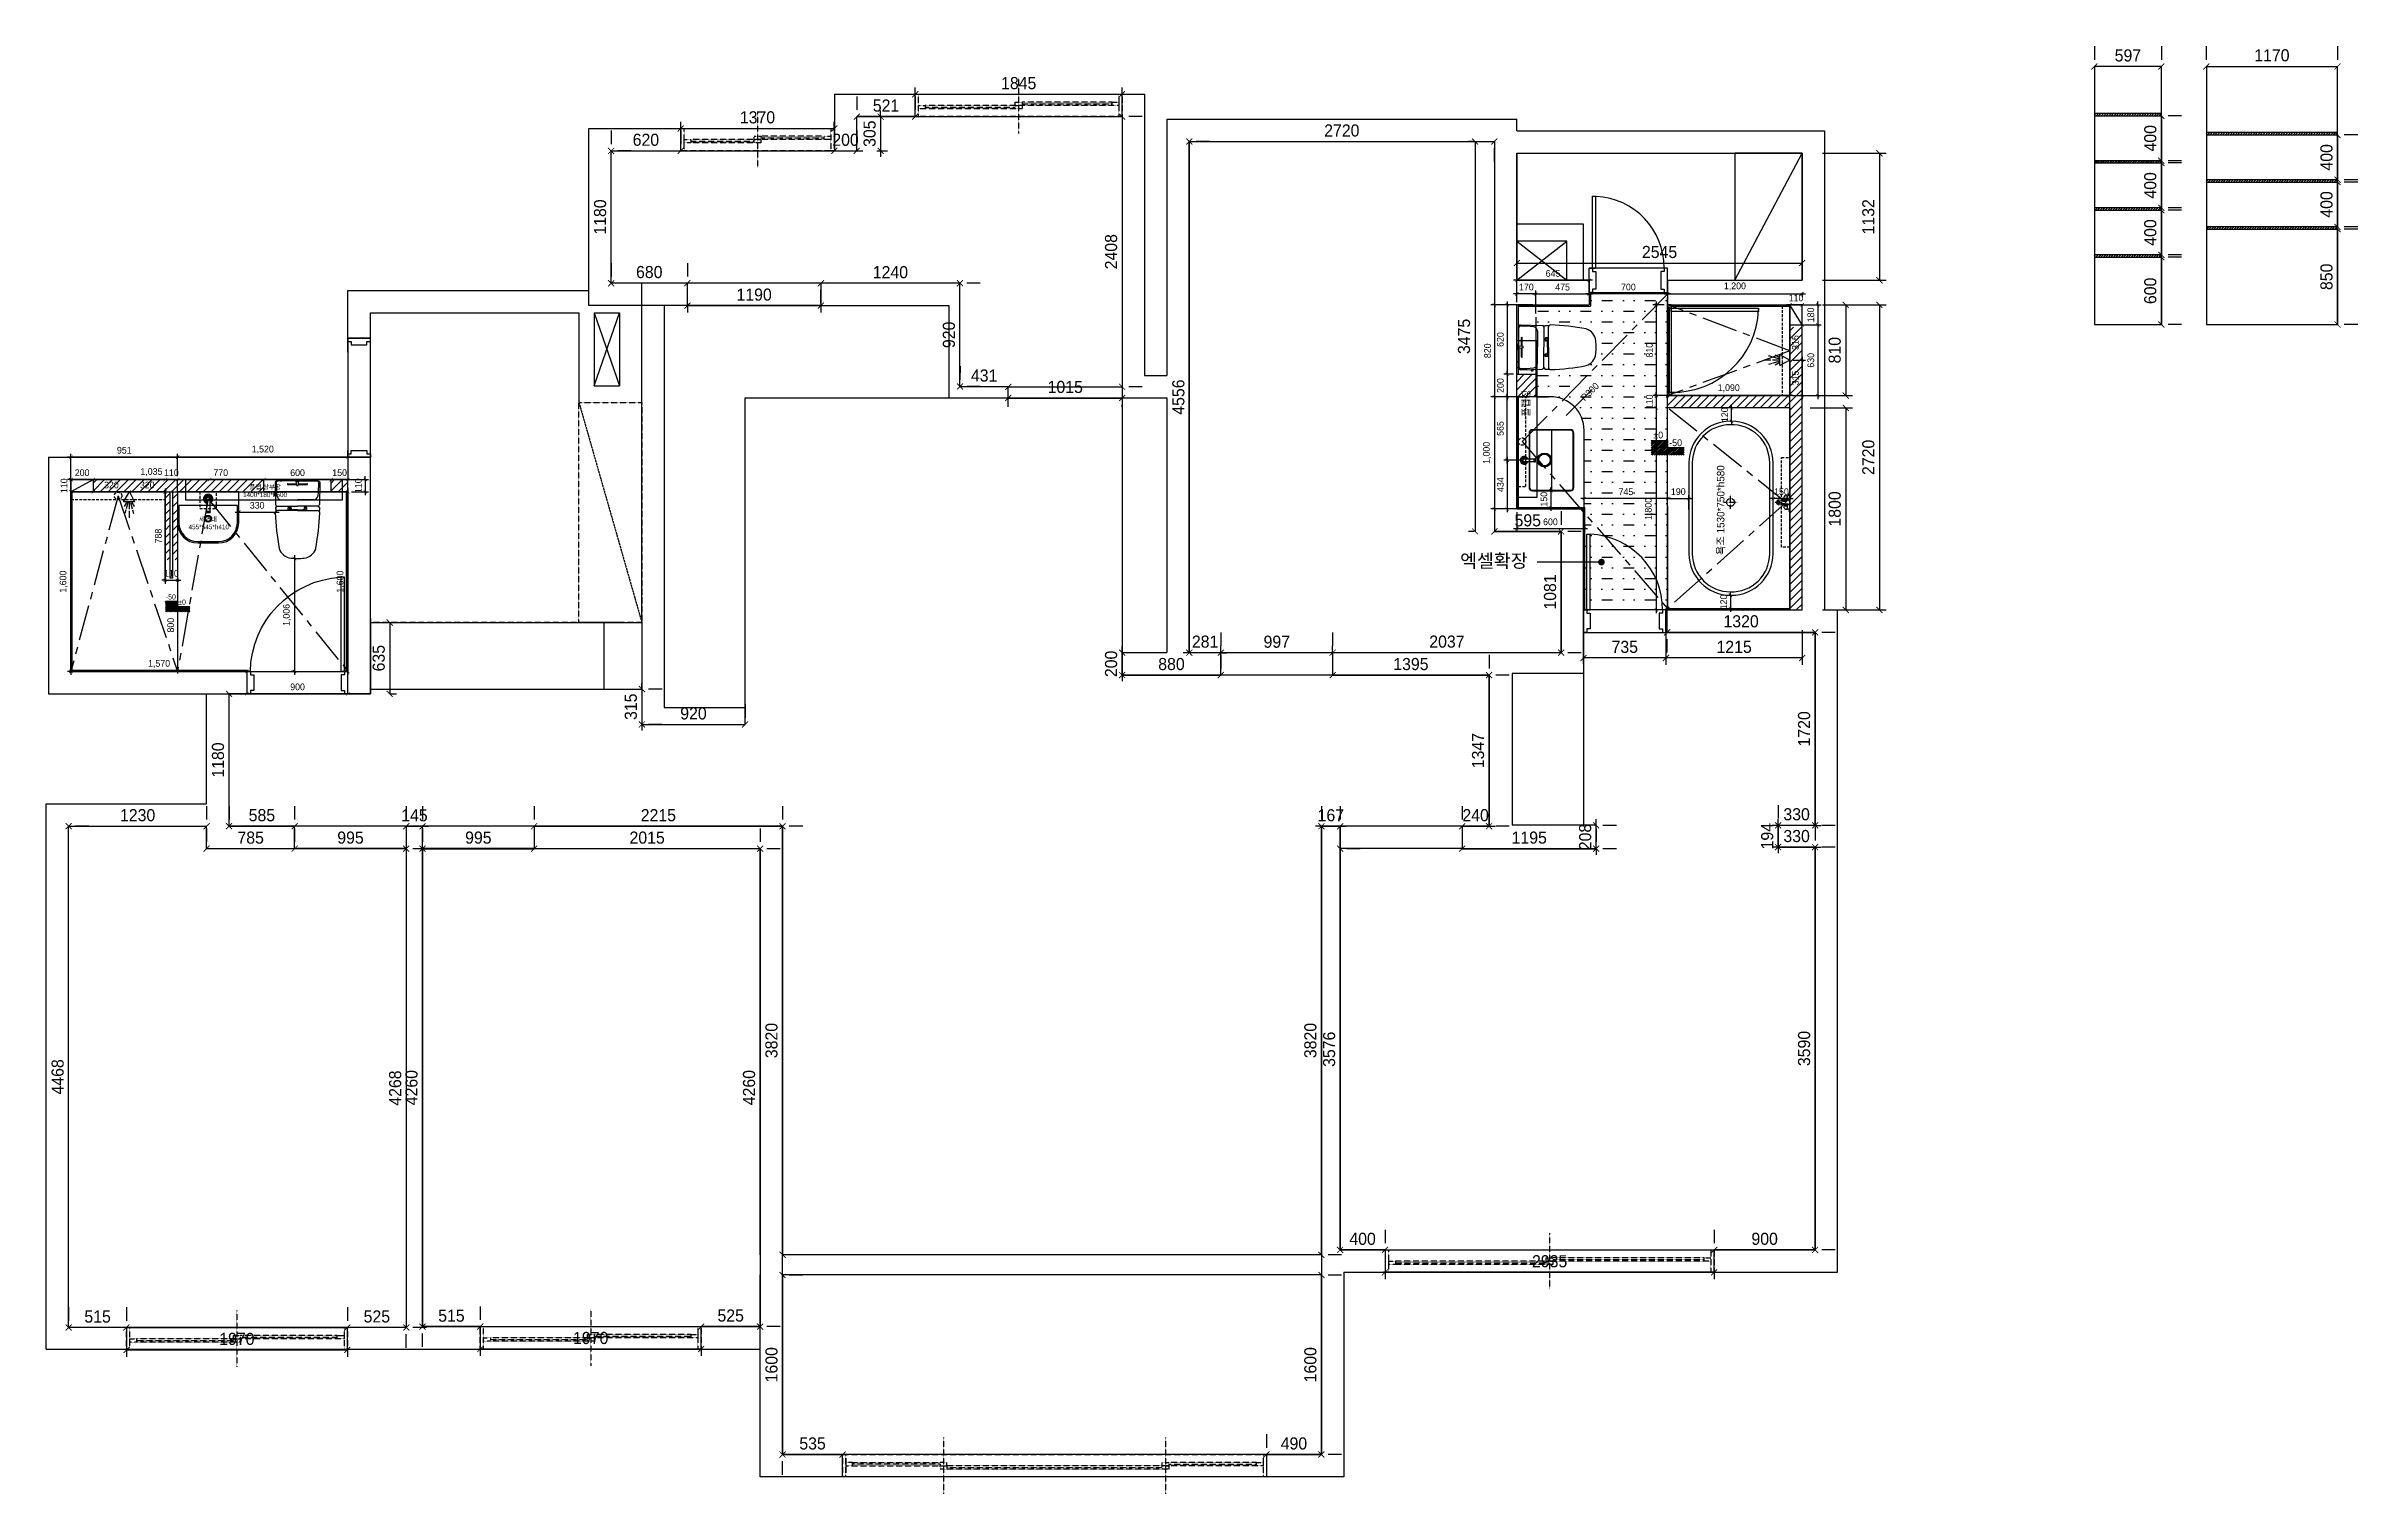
# Model space of a CAD drawing. Header units: millimetres. Extents: x 217202 to 745838, y -6815 to 171372.
# Drawn here: x 401892 to 422502, y 2699 to 15601 of the extents above; entities that cross this region are included whole.
import ezdxf

# ---------------------------------------------------------------- set-up
doc = ezdxf.new("R2010")
doc.units = ezdxf.units.MM
doc.header["$PDMODE"] = 3
for name, pattern in [('CENTER', [50.8, 31.75, -6.35, 6.35, -6.35]), ('DASHED', [0.75, 0.5, -0.25]), ('HIDDEN', [0.375, 0.25, -0.125])]:
    doc.linetypes.add(name, pattern=pattern)
doc.layers.get('DEFPOINTS').update_dxf_attribs({"color": 248})
for name, color, linetype in [('0-ELC TEXT', 7, 'Continuous'), ('03-WAL NEW', 3, 'Continuous'), ('06-FUR', 6, 'Continuous'), ('06-LIGHT', 4, 'Continuous'), ('07-DIM', 5, 'Continuous'), ('BATH', 4, 'Continuous'), ('C-WALL1', 2, 'Continuous'), ('CO-BATH', 6, 'Continuous'), ('FIN', 2, 'Continuous'), ('FUR', 8, 'DASHED'), ('HAT', 5, 'Continuous'), ('HL', 6, 'HIDDEN'), ('TOILET-1', 6, 'Continuous'), ('도면층4', 4, 'Continuous'), ('도면층5', 5, 'Continuous')]:
    doc.layers.add(name, color=color, linetype=linetype)
doc.styles.add('HY 울릉도 L', font='')
doc.styles.add('YOURNAME', font='HY울릉도M.TTF')
doc.styles.add('코레일둥고', font='Korail_Round_Gothic_Medium.ttf')
doc.styles.get('HY 울릉도 L').set_extended_font_data('HY울릉도L')
doc.dimstyles.new('30', dxfattribs={"dimscale": 30, "dimtxt": 2, "dimasz": 1, "dimexe": 1, "dimexo": 1, "dimgap": 1, "dimtad": 1, "dimdec": 0, "dimrnd": 0.05, "dimdsep": 46, "dimlunit": 6, "dimtxsty": 'HY 울릉도 L', "dimblk": 'ARCHTICK', "dimcen": 2.5, "dimdle": 1, "dimclrd": 133, "dimclre": 133, "dimclrt": 30, "dimadec": 0, "dimazin": 0, "dimtfac": 1, "dimtdec": 0, "dimtix": 1, "dimtmove": 2, "dimatfit": 3, "dimldrblk": 'ARCHTICK', "dimfxl": 1, "dimlwd": -1, "dimlwe": -1, "dimarcsym": 0})
doc.dimstyles.new('YOURNAME-60', dxfattribs={"dimscale": 60, "dimtxt": 1.8, "dimasz": 0.9, "dimexe": 1, "dimexo": 3, "dimgap": 0.7, "dimtad": 1, "dimdec": 0, "dimzin": 0, "dimdsep": 46, "dimtxsty": 'YOURNAME', "dimblk": 'ARCHTICK', "dimcen": 0, "dimclrd": 1, "dimclre": 1, "dimclrt": 7, "dimadec": 0, "dimazin": 0, "dimtfac": 1, "dimtdec": 0, "dimtix": 1, "dimtmove": 2, "dimatfit": 3, "dimldrblk": 'ARCHTICK', "dimfxl": 1, "dimtolj": 1, "dimtzin": 0, "dimarcsym": 0})
pattern_1 = [(45, (109254.45, -57531.334), (-35.355339, 35.355339), [])]

msp = doc.modelspace()

# ---------------------------------------------------------------- texts
at = {"layer": '0-ELC TEXT', "style": '코레일둥고'}
msp.add_text('엑셀확장', height=120, dxfattribs=at).set_placement((414498.5, 10955.3))
at = {"layer": '0-ELC TEXT', "attachment_point": 1, "rotation": 90, "style": '코레일둥고'}
for s, width, gutter_width, insert, char_height in [('\\pxt5;{\\fGulim|b0|i0|c129|p50;플랩장}', 274.969, 3599.4, (415054.3, 12297.9), 64.687), ('{\\fGulim|b0|i0|c129|p50;욕조 1530*750*h580}', 908.772, 3748.8, (416788, 11065.2), 67.372)]:
    msp.add_mtext_dynamic_manual_height_columns(s, width=width, gutter_width=gutter_width, heights=[0], dxfattribs=dict(at, insert=insert, char_height=char_height))
at = {"layer": '0-ELC TEXT', "char_height": 41.241, "attachment_point": 1, "style": '코레일둥고'}
for s, insert in [('\\pxqc;{\\fGulim|b0|i0|c129|p50;플랩 상부장\\P1400*180*h500}', (403551.8, 11693.3)), ('\\pxqc;{\\fGulim|b0|i0|c129|p50;세면대\\P 455*545*h410}', (403042, 11406.3))]:
    msp.add_mtext_dynamic_manual_height_columns(s, width=583.253, gutter_width=2294.7, heights=[0], dxfattribs=dict(at, insert=insert))
at = {"layer": '도면층4', "style": '코레일둥고'}
for s, height, p in [('%%P0', 60.98, (416220.8, 12105.5)), ('-50', 60.98, (416362.5, 12036.9)), ('-50', 45, (402958.4, 10670.4)), ('%%P0', 45, (403068.9, 10623.9))]:
    msp.add_text(s, height=height, dxfattribs=at).set_placement(p)

# ---------------------------------------------------------------- blocks, each defined once
blk = doc.blocks.new('door')
at = {"layer": '도면층4'}
for p, q in [((30, 1040), (60, 1040)), ((30, 200), (30, 1040)), ((60, 200), (60, 1040)), ((900, 200), (0, 200)), ((0, 0), (900, 0)), ((30, 200), (60, 200))]:
    blk.add_line(p, q, dxfattribs=at)
for points in [[(0, 200), (30, 200), (30, 170), (60, 170), (60, 30), (30, 30), (30, 0), (0, 0), (0, 200)], [(900, 200), (870, 200), (870, 170), (840, 170), (840, 30), (870, 30), (870, 0), (900, 0), (900, 200)]]:
    blk.add_lwpolyline(points, dxfattribs=at)
at = {"layer": '도면층5'}
blk.add_arc((18, 188), 852, 0.804, 86.9832, dxfattribs=at)
blk = doc.blocks.new('A$C4B2D31F0')
at = {"layer": 'FIN', "color": 4}
for p, q in [((185, 691), (20, 691)), ((37, 692), (25, 692)), ((37, 692), (50, 692)), ((201, 691), (366, 691)), ((13, 466), (193, 466)), ((193, 427), (14, 427)), ((48, 524), (193, 524)), ((338, 524), (193, 524)), ((373, 466), (193, 466)), ((193, 427), (372, 427))]:
    blk.add_line(p, q, dxfattribs=at)
for points in [[(20, 691), (8, 691, 0.421209), (-7, 676), (-2, 481, 0.001659)], [(366, 691), (378, 691, -0.421209), (393, 676), (388, 481, -0.001659)], [(13, 466, 0.371724), (-2, 451, 0.003515), (-1, 420, 0.320541)], [(373, 466, -0.371724), (388, 451, -0.003515), (387, 420, -0.320541)]]:
    blk.add_lwpolyline(points, format="xyb", dxfattribs=at)
for centre, radius, start, end in [((20, 675), 16, 90, 179.3116), ((1004, 663), 1000, 179.3116, 185.9437), ((25, 707), 15, 180, 270), ((50, 707), 15, 270, 0), ((366, 675), 16, 0.6884, 90), ((-618, 663), 1000, 354.0563, 0.6884), ((14, 407), 20, 90, 182.3333), ((13, 481), 15, 181.3651, 270), ((49, 564), 40, 185.9437, 267.5129), ((336, 564), 40, 272.4871, 354.0563), ((372, 407), 20, 357.6667, 90), ((373, 481), 15, 270, 358.6349), ((2198, 496), 2206, 182.3333, 190.6081), ((-1812, 496), 2206, 349.3919, 357.6667), ((149, 129), 126, 198.2964, 263.4241), ((193, 406), 406, 261.6993, 270), ((193, 406), 406, 270, 278.3007), ((237, 129), 126, 276.5759, 341.7036)]:
    blk.add_arc(centre, radius, start, end, dxfattribs=at)
at = {"layer": 'HL', "linetype": 'Continuous'}
for p, q in [((106, 666), (184, 666)), ((106, 659), (185, 659)), ((169, 697), (169, 707)), ((169, 697), (217, 697)), ((186, 693), (181, 697)), ((182, 686), (186, 693)), ((187, 651), (182, 686)), ((182, 686), (204, 686)), ((186, 693), (200, 693)), ((187, 651), (199, 651)), ((199, 651), (204, 686)), ((200, 693), (205, 697)), ((204, 686), (200, 693)), ((200, 659), (279, 659)), ((201, 666), (279, 666)), ((217, 697), (217, 707)), ((-16, 577), (-16, 565)), ((-12, 581), (-5, 581)), ((-12, 561), (-4, 561)), ((193, 434), (147, 434)), ((193, 434), (239, 434))]:
    blk.add_line(p, q, dxfattribs=at)
for points in [[(110, 427), (110, 451, -0.414214), (114, 455), (131, 455, -0.414214), (135, 451), (135, 435), (135, 427)], [(135, 435), (145, 435, -0.414214), (147, 433), (147, 427)], [(251, 435), (241, 435, 0.414214), (239, 433), (239, 427)], [(276, 427), (276, 451, 0.414214), (272, 455), (255, 455, 0.414214), (251, 451), (251, 435), (251, 427)]]:
    blk.add_lwpolyline(points, format="xyb", dxfattribs=at)
for centre in [(123, 441), (263, 441)]:
    blk.add_circle(centre, 8, dxfattribs=at)
for centre, radius, start, end in [((106, 663), 3.5, 90, 270), ((279, 663), 3.5, 270, 90), ((-12, 577), 4, 90, 180), ((-12, 565), 4, 180, 270)]:
    blk.add_arc(centre, radius, start, end, dxfattribs=at)
blk = doc.blocks.new('AC-8')
at = {"layer": 'BATH'}
for p, q in [((-51, 54), (0, 143)), ((45, 54), (-51, 54)), ((-25, 47), (-46, 12)), ((-14, 47), (-28, -8)), ((-2, 49), (-2, -11)), ((0, 143), (45, 54)), ((10, 47), (25, -8)), ((22, 47), (43, 12)), ((-31, -16), (-41, -49)), ((-2, -27), (-2, -89)), ((28, -16), (38, -49))]:
    blk.add_line(p, q, dxfattribs=at)
blk = doc.blocks.new('_ArchTick')
at = {"color": 0, "linetype": 'ByBlock', "const_width": 0.15}
blk.add_lwpolyline([(-0.5, -0.5), (0.5, 0.5)], dxfattribs=at)
blk = doc.blocks.new('*D908')
at = {"layer": '06-FUR', "color": 133, "transparency": 16777216}
for p, q in [((402112, 11659), (402112, 9999)), ((402142, 11629), (402142, 11629)), ((402142, 10029), (402142, 10029))]:
    blk.add_line(p, q, dxfattribs=at)
at = {"layer": 'DEFPOINTS', "color": 0, "transparency": 16777216}
for p in [(402112, 11629), (402112, 10029), (402112, 10029)]:
    blk.add_point(p, dxfattribs=at)
at = {"layer": '06-FUR', "color": 133, "transparency": 16777216, "xscale": 30, "yscale": 30, "zscale": 30}
for p, rotation in [((402112, 11629), 90), ((402112, 10029), 270)]:
    blk.add_blockref('_ArchTick', p, dxfattribs=dict(at, rotation=rotation))
at = {"layer": '06-FUR', "color": 30, "transparency": 16777216, "insert": (402047, 10829), "char_height": 60, "attachment_point": 5, "rotation": 90, "style": 'HY 울릉도 L'}
blk.add_mtext('1,600', dxfattribs=at)
blk = doc.blocks.new('*D892')
at = {"layer": '06-FUR', "color": 133, "transparency": 16777216}
blk.add_line((402603, 11629), (402983, 11629), dxfattribs=at)
at = {"layer": 'DEFPOINTS', "color": 0, "transparency": 16777216}
for p in [(402633, 11629), (402953, 11629), (402953, 11629)]:
    blk.add_point(p, dxfattribs=at)
at = {"layer": '06-FUR', "color": 133, "transparency": 16777216, "xscale": 30, "yscale": 30, "zscale": 30, "rotation": 180}
blk.add_blockref('_ArchTick', (402633, 11629), dxfattribs=at)
at = {"layer": '06-FUR', "color": 133, "transparency": 16777216, "xscale": 30, "yscale": 30, "zscale": 30}
blk.add_blockref('_ArchTick', (402953, 11629), dxfattribs=at)
at = {"layer": '06-FUR', "color": 30, "transparency": 16777216, "insert": (402793, 11690), "char_height": 60, "attachment_point": 5, "style": 'HY 울릉도 L'}
blk.add_mtext('320', dxfattribs=at)
blk = doc.blocks.new('*D893')
at = {"layer": '06-FUR', "color": 133, "transparency": 16777216}
blk.add_line((402663, 11629), (402282, 11629), dxfattribs=at)
at = {"layer": 'DEFPOINTS', "color": 0, "transparency": 16777216}
for p in [(402312, 11629), (402312, 11629), (402633, 11629)]:
    blk.add_point(p, dxfattribs=at)
at = {"layer": '06-FUR', "color": 133, "transparency": 16777216, "xscale": 30, "yscale": 30, "zscale": 30, "rotation": 180}
blk.add_blockref('_ArchTick', (402312, 11629), dxfattribs=at)
at = {"layer": '06-FUR', "color": 133, "transparency": 16777216, "xscale": 30, "yscale": 30, "zscale": 30}
blk.add_blockref('_ArchTick', (402633, 11629), dxfattribs=at)
at = {"layer": '06-FUR', "color": 30, "transparency": 16777216, "insert": (402473, 11690), "char_height": 60, "attachment_point": 5, "style": 'HY 울릉도 L'}
blk.add_mtext('320', dxfattribs=at)
blk = doc.blocks.new('*D894')
at = {"layer": '06-FUR', "color": 133, "transparency": 16777216}
for p, q in [((402112, 11739), (402082, 11739)), ((402312, 11739), (402112, 11739)), ((402312, 11739), (402342, 11739))]:
    blk.add_line(p, q, dxfattribs=at)
at = {"layer": 'DEFPOINTS', "color": 0, "transparency": 16777216}
for p in [(402112, 11739), (402112, 11739), (402312, 11739)]:
    blk.add_point(p, dxfattribs=at)
at = {"layer": '06-FUR', "color": 133, "transparency": 16777216, "xscale": 30, "yscale": 30, "zscale": 30}
blk.add_blockref('_ArchTick', (402112, 11739), dxfattribs=at)
at = {"layer": '06-FUR', "color": 133, "transparency": 16777216, "xscale": 30, "yscale": 30, "zscale": 30, "rotation": 180}
blk.add_blockref('_ArchTick', (402312, 11739), dxfattribs=at)
at = {"layer": '06-FUR', "color": 30, "transparency": 16777216, "insert": (402212, 11800), "char_height": 60, "attachment_point": 5, "style": 'HY 울릉도 L'}
blk.add_mtext('200', dxfattribs=at)
blk = doc.blocks.new('*D895')
at = {"layer": '06-FUR', "color": 133, "transparency": 16777216}
blk.add_line((402282, 11739), (403378, 11739), dxfattribs=at)
at = {"layer": 'DEFPOINTS', "color": 0, "transparency": 16777216}
for p in [(402312, 11739), (403348, 11739), (403348, 11739)]:
    blk.add_point(p, dxfattribs=at)
at = {"layer": '06-FUR', "color": 133, "transparency": 16777216, "xscale": 30, "yscale": 30, "zscale": 30, "rotation": 180}
blk.add_blockref('_ArchTick', (402312, 11739), dxfattribs=at)
at = {"layer": '06-FUR', "color": 133, "transparency": 16777216, "xscale": 30, "yscale": 30, "zscale": 30}
blk.add_blockref('_ArchTick', (403348, 11739), dxfattribs=at)
at = {"layer": '06-FUR', "color": 30, "transparency": 16777216, "insert": (402830, 11805), "char_height": 60, "attachment_point": 5, "style": 'HY 울릉도 L'}
blk.add_mtext('1,035', dxfattribs=at)
blk = doc.blocks.new('*D896')
at = {"layer": '06-FUR', "color": 133, "transparency": 16777216}
for p, q in [((403063, 10871), (403063, 10011)), ((403093, 10841), (403093, 10841)), ((403093, 10041), (403093, 10041))]:
    blk.add_line(p, q, dxfattribs=at)
at = {"layer": 'DEFPOINTS', "color": 0, "transparency": 16777216}
for p in [(403063, 10841), (403063, 10041), (403063, 10041)]:
    blk.add_point(p, dxfattribs=at)
at = {"layer": '06-FUR', "color": 133, "transparency": 16777216, "xscale": 30, "yscale": 30, "zscale": 30}
for p, rotation in [((403063, 10841), 90), ((403063, 10041), 270)]:
    blk.add_blockref('_ArchTick', p, dxfattribs=dict(at, rotation=rotation))
at = {"layer": '06-FUR', "color": 30, "transparency": 16777216, "insert": (403002, 10441), "char_height": 60, "attachment_point": 5, "rotation": 90, "style": 'HY 울릉도 L'}
blk.add_mtext('800', dxfattribs=at)
blk = doc.blocks.new('*D897')
at = {"layer": '06-FUR', "color": 133, "transparency": 16777216}
blk.add_line((403803, 11739), (404463, 11739), dxfattribs=at)
at = {"layer": 'DEFPOINTS', "color": 0, "transparency": 16777216}
for p in [(403833, 11739), (404433, 11739), (404433, 11739)]:
    blk.add_point(p, dxfattribs=at)
at = {"layer": '06-FUR', "color": 133, "transparency": 16777216, "xscale": 30, "yscale": 30, "zscale": 30, "rotation": 180}
blk.add_blockref('_ArchTick', (403833, 11739), dxfattribs=at)
at = {"layer": '06-FUR', "color": 133, "transparency": 16777216, "xscale": 30, "yscale": 30, "zscale": 30}
blk.add_blockref('_ArchTick', (404433, 11739), dxfattribs=at)
at = {"layer": '06-FUR', "color": 30, "transparency": 16777216, "insert": (404133, 11800), "char_height": 60, "attachment_point": 5, "style": 'HY 울릉도 L'}
blk.add_mtext('600', dxfattribs=at)
blk = doc.blocks.new('*D898')
at = {"layer": '06-FUR', "color": 133, "transparency": 16777216}
for p, q in [((404433, 11739), (404403, 11739)), ((404433, 11739), (404583, 11739)), ((404583, 11739), (404613, 11739))]:
    blk.add_line(p, q, dxfattribs=at)
at = {"layer": 'DEFPOINTS', "color": 0, "transparency": 16777216}
for p in [(404433, 11739), (404583, 11739), (404583, 11739)]:
    blk.add_point(p, dxfattribs=at)
at = {"layer": '06-FUR', "color": 133, "transparency": 16777216, "xscale": 30, "yscale": 30, "zscale": 30}
blk.add_blockref('_ArchTick', (404433, 11739), dxfattribs=at)
at = {"layer": '06-FUR', "color": 133, "transparency": 16777216, "xscale": 30, "yscale": 30, "zscale": 30, "rotation": 180}
blk.add_blockref('_ArchTick', (404583, 11739), dxfattribs=at)
at = {"layer": '06-FUR', "color": 30, "transparency": 16777216, "insert": (404508, 11800), "char_height": 60, "attachment_point": 5, "style": 'HY 울릉도 L'}
blk.add_mtext('150', dxfattribs=at)
blk = doc.blocks.new('*D899')
at = {"layer": '06-FUR', "color": 133, "transparency": 16777216}
blk.add_line((403863, 11739), (403033, 11739), dxfattribs=at)
at = {"layer": 'DEFPOINTS', "color": 0, "transparency": 16777216}
for p in [(403063, 11739), (403063, 11739), (403833, 11739)]:
    blk.add_point(p, dxfattribs=at)
at = {"layer": '06-FUR', "color": 133, "transparency": 16777216, "xscale": 30, "yscale": 30, "zscale": 30, "rotation": 180}
blk.add_blockref('_ArchTick', (403063, 11739), dxfattribs=at)
at = {"layer": '06-FUR', "color": 133, "transparency": 16777216, "xscale": 30, "yscale": 30, "zscale": 30}
blk.add_blockref('_ArchTick', (403833, 11739), dxfattribs=at)
at = {"layer": '06-FUR', "color": 30, "transparency": 16777216, "insert": (403448, 11800), "char_height": 60, "attachment_point": 5, "style": 'HY 울릉도 L'}
blk.add_mtext('770', dxfattribs=at)
blk = doc.blocks.new('*D887')
at = {"layer": '06-FUR', "color": 133, "transparency": 16777216}
for p, q in [((402953, 11739), (402923, 11739)), ((403063, 11739), (402953, 11739)), ((403063, 11739), (403093, 11739))]:
    blk.add_line(p, q, dxfattribs=at)
at = {"layer": 'DEFPOINTS', "color": 0, "transparency": 16777216}
for p in [(402953, 11739), (402953, 11739), (403063, 11739)]:
    blk.add_point(p, dxfattribs=at)
at = {"layer": '06-FUR', "color": 133, "transparency": 16777216, "xscale": 30, "yscale": 30, "zscale": 30}
blk.add_blockref('_ArchTick', (402953, 11739), dxfattribs=at)
at = {"layer": '06-FUR', "color": 133, "transparency": 16777216, "xscale": 30, "yscale": 30, "zscale": 30, "rotation": 180}
blk.add_blockref('_ArchTick', (403063, 11739), dxfattribs=at)
at = {"layer": '06-FUR', "color": 30, "transparency": 16777216, "insert": (403008, 11800), "char_height": 60, "attachment_point": 5, "style": 'HY 울릉도 L'}
blk.add_mtext('110', dxfattribs=at)
blk = doc.blocks.new('*D888')
at = {"layer": '06-FUR', "color": 133, "transparency": 16777216}
for p, q in [((403063, 11769), (403063, 11969)), ((404583, 11769), (404583, 11969)), ((404613, 11939), (403033, 11939))]:
    blk.add_line(p, q, dxfattribs=at)
at = {"layer": 'DEFPOINTS', "color": 0, "transparency": 16777216}
for p in [(403063, 11939), (403063, 11739), (404583, 11739)]:
    blk.add_point(p, dxfattribs=at)
at = {"layer": '06-FUR', "color": 133, "transparency": 16777216, "xscale": 30, "yscale": 30, "zscale": 30, "rotation": 180}
blk.add_blockref('_ArchTick', (403063, 11939), dxfattribs=at)
at = {"layer": '06-FUR', "color": 133, "transparency": 16777216, "xscale": 30, "yscale": 30, "zscale": 30}
blk.add_blockref('_ArchTick', (404583, 11939), dxfattribs=at)
at = {"layer": '06-FUR', "color": 30, "transparency": 16777216, "insert": (403823, 12005), "char_height": 60, "attachment_point": 5, "style": 'HY 울릉도 L'}
blk.add_mtext('1,520', dxfattribs=at)
blk = doc.blocks.new('*D889')
at = {"layer": '06-FUR', "color": 133, "transparency": 16777216}
for p, q in [((402112, 11769), (402112, 11969)), ((403063, 11769), (403063, 11969)), ((403093, 11939), (402082, 11939))]:
    blk.add_line(p, q, dxfattribs=at)
at = {"layer": 'DEFPOINTS', "color": 0, "transparency": 16777216}
for p in [(402112, 11939), (402112, 11739), (403063, 11739)]:
    blk.add_point(p, dxfattribs=at)
at = {"layer": '06-FUR', "color": 133, "transparency": 16777216, "xscale": 30, "yscale": 30, "zscale": 30, "rotation": 180}
blk.add_blockref('_ArchTick', (402112, 11939), dxfattribs=at)
at = {"layer": '06-FUR', "color": 133, "transparency": 16777216, "xscale": 30, "yscale": 30, "zscale": 30}
blk.add_blockref('_ArchTick', (403063, 11939), dxfattribs=at)
at = {"layer": '06-FUR', "color": 30, "transparency": 16777216, "insert": (402588, 12000), "char_height": 60, "attachment_point": 5, "style": 'HY 울릉도 L'}
blk.add_mtext('951', dxfattribs=at)
blk = doc.blocks.new('*D900')
at = {"layer": '06-FUR', "color": 133, "transparency": 16777216}
for p, q in [((404103, 11035), (404075, 11035)), ((404105, 11065), (404105, 9999)), ((404103, 10029), (404075, 10029))]:
    blk.add_line(p, q, dxfattribs=at)
at = {"layer": 'DEFPOINTS', "color": 0, "transparency": 16777216}
for p in [(404133, 11035), (404105, 10029), (404133, 10029)]:
    blk.add_point(p, dxfattribs=at)
at = {"layer": '06-FUR', "color": 133, "transparency": 16777216, "xscale": 30, "yscale": 30, "zscale": 30}
for p, rotation in [((404105, 11035), 90), ((404105, 10029), 270)]:
    blk.add_blockref('_ArchTick', p, dxfattribs=dict(at, rotation=rotation))
at = {"layer": '06-FUR', "color": 30, "transparency": 16777216, "insert": (404039, 10532), "char_height": 60, "attachment_point": 5, "rotation": 90, "style": 'HY 울릉도 L'}
blk.add_mtext('1,006', dxfattribs=at)
blk = doc.blocks.new('*D890')
at = {"layer": '06-FUR', "color": 133, "transparency": 16777216}
for p, q in [((403578, 11447), (403968, 11447)), ((403608, 11476), (403608, 11477)), ((403938, 11476), (403938, 11477))]:
    blk.add_line(p, q, dxfattribs=at)
at = {"layer": 'DEFPOINTS', "color": 0, "transparency": 16777216}
for p in [(403608, 11446), (403938, 11447), (403938, 11446)]:
    blk.add_point(p, dxfattribs=at)
at = {"layer": '06-FUR', "color": 133, "transparency": 16777216, "xscale": 30, "yscale": 30, "zscale": 30, "rotation": 180}
blk.add_blockref('_ArchTick', (403608, 11447), dxfattribs=at)
at = {"layer": '06-FUR', "color": 133, "transparency": 16777216, "xscale": 30, "yscale": 30, "zscale": 30}
blk.add_blockref('_ArchTick', (403938, 11447), dxfattribs=at)
at = {"layer": '06-FUR', "color": 30, "transparency": 16777216, "insert": (403773, 11509), "char_height": 60, "attachment_point": 5, "style": 'HY 울릉도 L'}
blk.add_mtext('330', dxfattribs=at)
blk = doc.blocks.new('*D901')
at = {"layer": '06-FUR', "color": 133, "transparency": 16777216}
for p, q in [((404737, 11739), (404737, 11769)), ((404613, 11739), (404767, 11739)), ((404613, 11629), (404767, 11629)), ((404737, 11739), (404737, 11629)), ((404737, 11629), (404737, 11599))]:
    blk.add_line(p, q, dxfattribs=at)
at = {"layer": 'DEFPOINTS', "color": 0, "transparency": 16777216}
for p in [(404583, 11739), (404583, 11629), (404737, 11629)]:
    blk.add_point(p, dxfattribs=at)
at = {"layer": '06-FUR', "color": 133, "transparency": 16777216, "xscale": 30, "yscale": 30, "zscale": 30}
for p, rotation in [((404737, 11739), 270), ((404737, 11629), 90)]:
    blk.add_blockref('_ArchTick', p, dxfattribs=dict(at, rotation=rotation))
at = {"layer": '06-FUR', "color": 30, "transparency": 16777216, "insert": (404675, 11684), "char_height": 60, "attachment_point": 5, "rotation": 90, "style": 'HY 울릉도 L'}
blk.add_mtext('110', dxfattribs=at)
blk = doc.blocks.new('*D902')
at = {"layer": '06-FUR', "color": 133, "transparency": 16777216}
for p, q in [((402953, 11659), (402953, 10811)), ((402983, 11629), (402983, 11629)), ((402983, 10841), (402983, 10841))]:
    blk.add_line(p, q, dxfattribs=at)
at = {"layer": 'DEFPOINTS', "color": 0, "transparency": 16777216}
for p in [(402953, 11629), (402953, 10841), (402953, 10841)]:
    blk.add_point(p, dxfattribs=at)
at = {"layer": '06-FUR', "color": 133, "transparency": 16777216, "xscale": 30, "yscale": 30, "zscale": 30}
for p, rotation in [((402953, 11629), 90), ((402953, 10841), 270)]:
    blk.add_blockref('_ArchTick', p, dxfattribs=dict(at, rotation=rotation))
at = {"layer": '06-FUR', "color": 30, "transparency": 16777216, "insert": (402892, 11235), "char_height": 60, "attachment_point": 5, "rotation": 90, "style": 'HY 울릉도 L'}
blk.add_mtext('788', dxfattribs=at)
blk = doc.blocks.new('*D891')
at = {"layer": '06-FUR', "color": 133, "transparency": 16777216}
for p, q in [((402953, 10841), (402923, 10841)), ((402953, 10871), (402953, 10871)), ((402953, 10841), (403063, 10841)), ((403063, 10871), (403063, 10871)), ((403063, 10841), (403093, 10841))]:
    blk.add_line(p, q, dxfattribs=at)
at = {"layer": 'DEFPOINTS', "color": 0, "transparency": 16777216}
for p in [(402953, 10841), (403063, 10841), (403063, 10841)]:
    blk.add_point(p, dxfattribs=at)
at = {"layer": '06-FUR', "color": 133, "transparency": 16777216, "xscale": 30, "yscale": 30, "zscale": 30}
blk.add_blockref('_ArchTick', (402953, 10841), dxfattribs=at)
at = {"layer": '06-FUR', "color": 133, "transparency": 16777216, "xscale": 30, "yscale": 30, "zscale": 30, "rotation": 180}
blk.add_blockref('_ArchTick', (403063, 10841), dxfattribs=at)
at = {"layer": '06-FUR', "color": 30, "transparency": 16777216, "insert": (403008, 10902), "char_height": 60, "attachment_point": 5, "style": 'HY 울릉도 L'}
blk.add_mtext('110', dxfattribs=at)
blk = doc.blocks.new('*D903')
at = {"layer": '06-FUR', "color": 133, "transparency": 16777216}
blk.add_line((403653, 9829), (404613, 9829), dxfattribs=at)
at = {"layer": 'DEFPOINTS', "color": 0, "transparency": 16777216}
for p in [(403683, 9829), (404583, 9829), (404583, 9829)]:
    blk.add_point(p, dxfattribs=at)
at = {"layer": '06-FUR', "color": 133, "transparency": 16777216, "xscale": 30, "yscale": 30, "zscale": 30, "rotation": 180}
blk.add_blockref('_ArchTick', (403683, 9829), dxfattribs=at)
at = {"layer": '06-FUR', "color": 133, "transparency": 16777216, "xscale": 30, "yscale": 30, "zscale": 30}
blk.add_blockref('_ArchTick', (404583, 9829), dxfattribs=at)
at = {"layer": '06-FUR', "color": 30, "transparency": 16777216, "insert": (404133, 9891), "char_height": 60, "attachment_point": 5, "style": 'HY 울릉도 L'}
blk.add_mtext('900', dxfattribs=at)
blk = doc.blocks.new('*D904')
at = {"layer": '06-FUR', "color": 133, "transparency": 16777216}
blk.add_line((403713, 10029), (402082, 10029), dxfattribs=at)
at = {"layer": 'DEFPOINTS', "color": 0, "transparency": 16777216}
for p in [(402112, 10029), (402112, 10029), (403683, 10029)]:
    blk.add_point(p, dxfattribs=at)
at = {"layer": '06-FUR', "color": 133, "transparency": 16777216, "xscale": 30, "yscale": 30, "zscale": 30}
for p, rotation in [((402112, 10029), 180.0000000002777), ((403683, 10029), 2.776978647034412e-10)]:
    blk.add_blockref('_ArchTick', p, dxfattribs=dict(at, rotation=rotation))
at = {"layer": '06-FUR', "color": 30, "transparency": 16777216, "insert": (402898, 10095), "char_height": 60, "attachment_point": 5, "style": 'HY 울릉도 L'}
blk.add_mtext('1,570', dxfattribs=at)
blk = doc.blocks.new('*D905')
at = {"layer": '06-FUR', "color": 133, "transparency": 16777216}
for p, q in [((404583, 9999), (404583, 11659)), ((404613, 11629), (404613, 11629)), ((404613, 10029), (404613, 10029))]:
    blk.add_line(p, q, dxfattribs=at)
at = {"layer": 'DEFPOINTS', "color": 0, "transparency": 16777216}
for p in [(404583, 11629), (404583, 11629), (404583, 10029)]:
    blk.add_point(p, dxfattribs=at)
at = {"layer": '06-FUR', "color": 133, "transparency": 16777216, "xscale": 30, "yscale": 30, "zscale": 30}
for p, rotation in [((404583, 11629), 90), ((404583, 10029), 270)]:
    blk.add_blockref('_ArchTick', p, dxfattribs=dict(at, rotation=rotation))
at = {"layer": '06-FUR', "color": 30, "transparency": 16777216, "insert": (404517, 10829), "char_height": 60, "attachment_point": 5, "rotation": 90, "style": 'HY 울릉도 L'}
blk.add_mtext('1,600', dxfattribs=at)
blk = doc.blocks.new('*D906')
at = {"layer": '06-FUR', "color": 133, "transparency": 16777216}
for p, q in [((402112, 11739), (402112, 11769)), ((402112, 11739), (402112, 11629)), ((402112, 11629), (402112, 11599)), ((402142, 11739), (402142, 11739)), ((402142, 11629), (402142, 11629))]:
    blk.add_line(p, q, dxfattribs=at)
at = {"layer": 'DEFPOINTS', "color": 0, "transparency": 16777216}
for p in [(402112, 11739), (402112, 11629), (402112, 11629)]:
    blk.add_point(p, dxfattribs=at)
at = {"layer": '06-FUR', "color": 133, "transparency": 16777216, "xscale": 30, "yscale": 30, "zscale": 30}
for p, rotation in [((402112, 11739), 270), ((402112, 11629), 90)]:
    blk.add_blockref('_ArchTick', p, dxfattribs=dict(at, rotation=rotation))
at = {"layer": '06-FUR', "color": 30, "transparency": 16777216, "insert": (402051, 11684), "char_height": 60, "attachment_point": 5, "rotation": 90, "style": 'HY 울릉도 L'}
blk.add_mtext('110', dxfattribs=at)
blk = doc.blocks.new('*D907')
at = {"layer": 'C-WALL1', "color": 1, "lineweight": -2, "transparency": 16777216}
for p, q in [((404955, 10464), (404955, 9829)), ((404962, 10464), (405015, 10464)), ((404962, 9829), (405015, 9829))]:
    blk.add_line(p, q, dxfattribs=at)
at = {"layer": 'DEFPOINTS', "color": 0, "transparency": 16777216}
for p in [(404782, 10464), (404782, 9829), (404955, 9829)]:
    blk.add_point(p, dxfattribs=at)
at = {"layer": 'C-WALL1', "color": 1, "lineweight": -2, "transparency": 16777216, "xscale": 54, "yscale": 54, "zscale": 54}
for p, rotation in [((404955, 10464), 90), ((404955, 9829), 270)]:
    blk.add_blockref('_ArchTick', p, dxfattribs=dict(at, rotation=rotation))
at = {"layer": 'C-WALL1', "color": 7, "transparency": 16777216, "insert": (404857, 10147), "char_height": 108, "attachment_point": 5, "rotation": 90, "style": 'YOURNAME'}
blk.add_mtext('\\A1;635', dxfattribs=at)
blk = doc.blocks.new('*D909')
at = {"layer": 'DEFPOINTS', "color": 0, "transparency": 16777216}
for p in [(417549, 13669), (415004, 13497), (417549, 13520)]:
    blk.add_point(p, dxfattribs=at)
at = {"layer": 'HAT', "color": 1, "lineweight": -2, "transparency": 16777216}
for p, q in [((415004, 13677), (415004, 13729)), ((415004, 13669), (417549, 13669)), ((417549, 13700), (417549, 13729))]:
    blk.add_line(p, q, dxfattribs=at)
at = {"layer": 'HAT', "color": 1, "lineweight": -2, "transparency": 16777216, "xscale": 54, "yscale": 54, "zscale": 54, "rotation": 180}
blk.add_blockref('_ArchTick', (415004, 13669), dxfattribs=at)
at = {"layer": 'HAT', "color": 1, "lineweight": -2, "transparency": 16777216, "xscale": 54, "yscale": 54, "zscale": 54}
blk.add_blockref('_ArchTick', (417549, 13669), dxfattribs=at)
at = {"layer": 'HAT', "color": 7, "transparency": 16777216, "insert": (416277, 13767), "char_height": 108, "attachment_point": 5, "style": 'YOURNAME'}
blk.add_mtext('\\A1;2545', dxfattribs=at)
blk = doc.blocks.new('*D931')
at = {"layer": 'DEFPOINTS', "color": 0, "transparency": 16777216}
for p in [(416334, 10577), (417549, 10577), (416334, 10149)]:
    blk.add_point(p, dxfattribs=at)
at = {"layer": 'HAT', "color": 1, "lineweight": -2, "transparency": 16777216}
for p, q in [((416334, 10397), (416334, 10089)), ((417549, 10397), (417549, 10089)), ((417549, 10149), (416334, 10149))]:
    blk.add_line(p, q, dxfattribs=at)
at = {"layer": 'HAT', "color": 1, "lineweight": -2, "transparency": 16777216, "xscale": 54, "yscale": 54, "zscale": 54, "rotation": 180}
blk.add_blockref('_ArchTick', (416334, 10149), dxfattribs=at)
at = {"layer": 'HAT', "color": 1, "lineweight": -2, "transparency": 16777216, "xscale": 54, "yscale": 54, "zscale": 54}
blk.add_blockref('_ArchTick', (417549, 10149), dxfattribs=at)
at = {"layer": 'HAT', "color": 7, "transparency": 16777216, "insert": (416942, 10247), "char_height": 108, "attachment_point": 5, "style": 'YOURNAME'}
blk.add_mtext('\\A1;1215', dxfattribs=at)
blk = doc.blocks.new('*D932')
at = {"layer": 'DEFPOINTS', "color": 0, "transparency": 16777216}
for p in [(415599, 10577), (416334, 10577), (415599, 10149)]:
    blk.add_point(p, dxfattribs=at)
at = {"layer": 'HAT', "color": 1, "lineweight": -2, "transparency": 16777216}
for p, q in [((415599, 10397), (415599, 10089)), ((416334, 10397), (416334, 10089)), ((416334, 10149), (415599, 10149))]:
    blk.add_line(p, q, dxfattribs=at)
at = {"layer": 'HAT', "color": 1, "lineweight": -2, "transparency": 16777216, "xscale": 54, "yscale": 54, "zscale": 54, "rotation": 180}
blk.add_blockref('_ArchTick', (415599, 10149), dxfattribs=at)
at = {"layer": 'HAT', "color": 1, "lineweight": -2, "transparency": 16777216, "xscale": 54, "yscale": 54, "zscale": 54}
blk.add_blockref('_ArchTick', (416334, 10149), dxfattribs=at)
at = {"layer": 'HAT', "color": 7, "transparency": 16777216, "insert": (415967, 10247), "char_height": 108, "attachment_point": 5, "style": 'YOURNAME'}
blk.add_mtext('\\A1;735', dxfattribs=at)
blk = doc.blocks.new('*D933')
at = {"layer": '06-FUR', "color": 133, "transparency": 16777216}
for p, q in [((415679, 13515), (414974, 13515)), ((415004, 13320), (415004, 13545)), ((415649, 13436), (415649, 13545))]:
    blk.add_line(p, q, dxfattribs=at)
at = {"layer": 'DEFPOINTS', "color": 0, "transparency": 16777216}
for p in [(415004, 13515), (415649, 13406), (415004, 13290)]:
    blk.add_point(p, dxfattribs=at)
at = {"layer": '06-FUR', "color": 133, "transparency": 16777216, "xscale": 30, "yscale": 30, "zscale": 30, "rotation": 180}
blk.add_blockref('_ArchTick', (415004, 13515), dxfattribs=at)
at = {"layer": '06-FUR', "color": 133, "transparency": 16777216, "xscale": 30, "yscale": 30, "zscale": 30}
blk.add_blockref('_ArchTick', (415649, 13515), dxfattribs=at)
at = {"layer": '06-FUR', "color": 30, "transparency": 16777216, "insert": (415327, 13576), "char_height": 60, "attachment_point": 5, "style": 'HY 울릉도 L'}
blk.add_mtext('645', dxfattribs=at)
blk = doc.blocks.new('*D910')
at = {"layer": '06-FUR', "color": 133, "transparency": 16777216}
for p, q in [((416349, 13407), (416349, 13364)), ((417549, 13407), (417549, 13364)), ((416319, 13394), (417579, 13394))]:
    blk.add_line(p, q, dxfattribs=at)
at = {"layer": 'DEFPOINTS', "color": 0, "transparency": 16777216}
for p in [(416349, 13437), (417549, 13437), (417549, 13394)]:
    blk.add_point(p, dxfattribs=at)
at = {"layer": '06-FUR', "color": 133, "transparency": 16777216, "xscale": 30, "yscale": 30, "zscale": 30, "rotation": 180}
blk.add_blockref('_ArchTick', (416349, 13394), dxfattribs=at)
at = {"layer": '06-FUR', "color": 133, "transparency": 16777216, "xscale": 30, "yscale": 30, "zscale": 30}
blk.add_blockref('_ArchTick', (417549, 13394), dxfattribs=at)
at = {"layer": '06-FUR', "color": 30, "transparency": 16777216, "insert": (416949, 13460), "char_height": 60, "attachment_point": 5, "style": 'HY 울릉도 L'}
blk.add_mtext('1,200', dxfattribs=at)
blk = doc.blocks.new('*D911')
at = {"layer": '06-FUR', "color": 133, "transparency": 16777216}
for p, q in [((415649, 13424), (415649, 13424)), ((416349, 13407), (416349, 13364)), ((416379, 13394), (415619, 13394))]:
    blk.add_line(p, q, dxfattribs=at)
at = {"layer": 'DEFPOINTS', "color": 0, "transparency": 16777216}
for p in [(416349, 13437), (415649, 13394), (415649, 13394)]:
    blk.add_point(p, dxfattribs=at)
at = {"layer": '06-FUR', "color": 133, "transparency": 16777216, "xscale": 30, "yscale": 30, "zscale": 30, "rotation": 180}
blk.add_blockref('_ArchTick', (415649, 13394), dxfattribs=at)
at = {"layer": '06-FUR', "color": 133, "transparency": 16777216, "xscale": 30, "yscale": 30, "zscale": 30}
blk.add_blockref('_ArchTick', (416349, 13394), dxfattribs=at)
at = {"layer": '06-FUR', "color": 30, "transparency": 16777216, "insert": (415999, 13455), "char_height": 60, "attachment_point": 5, "style": 'HY 울릉도 L'}
blk.add_mtext('700', dxfattribs=at)
blk = doc.blocks.new('*D934')
at = {"layer": 'DEFPOINTS', "color": 0, "transparency": 16777216}
for p in [(417549, 14647), (417549, 13515), (418237, 13515)]:
    blk.add_point(p, dxfattribs=at)
at = {"layer": 'HAT', "color": 1, "lineweight": -2, "transparency": 16777216}
for p, q in [((417729, 14647), (418297, 14647)), ((418237, 14647), (418237, 13515)), ((417729, 13515), (418297, 13515))]:
    blk.add_line(p, q, dxfattribs=at)
at = {"layer": 'HAT', "color": 1, "lineweight": -2, "transparency": 16777216, "xscale": 54, "yscale": 54, "zscale": 54}
for p, rotation in [((418237, 14647), 90), ((418237, 13515), 270)]:
    blk.add_blockref('_ArchTick', p, dxfattribs=dict(at, rotation=rotation))
at = {"layer": 'HAT', "color": 7, "transparency": 16777216, "insert": (418139, 14081), "char_height": 108, "attachment_point": 5, "rotation": 90, "style": 'YOURNAME'}
blk.add_mtext('\\A1;1132', dxfattribs=at)
blk = doc.blocks.new('*D912')
at = {"layer": 'DEFPOINTS', "color": 0, "transparency": 16777216}
for p in [(417549, 13297), (417549, 10577), (418237, 10577)]:
    blk.add_point(p, dxfattribs=at)
at = {"layer": 'HAT', "color": 1, "lineweight": -2, "transparency": 16777216}
for p, q in [((417729, 13297), (418297, 13297)), ((418237, 13297), (418237, 10577)), ((417729, 10577), (418297, 10577))]:
    blk.add_line(p, q, dxfattribs=at)
at = {"layer": 'HAT', "color": 1, "lineweight": -2, "transparency": 16777216, "xscale": 54, "yscale": 54, "zscale": 54}
for p, rotation in [((418237, 13297), 90), ((418237, 10577), 270)]:
    blk.add_blockref('_ArchTick', p, dxfattribs=dict(at, rotation=rotation))
at = {"layer": 'HAT', "color": 7, "transparency": 16777216, "insert": (418139, 11937), "char_height": 108, "attachment_point": 5, "rotation": 90, "style": 'YOURNAME'}
blk.add_mtext('\\A1;2720', dxfattribs=at)
blk = doc.blocks.new('*D913')
at = {"layer": 'DEFPOINTS', "color": 0, "transparency": 16777216}
for p in [(417549, 13297), (417275, 12487), (417937, 12487)]:
    blk.add_point(p, dxfattribs=at)
at = {"layer": 'HAT', "color": 1, "lineweight": -2, "transparency": 16777216}
for p, q in [((417729, 13297), (417997, 13297)), ((417937, 13297), (417937, 12487)), ((417455, 12487), (417997, 12487))]:
    blk.add_line(p, q, dxfattribs=at)
at = {"layer": 'HAT', "color": 1, "lineweight": -2, "transparency": 16777216, "xscale": 54, "yscale": 54, "zscale": 54}
for p, rotation in [((417937, 13297), 90), ((417937, 12487), 270)]:
    blk.add_blockref('_ArchTick', p, dxfattribs=dict(at, rotation=rotation))
at = {"layer": 'HAT', "color": 7, "transparency": 16777216, "insert": (417839, 12892), "char_height": 108, "attachment_point": 5, "rotation": 90, "style": 'YOURNAME'}
blk.add_mtext('\\A1;810', dxfattribs=at)
blk = doc.blocks.new('*D914')
at = {"layer": 'DEFPOINTS', "color": 0, "transparency": 16777216}
for p in [(417439, 12377), (417549, 10577), (417937, 10577)]:
    blk.add_point(p, dxfattribs=at)
at = {"layer": 'HAT', "color": 1, "lineweight": -2, "transparency": 16777216}
for p, q in [((417619, 12377), (417997, 12377)), ((417937, 12377), (417937, 10577)), ((417729, 10577), (417997, 10577))]:
    blk.add_line(p, q, dxfattribs=at)
at = {"layer": 'HAT', "color": 1, "lineweight": -2, "transparency": 16777216, "xscale": 54, "yscale": 54, "zscale": 54}
for p, rotation in [((417937, 12377), 90), ((417937, 10577), 270)]:
    blk.add_blockref('_ArchTick', p, dxfattribs=dict(at, rotation=rotation))
at = {"layer": 'HAT', "color": 7, "transparency": 16777216, "insert": (417839, 11477), "char_height": 108, "attachment_point": 5, "rotation": 90, "style": 'YOURNAME'}
blk.add_mtext('\\A1;1800', dxfattribs=at)
blk = doc.blocks.new('*D935')
at = {"layer": '06-FUR', "color": 133, "transparency": 16777216}
for p, q in [((416248, 12407), (416248, 10547)), ((416278, 12377), (416278, 12377)), ((416319, 10577), (416218, 10577))]:
    blk.add_line(p, q, dxfattribs=at)
at = {"layer": 'DEFPOINTS', "color": 0, "transparency": 16777216}
for p in [(416248, 12377), (416248, 10577), (416349, 10577)]:
    blk.add_point(p, dxfattribs=at)
at = {"layer": '06-FUR', "color": 133, "transparency": 16777216, "xscale": 30, "yscale": 30, "zscale": 30}
for p, rotation in [((416248, 12377), 90), ((416248, 10577), 270)]:
    blk.add_blockref('_ArchTick', p, dxfattribs=dict(at, rotation=rotation))
at = {"layer": '06-FUR', "color": 30, "transparency": 16777216, "insert": (416182, 11477), "char_height": 60, "attachment_point": 5, "rotation": 90, "style": 'HY 울릉도 L'}
blk.add_mtext('1,800', dxfattribs=at)
blk = doc.blocks.new('*D936')
at = {"layer": '06-FUR', "color": 133, "transparency": 16777216}
for p, q in [((415004, 11447), (415004, 11271)), ((415604, 11447), (415604, 11271)), ((415634, 11301), (414974, 11301))]:
    blk.add_line(p, q, dxfattribs=at)
at = {"layer": 'DEFPOINTS', "color": 0, "transparency": 16777216}
for p in [(415004, 11477), (415604, 11477), (415004, 11301)]:
    blk.add_point(p, dxfattribs=at)
at = {"layer": '06-FUR', "color": 133, "transparency": 16777216, "xscale": 30, "yscale": 30, "zscale": 30, "rotation": 180}
blk.add_blockref('_ArchTick', (415004, 11301), dxfattribs=at)
at = {"layer": '06-FUR', "color": 133, "transparency": 16777216, "xscale": 30, "yscale": 30, "zscale": 30}
blk.add_blockref('_ArchTick', (415604, 11301), dxfattribs=at)
at = {"layer": '06-FUR', "color": 30, "transparency": 16777216, "insert": (415304, 11362), "char_height": 60, "attachment_point": 5, "style": 'HY 울릉도 L'}
blk.add_mtext('600', dxfattribs=at)
blk = doc.blocks.new('*D915')
at = {"layer": '06-FUR', "color": 133, "transparency": 16777216}
for p, q in [((416319, 13297), (416218, 13297)), ((416248, 13327), (416248, 12457)), ((416319, 12487), (416218, 12487))]:
    blk.add_line(p, q, dxfattribs=at)
at = {"layer": 'DEFPOINTS', "color": 0, "transparency": 16777216}
for p in [(416349, 13297), (416248, 12487), (416349, 12487)]:
    blk.add_point(p, dxfattribs=at)
at = {"layer": '06-FUR', "color": 133, "transparency": 16777216, "xscale": 30, "yscale": 30, "zscale": 30}
for p, rotation in [((416248, 13297), 90), ((416248, 12487), 270)]:
    blk.add_blockref('_ArchTick', p, dxfattribs=dict(at, rotation=rotation))
at = {"layer": '06-FUR', "color": 30, "transparency": 16777216, "insert": (416187, 12892), "char_height": 60, "attachment_point": 5, "rotation": 90, "style": 'HY 울릉도 L'}
blk.add_mtext('810', dxfattribs=at)
blk = doc.blocks.new('*D937')
at = {"layer": '06-FUR', "color": 133, "transparency": 16777216}
for p, q in [((417439, 13297), (417409, 13297)), ((417439, 13297), (417549, 13297)), ((417549, 13297), (417579, 13297))]:
    blk.add_line(p, q, dxfattribs=at)
at = {"layer": 'DEFPOINTS', "color": 0, "transparency": 16777216}
for p in [(417439, 13297), (417549, 13297), (417549, 13297)]:
    blk.add_point(p, dxfattribs=at)
at = {"layer": '06-FUR', "color": 133, "transparency": 16777216, "xscale": 30, "yscale": 30, "zscale": 30}
blk.add_blockref('_ArchTick', (417439, 13297), dxfattribs=at)
at = {"layer": '06-FUR', "color": 133, "transparency": 16777216, "xscale": 30, "yscale": 30, "zscale": 30, "rotation": 180}
blk.add_blockref('_ArchTick', (417549, 13297), dxfattribs=at)
at = {"layer": '06-FUR', "color": 30, "transparency": 16777216, "insert": (417494, 13358), "char_height": 60, "attachment_point": 5, "style": 'HY 울릉도 L'}
blk.add_mtext('110', dxfattribs=at)
blk = doc.blocks.new('*D938')
at = {"layer": '06-FUR', "color": 133, "transparency": 16777216}
for p, q in [((417469, 12487), (416319, 12487)), ((416349, 12407), (416349, 12517)), ((417439, 12407), (417439, 12517))]:
    blk.add_line(p, q, dxfattribs=at)
at = {"layer": 'DEFPOINTS', "color": 0, "transparency": 16777216}
for p in [(416349, 12487), (416349, 12377), (417439, 12377)]:
    blk.add_point(p, dxfattribs=at)
at = {"layer": '06-FUR', "color": 133, "transparency": 16777216, "xscale": 30, "yscale": 30, "zscale": 30, "rotation": 180}
blk.add_blockref('_ArchTick', (416349, 12487), dxfattribs=at)
at = {"layer": '06-FUR', "color": 133, "transparency": 16777216, "xscale": 30, "yscale": 30, "zscale": 30}
blk.add_blockref('_ArchTick', (417439, 12487), dxfattribs=at)
at = {"layer": '06-FUR', "color": 30, "transparency": 16777216, "insert": (416894, 12553), "char_height": 60, "attachment_point": 5, "style": 'HY 울릉도 L'}
blk.add_mtext('1,090', dxfattribs=at)
blk = doc.blocks.new('*D916')
at = {"layer": '06-FUR', "color": 133, "transparency": 16777216}
for p, q in [((416248, 12487), (416248, 12517)), ((416248, 12487), (416248, 12377)), ((416248, 12377), (416248, 12347)), ((416278, 12487), (416278, 12487)), ((416278, 12377), (416278, 12377))]:
    blk.add_line(p, q, dxfattribs=at)
at = {"layer": 'DEFPOINTS', "color": 0, "transparency": 16777216}
for p in [(416248, 12487), (416248, 12377), (416248, 12377)]:
    blk.add_point(p, dxfattribs=at)
at = {"layer": '06-FUR', "color": 133, "transparency": 16777216, "xscale": 30, "yscale": 30, "zscale": 30}
for p, rotation in [((416248, 12487), 270), ((416248, 12377), 90)]:
    blk.add_blockref('_ArchTick', p, dxfattribs=dict(at, rotation=rotation))
at = {"layer": '06-FUR', "color": 30, "transparency": 16777216, "insert": (416187, 12432), "char_height": 60, "attachment_point": 5, "rotation": 90, "style": 'HY 울릉도 L'}
blk.add_mtext('110', dxfattribs=at)
blk = doc.blocks.new('*D917')
at = {"layer": '06-FUR', "color": 133, "transparency": 16777216}
for p, q in [((415004, 13358), (415004, 13424)), ((415174, 13358), (415174, 13424)), ((415004, 13394), (414974, 13394)), ((415174, 13394), (415004, 13394)), ((415174, 13394), (415204, 13394))]:
    blk.add_line(p, q, dxfattribs=at)
at = {"layer": 'DEFPOINTS', "color": 0, "transparency": 16777216}
for p in [(415004, 13394), (415004, 13328), (415174, 13328)]:
    blk.add_point(p, dxfattribs=at)
at = {"layer": '06-FUR', "color": 133, "transparency": 16777216, "xscale": 30, "yscale": 30, "zscale": 30}
blk.add_blockref('_ArchTick', (415004, 13394), dxfattribs=at)
at = {"layer": '06-FUR', "color": 133, "transparency": 16777216, "xscale": 30, "yscale": 30, "zscale": 30, "rotation": 180}
blk.add_blockref('_ArchTick', (415174, 13394), dxfattribs=at)
at = {"layer": '06-FUR', "color": 30, "transparency": 16777216, "insert": (415089, 13455), "char_height": 60, "attachment_point": 5, "style": 'HY 울릉도 L'}
blk.add_mtext('170', dxfattribs=at)
blk = doc.blocks.new('*D918')
at = {"layer": '06-FUR', "color": 133, "transparency": 16777216}
for p, q in [((415174, 13248), (415174, 13424)), ((415649, 13407), (415649, 13364)), ((415144, 13394), (415679, 13394))]:
    blk.add_line(p, q, dxfattribs=at)
at = {"layer": 'DEFPOINTS', "color": 0, "transparency": 16777216}
for p in [(415649, 13437), (415174, 13218), (415649, 13394)]:
    blk.add_point(p, dxfattribs=at)
at = {"layer": '06-FUR', "color": 133, "transparency": 16777216, "xscale": 30, "yscale": 30, "zscale": 30, "rotation": 180}
blk.add_blockref('_ArchTick', (415174, 13394), dxfattribs=at)
at = {"layer": '06-FUR', "color": 133, "transparency": 16777216, "xscale": 30, "yscale": 30, "zscale": 30}
blk.add_blockref('_ArchTick', (415649, 13394), dxfattribs=at)
at = {"layer": '06-FUR', "color": 30, "transparency": 16777216, "insert": (415412, 13454), "char_height": 60, "attachment_point": 5, "style": 'HY 울릉도 L'}
blk.add_mtext('475', dxfattribs=at)
blk = doc.blocks.new('*D919')
at = {"layer": '06-FUR', "color": 133, "transparency": 16777216}
for p, q in [((415144, 13297), (414774, 13297)), ((414804, 13327), (414804, 12447)), ((415144, 12477), (414774, 12477))]:
    blk.add_line(p, q, dxfattribs=at)
at = {"layer": 'DEFPOINTS', "color": 0, "transparency": 16777216}
for p in [(415174, 13297), (414804, 12477), (415174, 12477)]:
    blk.add_point(p, dxfattribs=at)
at = {"layer": '06-FUR', "color": 133, "transparency": 16777216, "xscale": 30, "yscale": 30, "zscale": 30}
for p, rotation in [((414804, 13297), 90), ((414804, 12477), 270)]:
    blk.add_blockref('_ArchTick', p, dxfattribs=dict(at, rotation=rotation))
at = {"layer": '06-FUR', "color": 30, "transparency": 16777216, "insert": (414743, 12887), "char_height": 60, "attachment_point": 5, "rotation": 90, "style": 'HY 울릉도 L'}
blk.add_mtext('820', dxfattribs=at)
blk = doc.blocks.new('*D920')
at = {"layer": '06-FUR', "color": 133, "transparency": 16777216}
for p, q in [((414974, 12677), (414889, 12677)), ((414919, 12677), (414919, 12707)), ((414919, 12677), (414919, 12477)), ((414974, 12477), (414889, 12477)), ((414919, 12477), (414919, 12447))]:
    blk.add_line(p, q, dxfattribs=at)
at = {"layer": 'DEFPOINTS', "color": 0, "transparency": 16777216}
for p in [(415004, 12677), (414919, 12477), (415004, 12477)]:
    blk.add_point(p, dxfattribs=at)
at = {"layer": '06-FUR', "color": 133, "transparency": 16777216, "xscale": 30, "yscale": 30, "zscale": 30}
for p, rotation in [((414919, 12677), 270), ((414919, 12477), 90)]:
    blk.add_blockref('_ArchTick', p, dxfattribs=dict(at, rotation=rotation))
at = {"layer": '06-FUR', "color": 30, "transparency": 16777216, "insert": (414858, 12577), "char_height": 60, "attachment_point": 5, "rotation": 90, "style": 'HY 울릉도 L'}
blk.add_mtext('200', dxfattribs=at)
blk = doc.blocks.new('*D921')
at = {"layer": '06-FUR', "color": 133, "transparency": 16777216}
for p, q in [((414974, 13297), (414889, 13297)), ((414919, 13327), (414919, 12647)), ((414974, 12677), (414889, 12677))]:
    blk.add_line(p, q, dxfattribs=at)
at = {"layer": 'DEFPOINTS', "color": 0, "transparency": 16777216}
for p in [(415004, 13297), (414919, 12677), (415004, 12677)]:
    blk.add_point(p, dxfattribs=at)
at = {"layer": '06-FUR', "color": 133, "transparency": 16777216, "xscale": 30, "yscale": 30, "zscale": 30}
for p, rotation in [((414919, 13297), 90), ((414919, 12677), 270)]:
    blk.add_blockref('_ArchTick', p, dxfattribs=dict(at, rotation=rotation))
at = {"layer": '06-FUR', "color": 30, "transparency": 16777216, "insert": (414858, 12987), "char_height": 60, "attachment_point": 5, "rotation": 90, "style": 'HY 울릉도 L'}
blk.add_mtext('620', dxfattribs=at)
blk = doc.blocks.new('*D939')
at = {"layer": '06-FUR', "color": 133, "transparency": 16777216}
for p, q in [((414974, 12477), (414774, 12477)), ((414804, 12507), (414804, 11447)), ((414974, 11477), (414774, 11477))]:
    blk.add_line(p, q, dxfattribs=at)
at = {"layer": 'DEFPOINTS', "color": 0, "transparency": 16777216}
for p in [(415004, 12477), (414804, 11477), (415004, 11477)]:
    blk.add_point(p, dxfattribs=at)
at = {"layer": '06-FUR', "color": 133, "transparency": 16777216, "xscale": 30, "yscale": 30, "zscale": 30}
for p, rotation in [((414804, 12477), 90), ((414804, 11477), 270)]:
    blk.add_blockref('_ArchTick', p, dxfattribs=dict(at, rotation=rotation))
at = {"layer": '06-FUR', "color": 30, "transparency": 16777216, "insert": (414738, 11977), "char_height": 60, "attachment_point": 5, "rotation": 90, "style": 'HY 울릉도 L'}
blk.add_mtext('1,000', dxfattribs=at)
blk = doc.blocks.new('*D940')
at = {"layer": '06-FUR', "color": 133, "transparency": 16777216}
for p, q in [((415039, 11911), (414889, 11911)), ((414919, 11941), (414919, 11447)), ((415295, 11477), (414889, 11477))]:
    blk.add_line(p, q, dxfattribs=at)
at = {"layer": 'DEFPOINTS', "color": 0, "transparency": 16777216}
for p in [(415069, 11911), (414919, 11477), (415325, 11477)]:
    blk.add_point(p, dxfattribs=at)
at = {"layer": '06-FUR', "color": 133, "transparency": 16777216, "xscale": 30, "yscale": 30, "zscale": 30}
for p, rotation in [((414919, 11911), 90), ((414919, 11477), 270)]:
    blk.add_blockref('_ArchTick', p, dxfattribs=dict(at, rotation=rotation))
at = {"layer": '06-FUR', "color": 30, "transparency": 16777216, "insert": (414858, 11694), "char_height": 60, "attachment_point": 5, "rotation": 90, "style": 'HY 울릉도 L'}
blk.add_mtext('434', dxfattribs=at)
blk = doc.blocks.new('*D922')
at = {"layer": '06-FUR', "color": 133, "transparency": 16777216}
for p, q in [((414974, 12476), (414889, 12476)), ((414919, 11881), (414919, 12506)), ((415039, 11911), (414889, 11911))]:
    blk.add_line(p, q, dxfattribs=at)
at = {"layer": 'DEFPOINTS', "color": 0, "transparency": 16777216}
for p in [(414919, 12476), (415004, 12476), (415069, 11911)]:
    blk.add_point(p, dxfattribs=at)
at = {"layer": '06-FUR', "color": 133, "transparency": 16777216, "xscale": 30, "yscale": 30, "zscale": 30}
for p, rotation in [((414919, 12476), 90), ((414919, 11911), 270)]:
    blk.add_blockref('_ArchTick', p, dxfattribs=dict(at, rotation=rotation))
at = {"layer": '06-FUR', "color": 30, "transparency": 16777216, "insert": (414858, 12194), "char_height": 60, "attachment_point": 5, "rotation": 90, "style": 'HY 울릉도 L'}
blk.add_mtext('565', dxfattribs=at)
blk = doc.blocks.new('*D923')
at = {"layer": '06-FUR', "color": 133, "transparency": 16777216}
blk.add_line((416379, 11570), (415574, 11570), dxfattribs=at)
at = {"layer": 'DEFPOINTS', "color": 0, "transparency": 16777216}
for p in [(415604, 11570), (415604, 11570), (416349, 11570)]:
    blk.add_point(p, dxfattribs=at)
at = {"layer": '06-FUR', "color": 133, "transparency": 16777216, "xscale": 30, "yscale": 30, "zscale": 30, "rotation": 180}
blk.add_blockref('_ArchTick', (415604, 11570), dxfattribs=at)
at = {"layer": '06-FUR', "color": 133, "transparency": 16777216, "xscale": 30, "yscale": 30, "zscale": 30}
blk.add_blockref('_ArchTick', (416349, 11570), dxfattribs=at)
at = {"layer": '06-FUR', "color": 30, "transparency": 16777216, "insert": (415977, 11630), "char_height": 60, "attachment_point": 5, "style": 'HY 울릉도 L'}
blk.add_mtext('745', dxfattribs=at)
blk = doc.blocks.new('*D924')
at = {"layer": '06-FUR', "color": 133, "transparency": 16777216}
for p, q in [((415444, 12310), (415656, 12522)), ((415656, 12522), (415677, 12543))]:
    blk.add_line(p, q, dxfattribs=at)
at = {"layer": 'DEFPOINTS', "color": 0, "transparency": 16777216}
for p in [(415656, 12522), (415444, 12310)]:
    blk.add_point(p, dxfattribs=at)
at = {"layer": '06-FUR', "color": 133, "transparency": 16777216, "xscale": 30, "yscale": 30, "zscale": 30, "rotation": 224.9999999999922}
blk.add_blockref('_ArchTick', (415656, 12522), dxfattribs=at)
at = {"layer": '06-FUR', "color": 30, "transparency": 16777216, "insert": (415656, 12522), "char_height": 60, "attachment_point": 5, "rotation": 45, "style": 'HY 울릉도 L'}
blk.add_mtext('R300', dxfattribs=at)
blk = doc.blocks.new('*D925')
at = {"layer": '06-FUR', "color": 133, "transparency": 16777216}
for p, q in [((416349, 11570), (416319, 11570)), ((416349, 11472), (416349, 11600)), ((416349, 11570), (416539, 11570)), ((416539, 11472), (416539, 11600)), ((416539, 11570), (416569, 11570))]:
    blk.add_line(p, q, dxfattribs=at)
at = {"layer": 'DEFPOINTS', "color": 0, "transparency": 16777216}
for p in [(416539, 11570), (416349, 11442), (416539, 11442)]:
    blk.add_point(p, dxfattribs=at)
at = {"layer": '06-FUR', "color": 133, "transparency": 16777216, "xscale": 30, "yscale": 30, "zscale": 30}
blk.add_blockref('_ArchTick', (416349, 11570), dxfattribs=at)
at = {"layer": '06-FUR', "color": 133, "transparency": 16777216, "xscale": 30, "yscale": 30, "zscale": 30, "rotation": 180}
blk.add_blockref('_ArchTick', (416539, 11570), dxfattribs=at)
at = {"layer": '06-FUR', "color": 30, "transparency": 16777216, "insert": (416444, 11631), "char_height": 60, "attachment_point": 5, "style": 'HY 울릉도 L'}
blk.add_mtext('190', dxfattribs=at)
blk = doc.blocks.new('*D941')
at = {"layer": '06-FUR', "color": 133, "transparency": 16777216}
for p, q in [((415283, 11639), (415278, 11639)), ((415308, 11639), (415308, 11669)), ((415308, 11639), (415308, 11489)), ((415283, 11489), (415278, 11489)), ((415308, 11489), (415308, 11459))]:
    blk.add_line(p, q, dxfattribs=at)
at = {"layer": 'DEFPOINTS', "color": 0, "transparency": 16777216}
for p in [(415313, 11639), (415308, 11489), (415313, 11489)]:
    blk.add_point(p, dxfattribs=at)
at = {"layer": '06-FUR', "color": 133, "transparency": 16777216, "xscale": 30, "yscale": 30, "zscale": 30}
for p, rotation in [((415308, 11639), 270), ((415308, 11489), 90)]:
    blk.add_blockref('_ArchTick', p, dxfattribs=dict(at, rotation=rotation))
at = {"layer": '06-FUR', "color": 30, "transparency": 16777216, "insert": (415246, 11564), "char_height": 60, "attachment_point": 5, "rotation": 90, "style": 'HY 울릉도 L'}
blk.add_mtext('150', dxfattribs=at)
blk = doc.blocks.new('*D942')
at = {"layer": '06-FUR', "color": 133, "transparency": 16777216}
for p, q in [((417687, 13147), (417687, 12457)), ((417717, 13117), (417717, 13117)), ((417469, 12487), (417717, 12487))]:
    blk.add_line(p, q, dxfattribs=at)
at = {"layer": 'DEFPOINTS', "color": 0, "transparency": 16777216}
for p in [(417687, 13117), (417439, 12487), (417687, 12487)]:
    blk.add_point(p, dxfattribs=at)
at = {"layer": '06-FUR', "color": 133, "transparency": 16777216, "xscale": 30, "yscale": 30, "zscale": 30}
for p, rotation in [((417687, 13117), 90), ((417687, 12487), 270)]:
    blk.add_blockref('_ArchTick', p, dxfattribs=dict(at, rotation=rotation))
at = {"layer": '06-FUR', "color": 30, "transparency": 16777216, "insert": (417626, 12802), "char_height": 60, "attachment_point": 5, "rotation": 90, "style": 'HY 울릉도 L'}
blk.add_mtext('630', dxfattribs=at)
blk = doc.blocks.new('*D926')
at = {"layer": '06-FUR', "color": 133, "transparency": 16777216}
for p, q in [((417289, 11569), (417259, 11569)), ((417439, 11569), (417289, 11569)), ((417439, 11496), (417439, 11599)), ((417439, 11569), (417469, 11569))]:
    blk.add_line(p, q, dxfattribs=at)
at = {"layer": 'DEFPOINTS', "color": 0, "transparency": 16777216}
for p in [(417289, 11569), (417289, 11569), (417439, 11466)]:
    blk.add_point(p, dxfattribs=at)
at = {"layer": '06-FUR', "color": 133, "transparency": 16777216, "xscale": 30, "yscale": 30, "zscale": 30}
blk.add_blockref('_ArchTick', (417289, 11569), dxfattribs=at)
at = {"layer": '06-FUR', "color": 133, "transparency": 16777216, "xscale": 30, "yscale": 30, "zscale": 30, "rotation": 180}
blk.add_blockref('_ArchTick', (417439, 11569), dxfattribs=at)
at = {"layer": '06-FUR', "color": 30, "transparency": 16777216, "insert": (417364, 11631), "char_height": 60, "attachment_point": 5, "style": 'HY 울릉도 L'}
blk.add_mtext('150', dxfattribs=at)
blk = doc.blocks.new('*D943')
at = {"layer": '06-FUR', "color": 133, "transparency": 16777216}
for p, q in [((416919, 12377), (416919, 12407)), ((416919, 12257), (416919, 12377)), ((416949, 12377), (416949, 12377)), ((416919, 12257), (416919, 12227)), ((416949, 12257), (416949, 12257))]:
    blk.add_line(p, q, dxfattribs=at)
at = {"layer": 'DEFPOINTS', "color": 0, "transparency": 16777216}
for p in [(416919, 12377), (416919, 12377), (416919, 12257)]:
    blk.add_point(p, dxfattribs=at)
at = {"layer": '06-FUR', "color": 133, "transparency": 16777216, "xscale": 30, "yscale": 30, "zscale": 30}
for p, rotation in [((416919, 12377), 270), ((416919, 12257), 90)]:
    blk.add_blockref('_ArchTick', p, dxfattribs=dict(at, rotation=rotation))
at = {"layer": '06-FUR', "color": 30, "transparency": 16777216, "insert": (416858, 12317), "char_height": 60, "attachment_point": 5, "rotation": 90, "style": 'HY 울릉도 L'}
blk.add_mtext('120', dxfattribs=at)
blk = doc.blocks.new('*D927')
at = {"layer": '06-FUR', "color": 133, "transparency": 16777216}
for p, q in [((417579, 13297), (417717, 13297)), ((417687, 13297), (417687, 13327)), ((417687, 13297), (417687, 13117)), ((417579, 13117), (417717, 13117)), ((417687, 13117), (417687, 13087))]:
    blk.add_line(p, q, dxfattribs=at)
at = {"layer": 'DEFPOINTS', "color": 0, "transparency": 16777216}
for p in [(417549, 13297), (417549, 13117), (417687, 13117)]:
    blk.add_point(p, dxfattribs=at)
at = {"layer": '06-FUR', "color": 133, "transparency": 16777216, "xscale": 30, "yscale": 30, "zscale": 30}
for p, rotation in [((417687, 13297), 270), ((417687, 13117), 90)]:
    blk.add_blockref('_ArchTick', p, dxfattribs=dict(at, rotation=rotation))
at = {"layer": '06-FUR', "color": 30, "transparency": 16777216, "insert": (417626, 13207), "char_height": 60, "attachment_point": 5, "rotation": 90, "style": 'HY 울릉도 L'}
blk.add_mtext('180', dxfattribs=at)
blk = doc.blocks.new('*D928')
at = {"layer": '06-FUR', "color": 133, "transparency": 16777216}
for p, q in [((417469, 13117), (417579, 13117)), ((417549, 12772), (417549, 13147)), ((417469, 12802), (417579, 12802))]:
    blk.add_line(p, q, dxfattribs=at)
at = {"layer": 'DEFPOINTS', "color": 0, "transparency": 16777216}
for p in [(417439, 13117), (417549, 13117), (417439, 12802)]:
    blk.add_point(p, dxfattribs=at)
at = {"layer": '06-FUR', "color": 133, "transparency": 16777216, "xscale": 30, "yscale": 30, "zscale": 30}
for p, rotation in [((417549, 13117), 90), ((417549, 12802), 270)]:
    blk.add_blockref('_ArchTick', p, dxfattribs=dict(at, rotation=rotation))
at = {"layer": '06-FUR', "color": 30, "transparency": 16777216, "insert": (417488, 12960), "char_height": 60, "attachment_point": 5, "rotation": 90, "style": 'HY 울릉도 L'}
blk.add_mtext('315', dxfattribs=at)
blk = doc.blocks.new('*D929')
at = {"layer": '06-FUR', "color": 133, "transparency": 16777216}
for p, q in [((417469, 12802), (417579, 12802)), ((417549, 12832), (417549, 12457)), ((417469, 12487), (417579, 12487))]:
    blk.add_line(p, q, dxfattribs=at)
at = {"layer": 'DEFPOINTS', "color": 0, "transparency": 16777216}
for p in [(417439, 12802), (417439, 12487), (417549, 12487)]:
    blk.add_point(p, dxfattribs=at)
at = {"layer": '06-FUR', "color": 133, "transparency": 16777216, "xscale": 30, "yscale": 30, "zscale": 30}
for p, rotation in [((417549, 12802), 90), ((417549, 12487), 270)]:
    blk.add_blockref('_ArchTick', p, dxfattribs=dict(at, rotation=rotation))
at = {"layer": '06-FUR', "color": 30, "transparency": 16777216, "insert": (417488, 12645), "char_height": 60, "attachment_point": 5, "rotation": 90, "style": 'HY 울릉도 L'}
blk.add_mtext('315', dxfattribs=at)
blk = doc.blocks.new('*D930')
at = {"layer": '06-FUR', "color": 133, "transparency": 16777216}
for p, q in [((416909, 10709), (416909, 10739)), ((416909, 10709), (416909, 10589)), ((416909, 10589), (416909, 10559)), ((416939, 10709), (416939, 10709)), ((416939, 10589), (416939, 10589))]:
    blk.add_line(p, q, dxfattribs=at)
at = {"layer": 'DEFPOINTS', "color": 0, "transparency": 16777216}
for p in [(416909, 10709), (416909, 10589), (416909, 10589)]:
    blk.add_point(p, dxfattribs=at)
at = {"layer": '06-FUR', "color": 133, "transparency": 16777216, "xscale": 30, "yscale": 30, "zscale": 30}
for p, rotation in [((416909, 10709), 270), ((416909, 10589), 90)]:
    blk.add_blockref('_ArchTick', p, dxfattribs=dict(at, rotation=rotation))
at = {"layer": '06-FUR', "color": 30, "transparency": 16777216, "insert": (416848, 10649), "char_height": 60, "attachment_point": 5, "rotation": 90, "style": 'HY 울릉도 L'}
blk.add_mtext('120', dxfattribs=at)
blk = doc.blocks.new('*D944')
at = {"layer": '06-FUR', "color": 133, "transparency": 16777216}
for p, q in [((404433, 11739), (404403, 11739)), ((404433, 11739), (404583, 11739)), ((404583, 11739), (404613, 11739))]:
    blk.add_line(p, q, dxfattribs=at)
at = {"layer": 'DEFPOINTS', "color": 0, "transparency": 16777216}
for p in [(404433, 11739), (404583, 11739), (404583, 11739)]:
    blk.add_point(p, dxfattribs=at)
at = {"layer": '06-FUR', "color": 133, "transparency": 16777216, "xscale": 30, "yscale": 30, "zscale": 30}
blk.add_blockref('_ArchTick', (404433, 11739), dxfattribs=at)
at = {"layer": '06-FUR', "color": 133, "transparency": 16777216, "xscale": 30, "yscale": 30, "zscale": 30, "rotation": 180}
blk.add_blockref('_ArchTick', (404583, 11739), dxfattribs=at)
at = {"layer": '06-FUR', "color": 30, "transparency": 16777216, "insert": (404508, 11800), "char_height": 60, "attachment_point": 5, "style": 'HY 울릉도 L'}
blk.add_mtext('150', dxfattribs=at)
blk = doc.blocks.new('*D945')
at = {"layer": '06-FUR', "color": 133, "transparency": 16777216}
for p, q in [((404737, 11739), (404737, 11769)), ((404613, 11739), (404767, 11739)), ((404613, 11629), (404767, 11629)), ((404737, 11739), (404737, 11629)), ((404737, 11629), (404737, 11599))]:
    blk.add_line(p, q, dxfattribs=at)
at = {"layer": 'DEFPOINTS', "color": 0, "transparency": 16777216}
for p in [(404583, 11739), (404583, 11629), (404737, 11629)]:
    blk.add_point(p, dxfattribs=at)
at = {"layer": '06-FUR', "color": 133, "transparency": 16777216, "xscale": 30, "yscale": 30, "zscale": 30}
for p, rotation in [((404737, 11739), 270), ((404737, 11629), 90)]:
    blk.add_blockref('_ArchTick', p, dxfattribs=dict(at, rotation=rotation))
at = {"layer": '06-FUR', "color": 30, "transparency": 16777216, "insert": (404675, 11684), "char_height": 60, "attachment_point": 5, "rotation": 90, "style": 'HY 울릉도 L'}
blk.add_mtext('110', dxfattribs=at)
blk = doc.blocks.new('*D995')
at = {"layer": 'C-WALL1', "color": 1, "lineweight": -2, "transparency": 16777216}
for p, q in [((403522, 8829), (403522, 8709)), ((404107, 8829), (404107, 8709)), ((403522, 8649), (404107, 8649))]:
    blk.add_line(p, q, dxfattribs=at)
at = {"layer": 'DEFPOINTS', "color": 0, "transparency": 16777216}
for p in [(403522, 8649), (404107, 8649), (404107, 8649)]:
    blk.add_point(p, dxfattribs=at)
at = {"layer": 'C-WALL1', "color": 1, "lineweight": -2, "transparency": 16777216, "xscale": 54, "yscale": 54, "zscale": 54, "rotation": 180}
blk.add_blockref('_ArchTick', (403522, 8649), dxfattribs=at)
at = {"layer": 'C-WALL1', "color": 1, "lineweight": -2, "transparency": 16777216, "xscale": 54, "yscale": 54, "zscale": 54}
blk.add_blockref('_ArchTick', (404107, 8649), dxfattribs=at)
at = {"layer": 'C-WALL1', "color": 7, "transparency": 16777216, "insert": (403815, 8747), "char_height": 108, "attachment_point": 5, "style": 'YOURNAME'}
blk.add_mtext('\\A1;585', dxfattribs=at)
blk = doc.blocks.new('*D996')
at = {"layer": 'C-WALL1', "color": 1, "lineweight": -2, "transparency": 16777216}
for p, q in [((405102, 8829), (405102, 8709)), ((405247, 8829), (405247, 8709)), ((405102, 8649), (405048, 8649)), ((405102, 8649), (405247, 8649)), ((405247, 8649), (405301, 8649))]:
    blk.add_line(p, q, dxfattribs=at)
at = {"layer": 'DEFPOINTS', "color": 0, "transparency": 16777216}
for p in [(405102, 8649), (405247, 8649), (405247, 8649)]:
    blk.add_point(p, dxfattribs=at)
at = {"layer": 'C-WALL1', "color": 1, "lineweight": -2, "transparency": 16777216, "xscale": 54, "yscale": 54, "zscale": 54}
blk.add_blockref('_ArchTick', (405102, 8649), dxfattribs=at)
at = {"layer": 'C-WALL1', "color": 1, "lineweight": -2, "transparency": 16777216, "xscale": 54, "yscale": 54, "zscale": 54, "rotation": 180}
blk.add_blockref('_ArchTick', (405247, 8649), dxfattribs=at)
at = {"layer": 'C-WALL1', "color": 7, "transparency": 16777216, "insert": (405175, 8746), "char_height": 108, "attachment_point": 5, "style": 'YOURNAME'}
blk.add_mtext('\\A1;145', dxfattribs=at)
blk = doc.blocks.new('*D997')
at = {"layer": 'C-WALL1', "color": 1, "lineweight": -2, "transparency": 16777216}
for p, q in [((406242, 8829), (406242, 8709)), ((408457, 8829), (408457, 8709)), ((406242, 8649), (408457, 8649))]:
    blk.add_line(p, q, dxfattribs=at)
at = {"layer": 'DEFPOINTS', "color": 0, "transparency": 16777216}
for p in [(406242, 8649), (408457, 8649), (408457, 8649)]:
    blk.add_point(p, dxfattribs=at)
at = {"layer": 'C-WALL1', "color": 1, "lineweight": -2, "transparency": 16777216, "xscale": 54, "yscale": 54, "zscale": 54, "rotation": 180}
blk.add_blockref('_ArchTick', (406242, 8649), dxfattribs=at)
at = {"layer": 'C-WALL1', "color": 1, "lineweight": -2, "transparency": 16777216, "xscale": 54, "yscale": 54, "zscale": 54}
blk.add_blockref('_ArchTick', (408457, 8649), dxfattribs=at)
at = {"layer": 'C-WALL1', "color": 7, "transparency": 16777216, "insert": (407350, 8747), "char_height": 108, "attachment_point": 5, "style": 'YOURNAME'}
blk.add_mtext('\\A1;2215', dxfattribs=at)
blk = doc.blocks.new('*D998')
at = {"layer": 'C-WALL1', "color": 1, "lineweight": -2, "transparency": 16777216}
for p, q in [((408457, 8649), (408457, 4829)), ((408637, 8649), (408517, 8649)), ((408637, 4829), (408517, 4829))]:
    blk.add_line(p, q, dxfattribs=at)
at = {"layer": 'DEFPOINTS', "color": 0, "transparency": 16777216}
for p in [(408457, 8649), (408457, 4829), (408457, 4829)]:
    blk.add_point(p, dxfattribs=at)
at = {"layer": 'C-WALL1', "color": 1, "lineweight": -2, "transparency": 16777216, "xscale": 54, "yscale": 54, "zscale": 54}
for p, rotation in [((408457, 8649), 90), ((408457, 4829), 270)]:
    blk.add_blockref('_ArchTick', p, dxfattribs=dict(at, rotation=rotation))
at = {"layer": 'C-WALL1', "color": 7, "transparency": 16777216, "insert": (408359, 6739), "char_height": 108, "attachment_point": 5, "rotation": 90, "style": 'YOURNAME'}
blk.add_mtext('\\A1;3820', dxfattribs=at)
blk = doc.blocks.new('*D999')
at = {"layer": 'C-WALL1', "color": 1, "lineweight": -2, "transparency": 16777216}
for p, q in [((408457, 4649), (408457, 3049)), ((408637, 4649), (408517, 4649)), ((408637, 3049), (408517, 3049))]:
    blk.add_line(p, q, dxfattribs=at)
at = {"layer": 'DEFPOINTS', "color": 0, "transparency": 16777216}
for p in [(408457, 4649), (408457, 3049), (408457, 3049)]:
    blk.add_point(p, dxfattribs=at)
at = {"layer": 'C-WALL1', "color": 1, "lineweight": -2, "transparency": 16777216, "xscale": 54, "yscale": 54, "zscale": 54}
for p, rotation in [((408457, 4649), 90), ((408457, 3049), 270)]:
    blk.add_blockref('_ArchTick', p, dxfattribs=dict(at, rotation=rotation))
at = {"layer": 'C-WALL1', "color": 7, "transparency": 16777216, "insert": (408359, 3849), "char_height": 108, "attachment_point": 5, "rotation": 90, "style": 'YOURNAME'}
blk.add_mtext('\\A1;1600', dxfattribs=at)
blk = doc.blocks.new('*D1000')
at = {"layer": 'C-WALL1', "color": 1, "lineweight": -2, "transparency": 16777216}
for p, q in [((408457, 3049), (408992, 3049)), ((408457, 2869), (408457, 2989)), ((408992, 2869), (408992, 2989))]:
    blk.add_line(p, q, dxfattribs=at)
at = {"layer": 'DEFPOINTS', "color": 0, "transparency": 16777216}
for p in [(408457, 3049), (408992, 3049), (408992, 3049)]:
    blk.add_point(p, dxfattribs=at)
at = {"layer": 'C-WALL1', "color": 1, "lineweight": -2, "transparency": 16777216, "xscale": 54, "yscale": 54, "zscale": 54, "rotation": 180}
blk.add_blockref('_ArchTick', (408457, 3049), dxfattribs=at)
at = {"layer": 'C-WALL1', "color": 1, "lineweight": -2, "transparency": 16777216, "xscale": 54, "yscale": 54, "zscale": 54}
blk.add_blockref('_ArchTick', (408992, 3049), dxfattribs=at)
at = {"layer": 'C-WALL1', "color": 7, "transparency": 16777216, "insert": (408725, 3147), "char_height": 108, "attachment_point": 5, "style": 'YOURNAME'}
blk.add_mtext('\\A1;535', dxfattribs=at)
blk = doc.blocks.new('*D1001')
at = {"layer": 'C-WALL1', "color": 1, "lineweight": -2, "transparency": 16777216}
for p, q in [((412772, 3229), (412772, 3109)), ((413262, 3229), (413262, 3109)), ((412772, 3049), (413262, 3049))]:
    blk.add_line(p, q, dxfattribs=at)
at = {"layer": 'DEFPOINTS', "color": 0, "transparency": 16777216}
for p in [(412772, 3049), (413262, 3049), (413262, 3049)]:
    blk.add_point(p, dxfattribs=at)
at = {"layer": 'C-WALL1', "color": 1, "lineweight": -2, "transparency": 16777216, "xscale": 54, "yscale": 54, "zscale": 54, "rotation": 180}
blk.add_blockref('_ArchTick', (412772, 3049), dxfattribs=at)
at = {"layer": 'C-WALL1', "color": 1, "lineweight": -2, "transparency": 16777216, "xscale": 54, "yscale": 54, "zscale": 54}
blk.add_blockref('_ArchTick', (413262, 3049), dxfattribs=at)
at = {"layer": 'C-WALL1', "color": 7, "transparency": 16777216, "insert": (413017, 3147), "char_height": 108, "attachment_point": 5, "style": 'YOURNAME'}
blk.add_mtext('\\A1;490', dxfattribs=at)
blk = doc.blocks.new('*D1002')
at = {"layer": 'C-WALL1', "color": 1, "lineweight": -2, "transparency": 16777216}
for p, q in [((413262, 3049), (413262, 4649)), ((413442, 4649), (413322, 4649)), ((413442, 3049), (413322, 3049))]:
    blk.add_line(p, q, dxfattribs=at)
at = {"layer": 'DEFPOINTS', "color": 0, "transparency": 16777216}
for p in [(413262, 4649), (413262, 4649), (413262, 3049)]:
    blk.add_point(p, dxfattribs=at)
at = {"layer": 'C-WALL1', "color": 1, "lineweight": -2, "transparency": 16777216, "xscale": 54, "yscale": 54, "zscale": 54}
for p, rotation in [((413262, 4649), 90), ((413262, 3049), 270)]:
    blk.add_blockref('_ArchTick', p, dxfattribs=dict(at, rotation=rotation))
at = {"layer": 'C-WALL1', "color": 7, "transparency": 16777216, "insert": (413164, 3849), "char_height": 108, "attachment_point": 5, "rotation": 90, "style": 'YOURNAME'}
blk.add_mtext('\\A1;1600', dxfattribs=at)
blk = doc.blocks.new('*D1003')
at = {"layer": 'C-WALL1', "color": 1, "lineweight": -2, "transparency": 16777216}
for p, q in [((413262, 4829), (413262, 8649)), ((413442, 8649), (413322, 8649)), ((413442, 4829), (413322, 4829))]:
    blk.add_line(p, q, dxfattribs=at)
at = {"layer": 'DEFPOINTS', "color": 0, "transparency": 16777216}
for p in [(413262, 8649), (413262, 8649), (413262, 4829)]:
    blk.add_point(p, dxfattribs=at)
at = {"layer": 'C-WALL1', "color": 1, "lineweight": -2, "transparency": 16777216, "xscale": 54, "yscale": 54, "zscale": 54}
for p, rotation in [((413262, 8649), 90), ((413262, 4829), 270)]:
    blk.add_blockref('_ArchTick', p, dxfattribs=dict(at, rotation=rotation))
at = {"layer": 'C-WALL1', "color": 7, "transparency": 16777216, "insert": (413164, 6739), "char_height": 108, "attachment_point": 5, "rotation": 90, "style": 'YOURNAME'}
blk.add_mtext('\\A1;3820', dxfattribs=at)
blk = doc.blocks.new('*D1004')
at = {"layer": 'C-WALL1', "color": 1, "lineweight": -2, "transparency": 16777216}
for p, q in [((413262, 8829), (413262, 8709)), ((413429, 8829), (413429, 8709)), ((413262, 8649), (413208, 8649)), ((413262, 8649), (413429, 8649)), ((413429, 8649), (413483, 8649))]:
    blk.add_line(p, q, dxfattribs=at)
at = {"layer": 'DEFPOINTS', "color": 0, "transparency": 16777216}
for p in [(413262, 8649), (413429, 8649), (413429, 8649)]:
    blk.add_point(p, dxfattribs=at)
at = {"layer": 'C-WALL1', "color": 1, "lineweight": -2, "transparency": 16777216, "xscale": 54, "yscale": 54, "zscale": 54}
blk.add_blockref('_ArchTick', (413262, 8649), dxfattribs=at)
at = {"layer": 'C-WALL1', "color": 1, "lineweight": -2, "transparency": 16777216, "xscale": 54, "yscale": 54, "zscale": 54, "rotation": 180}
blk.add_blockref('_ArchTick', (413429, 8649), dxfattribs=at)
at = {"layer": 'C-WALL1', "color": 7, "transparency": 16777216, "insert": (413346, 8746), "char_height": 108, "attachment_point": 5, "style": 'YOURNAME'}
blk.add_mtext('\\A1;167', dxfattribs=at)
blk = doc.blocks.new('*D1005')
at = {"layer": 'C-WALL1', "color": 1, "lineweight": -2, "transparency": 16777216}
for p, q in [((414517, 8829), (414517, 8709)), ((414757, 8829), (414757, 8709)), ((414517, 8649), (414463, 8649)), ((414517, 8649), (414757, 8649)), ((414757, 8649), (414811, 8649))]:
    blk.add_line(p, q, dxfattribs=at)
at = {"layer": 'DEFPOINTS', "color": 0, "transparency": 16777216}
for p in [(414517, 8649), (414757, 8649), (414757, 8649)]:
    blk.add_point(p, dxfattribs=at)
at = {"layer": 'C-WALL1', "color": 1, "lineweight": -2, "transparency": 16777216, "xscale": 54, "yscale": 54, "zscale": 54}
blk.add_blockref('_ArchTick', (414517, 8649), dxfattribs=at)
at = {"layer": 'C-WALL1', "color": 1, "lineweight": -2, "transparency": 16777216, "xscale": 54, "yscale": 54, "zscale": 54, "rotation": 180}
blk.add_blockref('_ArchTick', (414757, 8649), dxfattribs=at)
at = {"layer": 'C-WALL1', "color": 7, "transparency": 16777216, "insert": (414637, 8747), "char_height": 108, "attachment_point": 5, "style": 'YOURNAME'}
blk.add_mtext('\\A1;240', dxfattribs=at)
blk = doc.blocks.new('*D1006')
at = {"layer": 'C-WALL1', "color": 1, "lineweight": -2, "transparency": 16777216}
for p, q in [((414757, 8649), (414757, 9996)), ((414937, 9996), (414817, 9996)), ((414937, 8649), (414817, 8649))]:
    blk.add_line(p, q, dxfattribs=at)
at = {"layer": 'DEFPOINTS', "color": 0, "transparency": 16777216}
for p in [(414757, 9996), (414757, 9996), (414757, 8649)]:
    blk.add_point(p, dxfattribs=at)
at = {"layer": 'C-WALL1', "color": 1, "lineweight": -2, "transparency": 16777216, "xscale": 54, "yscale": 54, "zscale": 54}
for p, rotation in [((414757, 9996), 90), ((414757, 8649), 270)]:
    blk.add_blockref('_ArchTick', p, dxfattribs=dict(at, rotation=rotation))
at = {"layer": 'C-WALL1', "color": 7, "transparency": 16777216, "insert": (414659, 9323), "char_height": 108, "attachment_point": 5, "rotation": 90, "style": 'YOURNAME'}
blk.add_mtext('\\A1;1347', dxfattribs=at)
blk = doc.blocks.new('*D1007')
at = {"layer": 'C-WALL1', "color": 1, "lineweight": -2, "transparency": 16777216}
for p, q in [((413362, 10176), (413362, 10056)), ((414757, 10176), (414757, 10056)), ((414757, 9996), (413362, 9996))]:
    blk.add_line(p, q, dxfattribs=at)
at = {"layer": 'DEFPOINTS', "color": 0, "transparency": 16777216}
for p in [(413362, 9996), (413362, 9996), (414757, 9996)]:
    blk.add_point(p, dxfattribs=at)
at = {"layer": 'C-WALL1', "color": 1, "lineweight": -2, "transparency": 16777216, "xscale": 54, "yscale": 54, "zscale": 54, "rotation": 180}
blk.add_blockref('_ArchTick', (413362, 9996), dxfattribs=at)
at = {"layer": 'C-WALL1', "color": 1, "lineweight": -2, "transparency": 16777216, "xscale": 54, "yscale": 54, "zscale": 54}
blk.add_blockref('_ArchTick', (414757, 9996), dxfattribs=at)
at = {"layer": 'C-WALL1', "color": 7, "transparency": 16777216, "insert": (414060, 10094), "char_height": 108, "attachment_point": 5, "style": 'YOURNAME'}
blk.add_mtext('\\A1;1395', dxfattribs=at)
blk = doc.blocks.new('*D1008')
at = {"layer": 'C-WALL1', "color": 1, "lineweight": -2, "transparency": 16777216}
for p, q in [((411485, 10176), (411485, 10056)), ((412365, 10176), (412365, 10056)), ((412365, 9996), (411485, 9996))]:
    blk.add_line(p, q, dxfattribs=at)
at = {"layer": 'DEFPOINTS', "color": 0, "transparency": 16777216}
for p in [(411485, 9996), (411485, 9996), (412365, 9996)]:
    blk.add_point(p, dxfattribs=at)
at = {"layer": 'C-WALL1', "color": 1, "lineweight": -2, "transparency": 16777216, "xscale": 54, "yscale": 54, "zscale": 54, "rotation": 180}
blk.add_blockref('_ArchTick', (411485, 9996), dxfattribs=at)
at = {"layer": 'C-WALL1', "color": 1, "lineweight": -2, "transparency": 16777216, "xscale": 54, "yscale": 54, "zscale": 54}
blk.add_blockref('_ArchTick', (412365, 9996), dxfattribs=at)
at = {"layer": 'C-WALL1', "color": 7, "transparency": 16777216, "insert": (411925, 10094), "char_height": 108, "attachment_point": 5, "style": 'YOURNAME'}
blk.add_mtext('\\A1;880', dxfattribs=at)
blk = doc.blocks.new('*D1009')
at = {"layer": 'C-WALL1', "color": 1, "lineweight": -2, "transparency": 16777216}
for p, q in [((411485, 10196), (411485, 10250)), ((411485, 9996), (411485, 10196)), ((411665, 10196), (411545, 10196)), ((411485, 9996), (411485, 9942)), ((411665, 9996), (411545, 9996))]:
    blk.add_line(p, q, dxfattribs=at)
at = {"layer": 'DEFPOINTS', "color": 0, "transparency": 16777216}
for p in [(411485, 10196), (411485, 10196), (411485, 9996)]:
    blk.add_point(p, dxfattribs=at)
at = {"layer": 'C-WALL1', "color": 1, "lineweight": -2, "transparency": 16777216, "xscale": 54, "yscale": 54, "zscale": 54}
for p, rotation in [((411485, 10196), 270), ((411485, 9996), 90)]:
    blk.add_blockref('_ArchTick', p, dxfattribs=dict(at, rotation=rotation))
at = {"layer": 'C-WALL1', "color": 7, "transparency": 16777216, "insert": (411387, 10096), "char_height": 108, "attachment_point": 5, "rotation": 90, "style": 'YOURNAME'}
blk.add_mtext('\\A1;200', dxfattribs=at)
blk = doc.blocks.new('*D1010')
at = {"layer": 'C-WALL1', "color": 1, "lineweight": -2, "transparency": 16777216}
for p, q in [((412084, 10376), (412084, 10256)), ((412365, 10376), (412365, 10256)), ((412084, 10196), (412030, 10196)), ((412365, 10196), (412084, 10196)), ((412365, 10196), (412419, 10196))]:
    blk.add_line(p, q, dxfattribs=at)
at = {"layer": 'DEFPOINTS', "color": 0, "transparency": 16777216}
for p in [(412084, 10196), (412084, 10196), (412365, 10196)]:
    blk.add_point(p, dxfattribs=at)
at = {"layer": 'C-WALL1', "color": 1, "lineweight": -2, "transparency": 16777216, "xscale": 54, "yscale": 54, "zscale": 54}
blk.add_blockref('_ArchTick', (412084, 10196), dxfattribs=at)
at = {"layer": 'C-WALL1', "color": 1, "lineweight": -2, "transparency": 16777216, "xscale": 54, "yscale": 54, "zscale": 54, "rotation": 180}
blk.add_blockref('_ArchTick', (412365, 10196), dxfattribs=at)
at = {"layer": 'C-WALL1', "color": 7, "transparency": 16777216, "insert": (412225, 10294), "char_height": 108, "attachment_point": 5, "style": 'YOURNAME'}
blk.add_mtext('\\A1;281', dxfattribs=at)
blk = doc.blocks.new('*D1011')
at = {"layer": 'C-WALL1', "color": 1, "lineweight": -2, "transparency": 16777216}
for p, q in [((412084, 10196), (412084, 14752)), ((412264, 14752), (412144, 14752)), ((412264, 10196), (412144, 10196))]:
    blk.add_line(p, q, dxfattribs=at)
at = {"layer": 'DEFPOINTS', "color": 0, "transparency": 16777216}
for p in [(412084, 14752), (412084, 14752), (412084, 10196)]:
    blk.add_point(p, dxfattribs=at)
at = {"layer": 'C-WALL1', "color": 1, "lineweight": -2, "transparency": 16777216, "xscale": 54, "yscale": 54, "zscale": 54}
for p, rotation in [((412084, 14752), 90), ((412084, 10196), 270)]:
    blk.add_blockref('_ArchTick', p, dxfattribs=dict(at, rotation=rotation))
at = {"layer": 'C-WALL1', "color": 7, "transparency": 16777216, "insert": (411987, 12474), "char_height": 108, "attachment_point": 5, "rotation": 90, "style": 'YOURNAME'}
blk.add_mtext('\\A1;4556', dxfattribs=at)
blk = doc.blocks.new('*D1012')
at = {"layer": 'C-WALL1', "color": 1, "lineweight": -2, "transparency": 16777216}
for p, q in [((412084, 14752), (414804, 14752)), ((412084, 14572), (412084, 14692)), ((414804, 14572), (414804, 14692))]:
    blk.add_line(p, q, dxfattribs=at)
at = {"layer": 'DEFPOINTS', "color": 0, "transparency": 16777216}
for p in [(412084, 14752), (414804, 14752), (414804, 14752)]:
    blk.add_point(p, dxfattribs=at)
at = {"layer": 'C-WALL1', "color": 1, "lineweight": -2, "transparency": 16777216, "xscale": 54, "yscale": 54, "zscale": 54, "rotation": 180}
blk.add_blockref('_ArchTick', (412084, 14752), dxfattribs=at)
at = {"layer": 'C-WALL1', "color": 1, "lineweight": -2, "transparency": 16777216, "xscale": 54, "yscale": 54, "zscale": 54}
blk.add_blockref('_ArchTick', (414804, 14752), dxfattribs=at)
at = {"layer": 'C-WALL1', "color": 7, "transparency": 16777216, "insert": (413444, 14850), "char_height": 108, "attachment_point": 5, "style": 'YOURNAME'}
blk.add_mtext('\\A1;2720', dxfattribs=at)
blk = doc.blocks.new('*D1013')
at = {"layer": 'C-WALL1', "color": 1, "lineweight": -2, "transparency": 16777216}
for p, q in [((414624, 14752), (414572, 14752)), ((414632, 14752), (414632, 11277)), ((414624, 11277), (414572, 11277))]:
    blk.add_line(p, q, dxfattribs=at)
at = {"layer": 'DEFPOINTS', "color": 0, "transparency": 16777216}
for p in [(414804, 14752), (414632, 11277), (414804, 11277)]:
    blk.add_point(p, dxfattribs=at)
at = {"layer": 'C-WALL1', "color": 1, "lineweight": -2, "transparency": 16777216, "xscale": 54, "yscale": 54, "zscale": 54}
for p, rotation in [((414632, 14752), 90), ((414632, 11277), 270)]:
    blk.add_blockref('_ArchTick', p, dxfattribs=dict(at, rotation=rotation))
at = {"layer": 'C-WALL1', "color": 7, "transparency": 16777216, "insert": (414534, 13015), "char_height": 108, "attachment_point": 5, "rotation": 90, "style": 'YOURNAME'}
blk.add_mtext('\\A1;3475', dxfattribs=at)
blk = doc.blocks.new('*D1014')
at = {"layer": 'C-WALL1', "color": 1, "lineweight": -2, "transparency": 16777216}
for p, q in [((414804, 11457), (414804, 11337)), ((415399, 11457), (415399, 11337)), ((415399, 11277), (414804, 11277))]:
    blk.add_line(p, q, dxfattribs=at)
at = {"layer": 'DEFPOINTS', "color": 0, "transparency": 16777216}
for p in [(414804, 11277), (414804, 11277), (415399, 11277)]:
    blk.add_point(p, dxfattribs=at)
at = {"layer": 'C-WALL1', "color": 1, "lineweight": -2, "transparency": 16777216, "xscale": 54, "yscale": 54, "zscale": 54, "rotation": 180}
blk.add_blockref('_ArchTick', (414804, 11277), dxfattribs=at)
at = {"layer": 'C-WALL1', "color": 1, "lineweight": -2, "transparency": 16777216, "xscale": 54, "yscale": 54, "zscale": 54}
blk.add_blockref('_ArchTick', (415399, 11277), dxfattribs=at)
at = {"layer": 'C-WALL1', "color": 7, "transparency": 16777216, "insert": (415102, 11375), "char_height": 108, "attachment_point": 5, "style": 'YOURNAME'}
blk.add_mtext('\\A1;595', dxfattribs=at)
blk = doc.blocks.new('*D1015')
at = {"layer": 'C-WALL1', "color": 1, "lineweight": -2, "transparency": 16777216}
for p, q in [((415399, 11277), (415399, 10196)), ((415579, 11277), (415459, 11277)), ((415579, 10196), (415459, 10196))]:
    blk.add_line(p, q, dxfattribs=at)
at = {"layer": 'DEFPOINTS', "color": 0, "transparency": 16777216}
for p in [(415399, 11277), (415399, 10196), (415399, 10196)]:
    blk.add_point(p, dxfattribs=at)
at = {"layer": 'C-WALL1', "color": 1, "lineweight": -2, "transparency": 16777216, "xscale": 54, "yscale": 54, "zscale": 54}
for p, rotation in [((415399, 11277), 90), ((415399, 10196), 270)]:
    blk.add_blockref('_ArchTick', p, dxfattribs=dict(at, rotation=rotation))
at = {"layer": 'C-WALL1', "color": 7, "transparency": 16777216, "insert": (415301, 10737), "char_height": 108, "attachment_point": 5, "rotation": 90, "style": 'YOURNAME'}
blk.add_mtext('\\A1;1081', dxfattribs=at)
blk = doc.blocks.new('*D1016')
at = {"layer": 'C-WALL1', "color": 1, "lineweight": -2, "transparency": 16777216}
for p, q in [((413362, 10376), (413362, 10256)), ((415399, 10376), (415399, 10256)), ((415399, 10196), (413362, 10196))]:
    blk.add_line(p, q, dxfattribs=at)
at = {"layer": 'DEFPOINTS', "color": 0, "transparency": 16777216}
for p in [(413362, 10196), (413362, 10196), (415399, 10196)]:
    blk.add_point(p, dxfattribs=at)
at = {"layer": 'C-WALL1', "color": 1, "lineweight": -2, "transparency": 16777216, "xscale": 54, "yscale": 54, "zscale": 54}
for p, rotation in [((413362, 10196), 180.0000000000115), ((415399, 10196), 1.159072837708663e-11)]:
    blk.add_blockref('_ArchTick', p, dxfattribs=dict(at, rotation=rotation))
at = {"layer": 'C-WALL1', "color": 7, "transparency": 16777216, "insert": (414381, 10294), "char_height": 108, "attachment_point": 5, "style": 'YOURNAME'}
blk.add_mtext('\\A1;2037', dxfattribs=at)
blk = doc.blocks.new('*D1017')
at = {"layer": 'C-WALL1', "color": 1, "lineweight": -2, "transparency": 16777216}
for p, q in [((416344, 10377), (417664, 10377)), ((416344, 10197), (416344, 10317)), ((417664, 10197), (417664, 10317))]:
    blk.add_line(p, q, dxfattribs=at)
at = {"layer": 'DEFPOINTS', "color": 0, "transparency": 16777216}
for p in [(416344, 10377), (417664, 10377), (417664, 10377)]:
    blk.add_point(p, dxfattribs=at)
at = {"layer": 'C-WALL1', "color": 1, "lineweight": -2, "transparency": 16777216, "xscale": 54, "yscale": 54, "zscale": 54, "rotation": 180}
blk.add_blockref('_ArchTick', (416344, 10377), dxfattribs=at)
at = {"layer": 'C-WALL1', "color": 1, "lineweight": -2, "transparency": 16777216, "xscale": 54, "yscale": 54, "zscale": 54}
blk.add_blockref('_ArchTick', (417664, 10377), dxfattribs=at)
at = {"layer": 'C-WALL1', "color": 7, "transparency": 16777216, "insert": (417004, 10475), "char_height": 108, "attachment_point": 5, "style": 'YOURNAME'}
blk.add_mtext('\\A1;1320', dxfattribs=at)
blk = doc.blocks.new('*D1018')
at = {"layer": 'C-WALL1', "color": 1, "lineweight": -2, "transparency": 16777216}
for p, q in [((417664, 10377), (417664, 8657)), ((417844, 10377), (417724, 10377)), ((417844, 8657), (417724, 8657))]:
    blk.add_line(p, q, dxfattribs=at)
at = {"layer": 'DEFPOINTS', "color": 0, "transparency": 16777216}
for p in [(417664, 10377), (417664, 8657), (417664, 8657)]:
    blk.add_point(p, dxfattribs=at)
at = {"layer": 'C-WALL1', "color": 1, "lineweight": -2, "transparency": 16777216, "xscale": 54, "yscale": 54, "zscale": 54}
for p, rotation in [((417664, 10377), 90), ((417664, 8657), 270)]:
    blk.add_blockref('_ArchTick', p, dxfattribs=dict(at, rotation=rotation))
at = {"layer": 'C-WALL1', "color": 7, "transparency": 16777216, "insert": (417566, 9517), "char_height": 108, "attachment_point": 5, "rotation": 90, "style": 'YOURNAME'}
blk.add_mtext('\\A1;1720', dxfattribs=at)
blk = doc.blocks.new('*D1019')
at = {"layer": 'C-WALL1', "color": 1, "lineweight": -2, "transparency": 16777216}
for p, q in [((417334, 8657), (417280, 8657)), ((417334, 8837), (417334, 8717)), ((417664, 8657), (417334, 8657)), ((417664, 8837), (417664, 8717)), ((417664, 8657), (417718, 8657))]:
    blk.add_line(p, q, dxfattribs=at)
at = {"layer": 'DEFPOINTS', "color": 0, "transparency": 16777216}
for p in [(417334, 8657), (417334, 8657), (417664, 8657)]:
    blk.add_point(p, dxfattribs=at)
at = {"layer": 'C-WALL1', "color": 1, "lineweight": -2, "transparency": 16777216, "xscale": 54, "yscale": 54, "zscale": 54}
blk.add_blockref('_ArchTick', (417334, 8657), dxfattribs=at)
at = {"layer": 'C-WALL1', "color": 1, "lineweight": -2, "transparency": 16777216, "xscale": 54, "yscale": 54, "zscale": 54, "rotation": 180}
blk.add_blockref('_ArchTick', (417664, 8657), dxfattribs=at)
at = {"layer": 'C-WALL1', "color": 7, "transparency": 16777216, "insert": (417499, 8755), "char_height": 108, "attachment_point": 5, "style": 'YOURNAME'}
blk.add_mtext('\\A1;330', dxfattribs=at)
blk = doc.blocks.new('*D1020')
at = {"layer": 'C-WALL1', "color": 1, "lineweight": -2, "transparency": 16777216}
for p, q in [((417334, 8657), (417334, 8711)), ((417334, 8657), (417334, 8463)), ((417514, 8657), (417394, 8657)), ((417334, 8463), (417334, 8409)), ((417514, 8463), (417394, 8463))]:
    blk.add_line(p, q, dxfattribs=at)
at = {"layer": 'DEFPOINTS', "color": 0, "transparency": 16777216}
for p in [(417334, 8657), (417334, 8463), (417334, 8463)]:
    blk.add_point(p, dxfattribs=at)
at = {"layer": 'C-WALL1', "color": 1, "lineweight": -2, "transparency": 16777216, "xscale": 54, "yscale": 54, "zscale": 54}
for p, rotation in [((417334, 8657), 270), ((417334, 8463), 90)]:
    blk.add_blockref('_ArchTick', p, dxfattribs=dict(at, rotation=rotation))
at = {"layer": 'C-WALL1', "color": 7, "transparency": 16777216, "insert": (417237, 8560), "char_height": 108, "attachment_point": 5, "rotation": 90, "style": 'YOURNAME'}
blk.add_mtext('\\A1;194', dxfattribs=at)
blk = doc.blocks.new('*D1021')
at = {"layer": 'C-WALL1', "color": 1, "lineweight": -2, "transparency": 16777216}
for p, q in [((417334, 8463), (417280, 8463)), ((417334, 8643), (417334, 8523)), ((417334, 8463), (417664, 8463)), ((417664, 8643), (417664, 8523)), ((417664, 8463), (417718, 8463))]:
    blk.add_line(p, q, dxfattribs=at)
at = {"layer": 'DEFPOINTS', "color": 0, "transparency": 16777216}
for p in [(417334, 8463), (417664, 8463), (417664, 8463)]:
    blk.add_point(p, dxfattribs=at)
at = {"layer": 'C-WALL1', "color": 1, "lineweight": -2, "transparency": 16777216, "xscale": 54, "yscale": 54, "zscale": 54}
blk.add_blockref('_ArchTick', (417334, 8463), dxfattribs=at)
at = {"layer": 'C-WALL1', "color": 1, "lineweight": -2, "transparency": 16777216, "xscale": 54, "yscale": 54, "zscale": 54, "rotation": 180}
blk.add_blockref('_ArchTick', (417664, 8463), dxfattribs=at)
at = {"layer": 'C-WALL1', "color": 7, "transparency": 16777216, "insert": (417499, 8561), "char_height": 108, "attachment_point": 5, "style": 'YOURNAME'}
blk.add_mtext('\\A1;330', dxfattribs=at)
blk = doc.blocks.new('*D1022')
at = {"layer": 'C-WALL1', "color": 1, "lineweight": -2, "transparency": 16777216}
for p, q in [((417664, 8463), (417664, 4873)), ((417844, 8463), (417724, 8463)), ((417844, 4873), (417724, 4873))]:
    blk.add_line(p, q, dxfattribs=at)
at = {"layer": 'DEFPOINTS', "color": 0, "transparency": 16777216}
for p in [(417664, 8463), (417664, 4873), (417664, 4873)]:
    blk.add_point(p, dxfattribs=at)
at = {"layer": 'C-WALL1', "color": 1, "lineweight": -2, "transparency": 16777216, "xscale": 54, "yscale": 54, "zscale": 54}
for p, rotation in [((417664, 8463), 90), ((417664, 4873), 270)]:
    blk.add_blockref('_ArchTick', p, dxfattribs=dict(at, rotation=rotation))
at = {"layer": 'C-WALL1', "color": 7, "transparency": 16777216, "insert": (417566, 6668), "char_height": 108, "attachment_point": 5, "rotation": 90, "style": 'YOURNAME'}
blk.add_mtext('\\A1;3590', dxfattribs=at)
blk = doc.blocks.new('*D1023')
at = {"layer": 'C-WALL1', "color": 1, "lineweight": -2, "transparency": 16777216}
for p, q in [((416764, 5053), (416764, 4933)), ((417664, 5053), (417664, 4933)), ((417664, 4873), (416764, 4873))]:
    blk.add_line(p, q, dxfattribs=at)
at = {"layer": 'DEFPOINTS', "color": 0, "transparency": 16777216}
for p in [(416764, 4873), (416764, 4873), (417664, 4873)]:
    blk.add_point(p, dxfattribs=at)
at = {"layer": 'C-WALL1', "color": 1, "lineweight": -2, "transparency": 16777216, "xscale": 54, "yscale": 54, "zscale": 54, "rotation": 180}
blk.add_blockref('_ArchTick', (416764, 4873), dxfattribs=at)
at = {"layer": 'C-WALL1', "color": 1, "lineweight": -2, "transparency": 16777216, "xscale": 54, "yscale": 54, "zscale": 54}
blk.add_blockref('_ArchTick', (417664, 4873), dxfattribs=at)
at = {"layer": 'C-WALL1', "color": 7, "transparency": 16777216, "insert": (417214, 4971), "char_height": 108, "attachment_point": 5, "style": 'YOURNAME'}
blk.add_mtext('\\A1;900', dxfattribs=at)
blk = doc.blocks.new('*D1024')
at = {"layer": 'C-WALL1', "color": 1, "lineweight": -2, "transparency": 16777216}
for p, q in [((413429, 5053), (413429, 4933)), ((413829, 5053), (413829, 4933)), ((413829, 4873), (413429, 4873))]:
    blk.add_line(p, q, dxfattribs=at)
at = {"layer": 'DEFPOINTS', "color": 0, "transparency": 16777216}
for p in [(413429, 4873), (413429, 4873), (413829, 4873)]:
    blk.add_point(p, dxfattribs=at)
at = {"layer": 'C-WALL1', "color": 1, "lineweight": -2, "transparency": 16777216, "xscale": 54, "yscale": 54, "zscale": 54, "rotation": 180}
blk.add_blockref('_ArchTick', (413429, 4873), dxfattribs=at)
at = {"layer": 'C-WALL1', "color": 1, "lineweight": -2, "transparency": 16777216, "xscale": 54, "yscale": 54, "zscale": 54}
blk.add_blockref('_ArchTick', (413829, 4873), dxfattribs=at)
at = {"layer": 'C-WALL1', "color": 7, "transparency": 16777216, "insert": (413629, 4971), "char_height": 108, "attachment_point": 5, "style": 'YOURNAME'}
blk.add_mtext('\\A1;400', dxfattribs=at)
blk = doc.blocks.new('*D1025')
at = {"layer": 'C-WALL1', "color": 1, "lineweight": -2, "transparency": 16777216}
for p, q in [((413429, 4873), (413429, 8449)), ((413609, 8449), (413489, 8449)), ((413609, 4873), (413489, 4873))]:
    blk.add_line(p, q, dxfattribs=at)
at = {"layer": 'DEFPOINTS', "color": 0, "transparency": 16777216}
for p in [(413429, 8449), (413429, 8449), (413429, 4873)]:
    blk.add_point(p, dxfattribs=at)
at = {"layer": 'C-WALL1', "color": 1, "lineweight": -2, "transparency": 16777216, "xscale": 54, "yscale": 54, "zscale": 54}
for p, rotation in [((413429, 8449), 90), ((413429, 4873), 270)]:
    blk.add_blockref('_ArchTick', p, dxfattribs=dict(at, rotation=rotation))
at = {"layer": 'C-WALL1', "color": 7, "transparency": 16777216, "insert": (413331, 6661), "char_height": 108, "attachment_point": 5, "rotation": 90, "style": 'YOURNAME'}
blk.add_mtext('\\A1;3576', dxfattribs=at)
blk = doc.blocks.new('*D1026')
at = {"layer": 'C-WALL1', "color": 1, "lineweight": -2, "transparency": 16777216}
for p, q in [((414517, 8629), (414517, 8509)), ((415712, 8629), (415712, 8509)), ((414517, 8449), (415712, 8449))]:
    blk.add_line(p, q, dxfattribs=at)
at = {"layer": 'DEFPOINTS', "color": 0, "transparency": 16777216}
for p in [(414517, 8449), (415712, 8449), (415712, 8449)]:
    blk.add_point(p, dxfattribs=at)
at = {"layer": 'C-WALL1', "color": 1, "lineweight": -2, "transparency": 16777216, "xscale": 54, "yscale": 54, "zscale": 54, "rotation": 180}
blk.add_blockref('_ArchTick', (414517, 8449), dxfattribs=at)
at = {"layer": 'C-WALL1', "color": 1, "lineweight": -2, "transparency": 16777216, "xscale": 54, "yscale": 54, "zscale": 54}
blk.add_blockref('_ArchTick', (415712, 8449), dxfattribs=at)
at = {"layer": 'C-WALL1', "color": 7, "transparency": 16777216, "insert": (415115, 8547), "char_height": 108, "attachment_point": 5, "style": 'YOURNAME'}
blk.add_mtext('\\A1;1195', dxfattribs=at)
blk = doc.blocks.new('*D1027')
at = {"layer": 'C-WALL1', "color": 1, "lineweight": -2, "transparency": 16777216}
for p, q in [((415712, 8657), (415712, 8711)), ((415712, 8449), (415712, 8657)), ((415892, 8657), (415772, 8657)), ((415712, 8449), (415712, 8395)), ((415892, 8449), (415772, 8449))]:
    blk.add_line(p, q, dxfattribs=at)
at = {"layer": 'DEFPOINTS', "color": 0, "transparency": 16777216}
for p in [(415712, 8657), (415712, 8657), (415712, 8449)]:
    blk.add_point(p, dxfattribs=at)
at = {"layer": 'C-WALL1', "color": 1, "lineweight": -2, "transparency": 16777216, "xscale": 54, "yscale": 54, "zscale": 54}
for p, rotation in [((415712, 8657), 270), ((415712, 8449), 90)]:
    blk.add_blockref('_ArchTick', p, dxfattribs=dict(at, rotation=rotation))
at = {"layer": 'C-WALL1', "color": 7, "transparency": 16777216, "insert": (415614, 8553), "char_height": 108, "attachment_point": 5, "rotation": 90, "style": 'YOURNAME'}
blk.add_mtext('\\A1;208', dxfattribs=at)
blk = doc.blocks.new('*D1028')
at = {"layer": 'C-WALL1', "color": 1, "lineweight": -2, "transparency": 16777216}
for p, q in [((406242, 8629), (406242, 8509)), ((408257, 8629), (408257, 8509)), ((408257, 8449), (406242, 8449))]:
    blk.add_line(p, q, dxfattribs=at)
at = {"layer": 'DEFPOINTS', "color": 0, "transparency": 16777216}
for p in [(406242, 8449), (406242, 8449), (408257, 8449)]:
    blk.add_point(p, dxfattribs=at)
at = {"layer": 'C-WALL1', "color": 1, "lineweight": -2, "transparency": 16777216, "xscale": 54, "yscale": 54, "zscale": 54, "rotation": 180}
blk.add_blockref('_ArchTick', (406242, 8449), dxfattribs=at)
at = {"layer": 'C-WALL1', "color": 1, "lineweight": -2, "transparency": 16777216, "xscale": 54, "yscale": 54, "zscale": 54}
blk.add_blockref('_ArchTick', (408257, 8449), dxfattribs=at)
at = {"layer": 'C-WALL1', "color": 7, "transparency": 16777216, "insert": (407250, 8547), "char_height": 108, "attachment_point": 5, "style": 'YOURNAME'}
blk.add_mtext('\\A1;2015', dxfattribs=at)
blk = doc.blocks.new('*D1029')
at = {"layer": 'C-WALL1', "color": 1, "lineweight": -2, "transparency": 16777216}
for p, q in [((408257, 8449), (408257, 4189)), ((408437, 8449), (408317, 8449)), ((408437, 4189), (408317, 4189))]:
    blk.add_line(p, q, dxfattribs=at)
at = {"layer": 'DEFPOINTS', "color": 0, "transparency": 16777216}
for p in [(408257, 8449), (408257, 4189), (408257, 4189)]:
    blk.add_point(p, dxfattribs=at)
at = {"layer": 'C-WALL1', "color": 1, "lineweight": -2, "transparency": 16777216, "xscale": 54, "yscale": 54, "zscale": 54}
for p, rotation in [((408257, 8449), 90), ((408257, 4189), 270)]:
    blk.add_blockref('_ArchTick', p, dxfattribs=dict(at, rotation=rotation))
at = {"layer": 'C-WALL1', "color": 7, "transparency": 16777216, "insert": (408159, 6319), "char_height": 108, "attachment_point": 5, "rotation": 90, "style": 'YOURNAME'}
blk.add_mtext('\\A1;4260', dxfattribs=at)
blk = doc.blocks.new('*D1030')
at = {"layer": 'C-WALL1', "color": 1, "lineweight": -2, "transparency": 16777216}
for p, q in [((408257, 4189), (407732, 4189)), ((407732, 4009), (407732, 4129)), ((408257, 4009), (408257, 4129))]:
    blk.add_line(p, q, dxfattribs=at)
at = {"layer": 'DEFPOINTS', "color": 0, "transparency": 16777216}
for p in [(407732, 4189), (407732, 4189), (408257, 4189)]:
    blk.add_point(p, dxfattribs=at)
at = {"layer": 'C-WALL1', "color": 1, "lineweight": -2, "transparency": 16777216, "xscale": 54, "yscale": 54, "zscale": 54, "rotation": 180}
blk.add_blockref('_ArchTick', (407732, 4189), dxfattribs=at)
at = {"layer": 'C-WALL1', "color": 1, "lineweight": -2, "transparency": 16777216, "xscale": 54, "yscale": 54, "zscale": 54}
blk.add_blockref('_ArchTick', (408257, 4189), dxfattribs=at)
at = {"layer": 'C-WALL1', "color": 7, "transparency": 16777216, "insert": (407995, 4287), "char_height": 108, "attachment_point": 5, "style": 'YOURNAME'}
blk.add_mtext('\\A1;525', dxfattribs=at)
blk = doc.blocks.new('*D1031')
at = {"layer": 'C-WALL1', "color": 1, "lineweight": -2, "transparency": 16777216}
for p, q in [((405762, 4009), (405762, 3929)), ((407732, 3989), (405762, 3989)), ((407732, 4009), (407732, 3929))]:
    blk.add_line(p, q, dxfattribs=at)
at = {"layer": 'DEFPOINTS', "color": 0, "transparency": 16777216}
for p in [(405762, 4189), (407732, 4189), (405762, 3989)]:
    blk.add_point(p, dxfattribs=at)
at = {"layer": 'C-WALL1', "color": 1, "lineweight": -2, "transparency": 16777216, "xscale": 54, "yscale": 54, "zscale": 54, "rotation": 180}
blk.add_blockref('_ArchTick', (405762, 3989), dxfattribs=at)
at = {"layer": 'C-WALL1', "color": 1, "lineweight": -2, "transparency": 16777216, "xscale": 54, "yscale": 54, "zscale": 54}
blk.add_blockref('_ArchTick', (407732, 3989), dxfattribs=at)
at = {"layer": 'C-WALL1', "color": 7, "transparency": 16777216, "insert": (406747, 4087), "char_height": 108, "attachment_point": 5, "style": 'YOURNAME'}
blk.add_mtext('\\A1;1970', dxfattribs=at)
blk = doc.blocks.new('*D1032')
at = {"layer": 'C-WALL1', "color": 1, "lineweight": -2, "transparency": 16777216}
for p, q in [((405762, 4369), (405762, 4249)), ((405762, 4189), (405247, 4189)), ((405247, 4009), (405247, 4129))]:
    blk.add_line(p, q, dxfattribs=at)
at = {"layer": 'DEFPOINTS', "color": 0, "transparency": 16777216}
for p in [(405247, 4189), (405247, 4189), (405762, 4189)]:
    blk.add_point(p, dxfattribs=at)
at = {"layer": 'C-WALL1', "color": 1, "lineweight": -2, "transparency": 16777216, "xscale": 54, "yscale": 54, "zscale": 54, "rotation": 180}
blk.add_blockref('_ArchTick', (405247, 4189), dxfattribs=at)
at = {"layer": 'C-WALL1', "color": 1, "lineweight": -2, "transparency": 16777216, "xscale": 54, "yscale": 54, "zscale": 54}
blk.add_blockref('_ArchTick', (405762, 4189), dxfattribs=at)
at = {"layer": 'C-WALL1', "color": 7, "transparency": 16777216, "insert": (405505, 4286), "char_height": 108, "attachment_point": 5, "style": 'YOURNAME'}
blk.add_mtext('\\A1;515', dxfattribs=at)
blk = doc.blocks.new('*D1033')
at = {"layer": 'C-WALL1', "color": 1, "lineweight": -2, "transparency": 16777216}
for p, q in [((405247, 4189), (405247, 8449)), ((405427, 8449), (405307, 8449)), ((405427, 4189), (405307, 4189))]:
    blk.add_line(p, q, dxfattribs=at)
at = {"layer": 'DEFPOINTS', "color": 0, "transparency": 16777216}
for p in [(405247, 8449), (405247, 8449), (405247, 4189)]:
    blk.add_point(p, dxfattribs=at)
at = {"layer": 'C-WALL1', "color": 1, "lineweight": -2, "transparency": 16777216, "xscale": 54, "yscale": 54, "zscale": 54}
for p, rotation in [((405247, 8449), 90), ((405247, 4189), 270)]:
    blk.add_blockref('_ArchTick', p, dxfattribs=dict(at, rotation=rotation))
at = {"layer": 'C-WALL1', "color": 7, "transparency": 16777216, "insert": (405149, 6319), "char_height": 108, "attachment_point": 5, "rotation": 90, "style": 'YOURNAME'}
blk.add_mtext('\\A1;4260', dxfattribs=at)
blk = doc.blocks.new('*D1034')
at = {"layer": 'C-WALL1', "color": 1, "lineweight": -2, "transparency": 16777216}
for p, q in [((405247, 8629), (405247, 8509)), ((406242, 8629), (406242, 8509)), ((405247, 8449), (406242, 8449))]:
    blk.add_line(p, q, dxfattribs=at)
at = {"layer": 'DEFPOINTS', "color": 0, "transparency": 16777216}
for p in [(405247, 8449), (406242, 8449), (406242, 8449)]:
    blk.add_point(p, dxfattribs=at)
at = {"layer": 'C-WALL1', "color": 1, "lineweight": -2, "transparency": 16777216, "xscale": 54, "yscale": 54, "zscale": 54, "rotation": 180}
blk.add_blockref('_ArchTick', (405247, 8449), dxfattribs=at)
at = {"layer": 'C-WALL1', "color": 1, "lineweight": -2, "transparency": 16777216, "xscale": 54, "yscale": 54, "zscale": 54}
blk.add_blockref('_ArchTick', (406242, 8449), dxfattribs=at)
at = {"layer": 'C-WALL1', "color": 7, "transparency": 16777216, "insert": (405745, 8547), "char_height": 108, "attachment_point": 5, "style": 'YOURNAME'}
blk.add_mtext('\\A1;995', dxfattribs=at)
blk = doc.blocks.new('*D1035')
at = {"layer": 'C-WALL1', "color": 1, "lineweight": -2, "transparency": 16777216}
for p, q in [((404107, 8629), (404107, 8509)), ((405102, 8629), (405102, 8509)), ((405102, 8449), (404107, 8449))]:
    blk.add_line(p, q, dxfattribs=at)
at = {"layer": 'DEFPOINTS', "color": 0, "transparency": 16777216}
for p in [(404107, 8449), (404107, 8449), (405102, 8449)]:
    blk.add_point(p, dxfattribs=at)
at = {"layer": 'C-WALL1', "color": 1, "lineweight": -2, "transparency": 16777216, "xscale": 54, "yscale": 54, "zscale": 54, "rotation": 180}
blk.add_blockref('_ArchTick', (404107, 8449), dxfattribs=at)
at = {"layer": 'C-WALL1', "color": 1, "lineweight": -2, "transparency": 16777216, "xscale": 54, "yscale": 54, "zscale": 54}
blk.add_blockref('_ArchTick', (405102, 8449), dxfattribs=at)
at = {"layer": 'C-WALL1', "color": 7, "transparency": 16777216, "insert": (404605, 8547), "char_height": 108, "attachment_point": 5, "style": 'YOURNAME'}
blk.add_mtext('\\A1;995', dxfattribs=at)
blk = doc.blocks.new('*D1036')
at = {"layer": 'C-WALL1', "color": 1, "lineweight": -2, "transparency": 16777216}
for p, q in [((405102, 8449), (405102, 4181)), ((405282, 8449), (405162, 8449)), ((405282, 4181), (405162, 4181))]:
    blk.add_line(p, q, dxfattribs=at)
at = {"layer": 'DEFPOINTS', "color": 0, "transparency": 16777216}
for p in [(405102, 8449), (405102, 4181), (405102, 4181)]:
    blk.add_point(p, dxfattribs=at)
at = {"layer": 'C-WALL1', "color": 1, "lineweight": -2, "transparency": 16777216, "xscale": 54, "yscale": 54, "zscale": 54}
for p, rotation in [((405102, 8449), 90), ((405102, 4181), 270)]:
    blk.add_blockref('_ArchTick', p, dxfattribs=dict(at, rotation=rotation))
at = {"layer": 'C-WALL1', "color": 7, "transparency": 16777216, "insert": (405004, 6315), "char_height": 108, "attachment_point": 5, "rotation": 90, "style": 'YOURNAME'}
blk.add_mtext('\\A1;4268', dxfattribs=at)
blk = doc.blocks.new('*D1037')
at = {"layer": 'C-WALL1', "color": 1, "lineweight": -2, "transparency": 16777216}
for p, q in [((404577, 4361), (404577, 4241)), ((405102, 4181), (404577, 4181)), ((405102, 4001), (405102, 4121))]:
    blk.add_line(p, q, dxfattribs=at)
at = {"layer": 'DEFPOINTS', "color": 0, "transparency": 16777216}
for p in [(404577, 4181), (404577, 4181), (405102, 4181)]:
    blk.add_point(p, dxfattribs=at)
at = {"layer": 'C-WALL1', "color": 1, "lineweight": -2, "transparency": 16777216, "xscale": 54, "yscale": 54, "zscale": 54, "rotation": 180}
blk.add_blockref('_ArchTick', (404577, 4181), dxfattribs=at)
at = {"layer": 'C-WALL1', "color": 1, "lineweight": -2, "transparency": 16777216, "xscale": 54, "yscale": 54, "zscale": 54}
blk.add_blockref('_ArchTick', (405102, 4181), dxfattribs=at)
at = {"layer": 'C-WALL1', "color": 7, "transparency": 16777216, "insert": (404840, 4279), "char_height": 108, "attachment_point": 5, "style": 'YOURNAME'}
blk.add_mtext('\\A1;525', dxfattribs=at)
blk = doc.blocks.new('*D1038')
at = {"layer": 'C-WALL1', "color": 1, "lineweight": -2, "transparency": 16777216}
for p, q in [((402607, 4001), (402607, 3921)), ((404577, 3981), (402607, 3981)), ((404577, 4001), (404577, 3921))]:
    blk.add_line(p, q, dxfattribs=at)
at = {"layer": 'DEFPOINTS', "color": 0, "transparency": 16777216}
for p in [(402607, 4181), (404577, 4181), (402607, 3981)]:
    blk.add_point(p, dxfattribs=at)
at = {"layer": 'C-WALL1', "color": 1, "lineweight": -2, "transparency": 16777216, "xscale": 54, "yscale": 54, "zscale": 54, "rotation": 180}
blk.add_blockref('_ArchTick', (402607, 3981), dxfattribs=at)
at = {"layer": 'C-WALL1', "color": 1, "lineweight": -2, "transparency": 16777216, "xscale": 54, "yscale": 54, "zscale": 54}
blk.add_blockref('_ArchTick', (404577, 3981), dxfattribs=at)
at = {"layer": 'C-WALL1', "color": 7, "transparency": 16777216, "insert": (403592, 4079), "char_height": 108, "attachment_point": 5, "style": 'YOURNAME'}
blk.add_mtext('\\A1;1970', dxfattribs=at)
blk = doc.blocks.new('*D1039')
at = {"layer": 'C-WALL1', "color": 1, "lineweight": -2, "transparency": 16777216}
for p, q in [((402092, 4361), (402092, 4241)), ((402607, 4361), (402607, 4241)), ((402607, 4181), (402092, 4181))]:
    blk.add_line(p, q, dxfattribs=at)
at = {"layer": 'DEFPOINTS', "color": 0, "transparency": 16777216}
for p in [(402092, 4181), (402092, 4181), (402607, 4181)]:
    blk.add_point(p, dxfattribs=at)
at = {"layer": 'C-WALL1', "color": 1, "lineweight": -2, "transparency": 16777216, "xscale": 54, "yscale": 54, "zscale": 54, "rotation": 180}
blk.add_blockref('_ArchTick', (402092, 4181), dxfattribs=at)
at = {"layer": 'C-WALL1', "color": 1, "lineweight": -2, "transparency": 16777216, "xscale": 54, "yscale": 54, "zscale": 54}
blk.add_blockref('_ArchTick', (402607, 4181), dxfattribs=at)
at = {"layer": 'C-WALL1', "color": 7, "transparency": 16777216, "insert": (402350, 4278), "char_height": 108, "attachment_point": 5, "style": 'YOURNAME'}
blk.add_mtext('\\A1;515', dxfattribs=at)
blk = doc.blocks.new('*D1040')
at = {"layer": 'C-WALL1', "color": 1, "lineweight": -2, "transparency": 16777216}
for p, q in [((402092, 4181), (402092, 8649)), ((402272, 8649), (402152, 8649)), ((402272, 4181), (402152, 4181))]:
    blk.add_line(p, q, dxfattribs=at)
at = {"layer": 'DEFPOINTS', "color": 0, "transparency": 16777216}
for p in [(402092, 8649), (402092, 8649), (402092, 4181)]:
    blk.add_point(p, dxfattribs=at)
at = {"layer": 'C-WALL1', "color": 1, "lineweight": -2, "transparency": 16777216, "xscale": 54, "yscale": 54, "zscale": 54}
for p, rotation in [((402092, 8649), 90), ((402092, 4181), 270)]:
    blk.add_blockref('_ArchTick', p, dxfattribs=dict(at, rotation=rotation))
at = {"layer": 'C-WALL1', "color": 7, "transparency": 16777216, "insert": (401994, 6415), "char_height": 108, "attachment_point": 5, "rotation": 90, "style": 'YOURNAME'}
blk.add_mtext('\\A1;4468', dxfattribs=at)
blk = doc.blocks.new('*D1041')
at = {"layer": 'C-WALL1', "color": 1, "lineweight": -2, "transparency": 16777216}
for p, q in [((403322, 8829), (403322, 8709)), ((402092, 8649), (403322, 8649)), ((402092, 8469), (402092, 8589))]:
    blk.add_line(p, q, dxfattribs=at)
at = {"layer": 'DEFPOINTS', "color": 0, "transparency": 16777216}
for p in [(402092, 8649), (403322, 8649), (403322, 8649)]:
    blk.add_point(p, dxfattribs=at)
at = {"layer": 'C-WALL1', "color": 1, "lineweight": -2, "transparency": 16777216, "xscale": 54, "yscale": 54, "zscale": 54, "rotation": 180}
blk.add_blockref('_ArchTick', (402092, 8649), dxfattribs=at)
at = {"layer": 'C-WALL1', "color": 1, "lineweight": -2, "transparency": 16777216, "xscale": 54, "yscale": 54, "zscale": 54}
blk.add_blockref('_ArchTick', (403322, 8649), dxfattribs=at)
at = {"layer": 'C-WALL1', "color": 7, "transparency": 16777216, "insert": (402707, 8747), "char_height": 108, "attachment_point": 5, "style": 'YOURNAME'}
blk.add_mtext('\\A1;1230', dxfattribs=at)
blk = doc.blocks.new('*D1042')
at = {"layer": 'C-WALL1', "color": 1, "lineweight": -2, "transparency": 16777216}
for p, q in [((403322, 8629), (403322, 8509)), ((404107, 8629), (404107, 8509)), ((404107, 8449), (403322, 8449))]:
    blk.add_line(p, q, dxfattribs=at)
at = {"layer": 'DEFPOINTS', "color": 0, "transparency": 16777216}
for p in [(403322, 8449), (403322, 8449), (404107, 8449)]:
    blk.add_point(p, dxfattribs=at)
at = {"layer": 'C-WALL1', "color": 1, "lineweight": -2, "transparency": 16777216, "xscale": 54, "yscale": 54, "zscale": 54, "rotation": 180}
blk.add_blockref('_ArchTick', (403322, 8449), dxfattribs=at)
at = {"layer": 'C-WALL1', "color": 1, "lineweight": -2, "transparency": 16777216, "xscale": 54, "yscale": 54, "zscale": 54}
blk.add_blockref('_ArchTick', (404107, 8449), dxfattribs=at)
at = {"layer": 'C-WALL1', "color": 7, "transparency": 16777216, "insert": (403715, 8547), "char_height": 108, "attachment_point": 5, "style": 'YOURNAME'}
blk.add_mtext('\\A1;785', dxfattribs=at)
blk = doc.blocks.new('*D1043')
at = {"layer": 'C-WALL1', "color": 1, "lineweight": -2, "transparency": 16777216}
for p, q in [((403522, 8649), (403522, 9829)), ((403702, 9829), (403582, 9829)), ((403702, 8649), (403582, 8649))]:
    blk.add_line(p, q, dxfattribs=at)
at = {"layer": 'DEFPOINTS', "color": 0, "transparency": 16777216}
for p in [(403522, 9829), (403522, 9829), (403522, 8649)]:
    blk.add_point(p, dxfattribs=at)
at = {"layer": 'C-WALL1', "color": 1, "lineweight": -2, "transparency": 16777216, "xscale": 54, "yscale": 54, "zscale": 54}
for p, rotation in [((403522, 9829), 90), ((403522, 8649), 270)]:
    blk.add_blockref('_ArchTick', p, dxfattribs=dict(at, rotation=rotation))
at = {"layer": 'C-WALL1', "color": 7, "transparency": 16777216, "insert": (403424, 9239), "char_height": 108, "attachment_point": 5, "rotation": 90, "style": 'YOURNAME'}
blk.add_mtext('\\A1;1180', dxfattribs=at)
blk = doc.blocks.new('*D1044')
at = {"layer": 'C-WALL1', "color": 1, "lineweight": -2, "transparency": 16777216}
for p, q in [((407203, 9871), (407203, 9925)), ((407203, 9871), (407203, 9556)), ((407383, 9871), (407263, 9871)), ((407203, 9556), (407203, 9502)), ((407383, 9556), (407263, 9556))]:
    blk.add_line(p, q, dxfattribs=at)
at = {"layer": 'DEFPOINTS', "color": 0, "transparency": 16777216}
for p in [(407203, 9871), (407203, 9556), (407203, 9556)]:
    blk.add_point(p, dxfattribs=at)
at = {"layer": 'C-WALL1', "color": 1, "lineweight": -2, "transparency": 16777216, "xscale": 54, "yscale": 54, "zscale": 54}
for p, rotation in [((407203, 9871), 270), ((407203, 9556), 90)]:
    blk.add_blockref('_ArchTick', p, dxfattribs=dict(at, rotation=rotation))
at = {"layer": 'C-WALL1', "color": 7, "transparency": 16777216, "insert": (407105, 9714), "char_height": 108, "attachment_point": 5, "rotation": 90, "style": 'YOURNAME'}
blk.add_mtext('\\A1;315', dxfattribs=at)
blk = doc.blocks.new('*D1045')
at = {"layer": 'C-WALL1', "color": 1, "lineweight": -2, "transparency": 16777216}
for p, q in [((407203, 9736), (407203, 9616)), ((408123, 9736), (408123, 9616)), ((407203, 9556), (408123, 9556))]:
    blk.add_line(p, q, dxfattribs=at)
at = {"layer": 'DEFPOINTS', "color": 0, "transparency": 16777216}
for p in [(407203, 9556), (408123, 9556), (408123, 9556)]:
    blk.add_point(p, dxfattribs=at)
at = {"layer": 'C-WALL1', "color": 1, "lineweight": -2, "transparency": 16777216, "xscale": 54, "yscale": 54, "zscale": 54, "rotation": 180}
blk.add_blockref('_ArchTick', (407203, 9556), dxfattribs=at)
at = {"layer": 'C-WALL1', "color": 1, "lineweight": -2, "transparency": 16777216, "xscale": 54, "yscale": 54, "zscale": 54}
blk.add_blockref('_ArchTick', (408123, 9556), dxfattribs=at)
at = {"layer": 'C-WALL1', "color": 7, "transparency": 16777216, "insert": (407663, 9654), "char_height": 108, "attachment_point": 5, "style": 'YOURNAME'}
blk.add_mtext('\\A1;920', dxfattribs=at)
blk = doc.blocks.new('*D1046')
at = {"layer": 'C-WALL1', "color": 1, "lineweight": -2, "transparency": 16777216}
for p, q in [((410040, 12749), (410039, 12629)), ((410470, 12566), (410039, 12569)), ((410469, 12386), (410470, 12506))]:
    blk.add_line(p, q, dxfattribs=at)
at = {"layer": 'DEFPOINTS', "color": 0, "transparency": 16777216}
for p in [(410039, 12569), (410039, 12569), (410470, 12566)]:
    blk.add_point(p, dxfattribs=at)
at = {"layer": 'C-WALL1', "color": 1, "lineweight": -2, "transparency": 16777216, "xscale": 54, "yscale": 54, "zscale": 54}
for p, rotation in [((410039, 12569), 179.6011959102631), ((410470, 12566), 359.6011959102631)]:
    blk.add_blockref('_ArchTick', p, dxfattribs=dict(at, rotation=rotation))
at = {"layer": 'C-WALL1', "color": 7, "transparency": 16777216, "insert": (410255, 12666), "char_height": 108, "attachment_point": 5, "rotation": 359.6012, "style": 'YOURNAME'}
blk.add_mtext('\\A1;431', dxfattribs=at)
blk = doc.blocks.new('*D1047')
at = {"layer": 'C-WALL1', "color": 1, "lineweight": -2, "transparency": 16777216}
for p, q in [((410470, 12466), (411485, 12466)), ((410470, 12389), (410470, 12406)), ((411485, 12386), (411485, 12406))]:
    blk.add_line(p, q, dxfattribs=at)
at = {"layer": 'DEFPOINTS', "color": 0, "transparency": 16777216}
for p in [(410470, 12569), (411485, 12566), (411485, 12466)]:
    blk.add_point(p, dxfattribs=at)
at = {"layer": 'C-WALL1', "color": 1, "lineweight": -2, "transparency": 16777216, "xscale": 54, "yscale": 54, "zscale": 54, "rotation": 180}
blk.add_blockref('_ArchTick', (410470, 12466), dxfattribs=at)
at = {"layer": 'C-WALL1', "color": 1, "lineweight": -2, "transparency": 16777216, "xscale": 54, "yscale": 54, "zscale": 54}
blk.add_blockref('_ArchTick', (411485, 12466), dxfattribs=at)
at = {"layer": 'C-WALL1', "color": 7, "transparency": 16777216, "insert": (410978, 12564), "char_height": 108, "attachment_point": 5, "style": 'YOURNAME'}
blk.add_mtext('\\A1;1015', dxfattribs=at)
blk = doc.blocks.new('*D1048')
at = {"layer": 'C-WALL1', "color": 1, "lineweight": -2, "transparency": 16777216}
for p, q in [((410039, 12569), (410039, 13489)), ((410219, 13489), (410099, 13489)), ((410219, 12569), (410099, 12569))]:
    blk.add_line(p, q, dxfattribs=at)
at = {"layer": 'DEFPOINTS', "color": 0, "transparency": 16777216}
for p in [(410039, 13489), (410039, 13489), (410039, 12569)]:
    blk.add_point(p, dxfattribs=at)
at = {"layer": 'C-WALL1', "color": 1, "lineweight": -2, "transparency": 16777216, "xscale": 54, "yscale": 54, "zscale": 54}
for p, rotation in [((410039, 13489), 90), ((410039, 12569), 270)]:
    blk.add_blockref('_ArchTick', p, dxfattribs=dict(at, rotation=rotation))
at = {"layer": 'C-WALL1', "color": 7, "transparency": 16777216, "insert": (409941, 13029), "char_height": 108, "attachment_point": 5, "rotation": 90, "style": 'YOURNAME'}
blk.add_mtext('\\A1;920', dxfattribs=at)
blk = doc.blocks.new('*D1049')
at = {"layer": 'C-WALL1', "color": 1, "lineweight": -2, "transparency": 16777216}
for p, q in [((410039, 13489), (408799, 13489)), ((408799, 13309), (408799, 13429)), ((410039, 13309), (410039, 13429))]:
    blk.add_line(p, q, dxfattribs=at)
at = {"layer": 'DEFPOINTS', "color": 0, "transparency": 16777216}
for p in [(408799, 13489), (408799, 13489), (410039, 13489)]:
    blk.add_point(p, dxfattribs=at)
at = {"layer": 'C-WALL1', "color": 1, "lineweight": -2, "transparency": 16777216, "xscale": 54, "yscale": 54, "zscale": 54, "rotation": 180}
blk.add_blockref('_ArchTick', (408799, 13489), dxfattribs=at)
at = {"layer": 'C-WALL1', "color": 1, "lineweight": -2, "transparency": 16777216, "xscale": 54, "yscale": 54, "zscale": 54}
blk.add_blockref('_ArchTick', (410039, 13489), dxfattribs=at)
at = {"layer": 'C-WALL1', "color": 7, "transparency": 16777216, "insert": (409419, 13587), "char_height": 108, "attachment_point": 5, "style": 'YOURNAME'}
blk.add_mtext('\\A1;1240', dxfattribs=at)
blk = doc.blocks.new('*D1050')
at = {"layer": 'C-WALL1', "color": 1, "lineweight": -2, "transparency": 16777216}
for p, q in [((407609, 13309), (407609, 13229)), ((408799, 13289), (407609, 13289)), ((408799, 13309), (408799, 13229))]:
    blk.add_line(p, q, dxfattribs=at)
at = {"layer": 'DEFPOINTS', "color": 0, "transparency": 16777216}
for p in [(407609, 13489), (408799, 13489), (407609, 13289)]:
    blk.add_point(p, dxfattribs=at)
at = {"layer": 'C-WALL1', "color": 1, "lineweight": -2, "transparency": 16777216, "xscale": 54, "yscale": 54, "zscale": 54, "rotation": 180}
blk.add_blockref('_ArchTick', (407609, 13289), dxfattribs=at)
at = {"layer": 'C-WALL1', "color": 1, "lineweight": -2, "transparency": 16777216, "xscale": 54, "yscale": 54, "zscale": 54}
blk.add_blockref('_ArchTick', (408799, 13289), dxfattribs=at)
at = {"layer": 'C-WALL1', "color": 7, "transparency": 16777216, "insert": (408204, 13387), "char_height": 108, "attachment_point": 5, "style": 'YOURNAME'}
blk.add_mtext('\\A1;1190', dxfattribs=at)
blk = doc.blocks.new('*D1051')
at = {"layer": 'C-WALL1', "color": 1, "lineweight": -2, "transparency": 16777216}
for p, q in [((406929, 13669), (406929, 13549)), ((407609, 13669), (407609, 13549)), ((407609, 13489), (406929, 13489))]:
    blk.add_line(p, q, dxfattribs=at)
at = {"layer": 'DEFPOINTS', "color": 0, "transparency": 16777216}
for p in [(406929, 13489), (406929, 13489), (407609, 13489)]:
    blk.add_point(p, dxfattribs=at)
at = {"layer": 'C-WALL1', "color": 1, "lineweight": -2, "transparency": 16777216, "xscale": 54, "yscale": 54, "zscale": 54, "rotation": 180}
blk.add_blockref('_ArchTick', (406929, 13489), dxfattribs=at)
at = {"layer": 'C-WALL1', "color": 1, "lineweight": -2, "transparency": 16777216, "xscale": 54, "yscale": 54, "zscale": 54}
blk.add_blockref('_ArchTick', (407609, 13489), dxfattribs=at)
at = {"layer": 'C-WALL1', "color": 7, "transparency": 16777216, "insert": (407269, 13588), "char_height": 108, "attachment_point": 5, "style": 'YOURNAME'}
blk.add_mtext('\\A1;680', dxfattribs=at)
blk = doc.blocks.new('*D1052')
at = {"layer": 'C-WALL1', "color": 1, "lineweight": -2, "transparency": 16777216}
for p, q in [((406929, 13489), (406929, 14669)), ((407109, 14669), (406989, 14669)), ((407109, 13489), (406989, 13489))]:
    blk.add_line(p, q, dxfattribs=at)
at = {"layer": 'DEFPOINTS', "color": 0, "transparency": 16777216}
for p in [(406929, 14669), (406929, 14669), (406929, 13489)]:
    blk.add_point(p, dxfattribs=at)
at = {"layer": 'C-WALL1', "color": 1, "lineweight": -2, "transparency": 16777216, "xscale": 54, "yscale": 54, "zscale": 54}
for p, rotation in [((406929, 14669), 90), ((406929, 13489), 270)]:
    blk.add_blockref('_ArchTick', p, dxfattribs=dict(at, rotation=rotation))
at = {"layer": 'C-WALL1', "color": 7, "transparency": 16777216, "insert": (406831, 14079), "char_height": 108, "attachment_point": 5, "rotation": 90, "style": 'YOURNAME'}
blk.add_mtext('\\A1;1180', dxfattribs=at)
blk = doc.blocks.new('*D1053')
at = {"layer": 'C-WALL1', "color": 1, "lineweight": -2, "transparency": 16777216}
for p, q in [((406929, 14849), (406929, 14729)), ((407549, 14849), (407549, 14729)), ((406929, 14669), (407549, 14669))]:
    blk.add_line(p, q, dxfattribs=at)
at = {"layer": 'DEFPOINTS', "color": 0, "transparency": 16777216}
for p in [(406929, 14669), (407549, 14669), (407549, 14669)]:
    blk.add_point(p, dxfattribs=at)
at = {"layer": 'C-WALL1', "color": 1, "lineweight": -2, "transparency": 16777216, "xscale": 54, "yscale": 54, "zscale": 54, "rotation": 180}
blk.add_blockref('_ArchTick', (406929, 14669), dxfattribs=at)
at = {"layer": 'C-WALL1', "color": 1, "lineweight": -2, "transparency": 16777216, "xscale": 54, "yscale": 54, "zscale": 54}
blk.add_blockref('_ArchTick', (407549, 14669), dxfattribs=at)
at = {"layer": 'C-WALL1', "color": 7, "transparency": 16777216, "insert": (407239, 14767), "char_height": 108, "attachment_point": 5, "style": 'YOURNAME'}
blk.add_mtext('\\A1;620', dxfattribs=at)
blk = doc.blocks.new('*D1054')
at = {"layer": 'C-WALL1', "color": 1, "lineweight": -2, "transparency": 16777216}
for p, q in [((407549, 14849), (407549, 14929)), ((407549, 14869), (408919, 14869)), ((408919, 14849), (408919, 14929))]:
    blk.add_line(p, q, dxfattribs=at)
at = {"layer": 'DEFPOINTS', "color": 0, "transparency": 16777216}
for p in [(408919, 14869), (407549, 14669), (408919, 14669)]:
    blk.add_point(p, dxfattribs=at)
at = {"layer": 'C-WALL1', "color": 1, "lineweight": -2, "transparency": 16777216, "xscale": 54, "yscale": 54, "zscale": 54, "rotation": 180}
blk.add_blockref('_ArchTick', (407549, 14869), dxfattribs=at)
at = {"layer": 'C-WALL1', "color": 1, "lineweight": -2, "transparency": 16777216, "xscale": 54, "yscale": 54, "zscale": 54}
blk.add_blockref('_ArchTick', (408919, 14869), dxfattribs=at)
at = {"layer": 'C-WALL1', "color": 7, "transparency": 16777216, "insert": (408234, 14967), "char_height": 108, "attachment_point": 5, "style": 'YOURNAME'}
blk.add_mtext('\\A1;1370', dxfattribs=at)
blk = doc.blocks.new('*D1055')
at = {"layer": 'C-WALL1', "color": 1, "lineweight": -2, "transparency": 16777216}
for p, q in [((408919, 14849), (408919, 14729)), ((409119, 14849), (409119, 14729)), ((408919, 14669), (408865, 14669)), ((408919, 14669), (409119, 14669)), ((409119, 14669), (409173, 14669))]:
    blk.add_line(p, q, dxfattribs=at)
at = {"layer": 'DEFPOINTS', "color": 0, "transparency": 16777216}
for p in [(408919, 14669), (409119, 14669), (409119, 14669)]:
    blk.add_point(p, dxfattribs=at)
at = {"layer": 'C-WALL1', "color": 1, "lineweight": -2, "transparency": 16777216, "xscale": 54, "yscale": 54, "zscale": 54}
blk.add_blockref('_ArchTick', (408919, 14669), dxfattribs=at)
at = {"layer": 'C-WALL1', "color": 1, "lineweight": -2, "transparency": 16777216, "xscale": 54, "yscale": 54, "zscale": 54, "rotation": 180}
blk.add_blockref('_ArchTick', (409119, 14669), dxfattribs=at)
at = {"layer": 'C-WALL1', "color": 7, "transparency": 16777216, "insert": (409019, 14767), "char_height": 108, "attachment_point": 5, "style": 'YOURNAME'}
blk.add_mtext('\\A1;200', dxfattribs=at)
blk = doc.blocks.new('*D1056')
at = {"layer": 'C-WALL1', "color": 1, "lineweight": -2, "transparency": 16777216}
for p, q in [((409299, 14974), (409392, 14974)), ((409332, 14974), (409332, 15028)), ((409332, 14974), (409332, 14669)), ((409299, 14669), (409392, 14669)), ((409332, 14669), (409332, 14615))]:
    blk.add_line(p, q, dxfattribs=at)
at = {"layer": 'DEFPOINTS', "color": 0, "transparency": 16777216}
for p in [(409119, 14974), (409119, 14669), (409332, 14669)]:
    blk.add_point(p, dxfattribs=at)
at = {"layer": 'C-WALL1', "color": 1, "lineweight": -2, "transparency": 16777216, "xscale": 54, "yscale": 54, "zscale": 54}
for p, rotation in [((409332, 14974), 270), ((409332, 14669), 90)]:
    blk.add_blockref('_ArchTick', p, dxfattribs=dict(at, rotation=rotation))
at = {"layer": 'C-WALL1', "color": 7, "transparency": 16777216, "insert": (409234, 14822), "char_height": 108, "attachment_point": 5, "rotation": 90, "style": 'YOURNAME'}
blk.add_mtext('\\A1;305', dxfattribs=at)
blk = doc.blocks.new('*D1057')
at = {"layer": 'C-WALL1', "color": 1, "lineweight": -2, "transparency": 16777216}
for p, q in [((409119, 15154), (409119, 15034)), ((409640, 15154), (409640, 15034)), ((409640, 14974), (409119, 14974))]:
    blk.add_line(p, q, dxfattribs=at)
at = {"layer": 'DEFPOINTS', "color": 0, "transparency": 16777216}
for p in [(409119, 14974), (409119, 14974), (409640, 14974)]:
    blk.add_point(p, dxfattribs=at)
at = {"layer": 'C-WALL1', "color": 1, "lineweight": -2, "transparency": 16777216, "xscale": 54, "yscale": 54, "zscale": 54, "rotation": 180}
blk.add_blockref('_ArchTick', (409119, 14974), dxfattribs=at)
at = {"layer": 'C-WALL1', "color": 1, "lineweight": -2, "transparency": 16777216, "xscale": 54, "yscale": 54, "zscale": 54}
blk.add_blockref('_ArchTick', (409640, 14974), dxfattribs=at)
at = {"layer": 'C-WALL1', "color": 7, "transparency": 16777216, "insert": (409380, 15072), "char_height": 108, "attachment_point": 5, "style": 'YOURNAME'}
blk.add_mtext('\\A1;521', dxfattribs=at)
blk = doc.blocks.new('*D1058')
at = {"layer": 'C-WALL1', "color": 1, "lineweight": -2, "transparency": 16777216}
for p, q in [((409640, 15154), (409640, 15234)), ((409640, 15174), (411485, 15174)), ((411485, 15154), (411485, 15234))]:
    blk.add_line(p, q, dxfattribs=at)
at = {"layer": 'DEFPOINTS', "color": 0, "transparency": 16777216}
for p in [(411485, 15174), (409640, 14974), (411485, 14974)]:
    blk.add_point(p, dxfattribs=at)
at = {"layer": 'C-WALL1', "color": 1, "lineweight": -2, "transparency": 16777216, "xscale": 54, "yscale": 54, "zscale": 54, "rotation": 180}
blk.add_blockref('_ArchTick', (409640, 15174), dxfattribs=at)
at = {"layer": 'C-WALL1', "color": 1, "lineweight": -2, "transparency": 16777216, "xscale": 54, "yscale": 54, "zscale": 54}
blk.add_blockref('_ArchTick', (411485, 15174), dxfattribs=at)
at = {"layer": 'C-WALL1', "color": 7, "transparency": 16777216, "insert": (410563, 15272), "char_height": 108, "attachment_point": 5, "style": 'YOURNAME'}
blk.add_mtext('\\A1;1845', dxfattribs=at)
blk = doc.blocks.new('*D1059')
at = {"layer": 'C-WALL1', "color": 1, "lineweight": -2, "transparency": 16777216}
for p, q in [((411485, 14974), (411485, 12566)), ((411665, 14974), (411545, 14974)), ((411665, 12566), (411545, 12566))]:
    blk.add_line(p, q, dxfattribs=at)
at = {"layer": 'DEFPOINTS', "color": 0, "transparency": 16777216}
for p in [(411485, 14974), (411485, 12566), (411485, 12566)]:
    blk.add_point(p, dxfattribs=at)
at = {"layer": 'C-WALL1', "color": 1, "lineweight": -2, "transparency": 16777216, "xscale": 54, "yscale": 54, "zscale": 54}
for p, rotation in [((411485, 14974), 90), ((411485, 12566), 270)]:
    blk.add_blockref('_ArchTick', p, dxfattribs=dict(at, rotation=rotation))
at = {"layer": 'C-WALL1', "color": 7, "transparency": 16777216, "insert": (411387, 13770), "char_height": 108, "attachment_point": 5, "rotation": 90, "style": 'YOURNAME'}
blk.add_mtext('\\A1;2408', dxfattribs=at)
blk = doc.blocks.new('*D1060')
at = {"layer": 'C-WALL1', "color": 1, "lineweight": -2, "transparency": 16777216}
for p, q in [((413829, 4693), (413829, 4613)), ((416764, 4673), (413829, 4673)), ((416764, 4693), (416764, 4613))]:
    blk.add_line(p, q, dxfattribs=at)
at = {"layer": 'DEFPOINTS', "color": 0, "transparency": 16777216}
for p in [(413829, 4873), (416764, 4873), (413829, 4673)]:
    blk.add_point(p, dxfattribs=at)
at = {"layer": 'C-WALL1', "color": 1, "lineweight": -2, "transparency": 16777216, "xscale": 54, "yscale": 54, "zscale": 54, "rotation": 180}
blk.add_blockref('_ArchTick', (413829, 4673), dxfattribs=at)
at = {"layer": 'C-WALL1', "color": 1, "lineweight": -2, "transparency": 16777216, "xscale": 54, "yscale": 54, "zscale": 54}
blk.add_blockref('_ArchTick', (416764, 4673), dxfattribs=at)
at = {"layer": 'C-WALL1', "color": 7, "transparency": 16777216, "insert": (415297, 4771), "char_height": 108, "attachment_point": 5, "style": 'YOURNAME'}
blk.add_mtext('\\A1;2935', dxfattribs=at)
blk = doc.blocks.new('*D1061')
at = {"layer": 'C-WALL1', "color": 1, "lineweight": -2, "transparency": 16777216}
for p, q in [((412365, 10176), (412365, 10256)), ((413362, 10196), (412365, 10196)), ((413362, 10176), (413362, 10256))]:
    blk.add_line(p, q, dxfattribs=at)
at = {"layer": 'DEFPOINTS', "color": 0, "transparency": 16777216}
for p in [(412365, 10196), (412365, 9996), (413362, 9996)]:
    blk.add_point(p, dxfattribs=at)
at = {"layer": 'C-WALL1', "color": 1, "lineweight": -2, "transparency": 16777216, "xscale": 54, "yscale": 54, "zscale": 54, "rotation": 180}
blk.add_blockref('_ArchTick', (412365, 10196), dxfattribs=at)
at = {"layer": 'C-WALL1', "color": 1, "lineweight": -2, "transparency": 16777216, "xscale": 54, "yscale": 54, "zscale": 54}
blk.add_blockref('_ArchTick', (413362, 10196), dxfattribs=at)
at = {"layer": 'C-WALL1', "color": 7, "transparency": 16777216, "insert": (412864, 10293), "char_height": 108, "attachment_point": 5, "style": 'YOURNAME'}
blk.add_mtext('\\A1;997', dxfattribs=at)
blk = doc.blocks.new('*D1099')
at = {"layer": 'C-WALL1', "color": 1, "lineweight": -2, "transparency": 16777216}
for p, q in [((420154, 15601), (420154, 15481)), ((420751, 15601), (420751, 15481)), ((420751, 15421), (420154, 15421))]:
    blk.add_line(p, q, dxfattribs=at)
at = {"layer": 'DEFPOINTS', "color": 0, "transparency": 16777216}
for p in [(420154, 15421), (420154, 15421), (420751, 15421)]:
    blk.add_point(p, dxfattribs=at)
at = {"layer": 'C-WALL1', "color": 1, "lineweight": -2, "transparency": 16777216, "xscale": 54, "yscale": 54, "zscale": 54, "rotation": 180}
blk.add_blockref('_ArchTick', (420154, 15421), dxfattribs=at)
at = {"layer": 'C-WALL1', "color": 1, "lineweight": -2, "transparency": 16777216, "xscale": 54, "yscale": 54, "zscale": 54}
blk.add_blockref('_ArchTick', (420751, 15421), dxfattribs=at)
at = {"layer": 'C-WALL1', "color": 7, "transparency": 16777216, "insert": (420453, 15519), "char_height": 108, "attachment_point": 5, "style": 'YOURNAME'}
blk.add_mtext('\\A1;597', dxfattribs=at)
blk = doc.blocks.new('*D1100')
at = {"layer": 'C-WALL1', "color": 1, "lineweight": -2, "transparency": 16777216}
for p, q in [((421152, 15601), (421152, 15481)), ((422322, 15601), (422322, 15481)), ((421152, 15421), (422322, 15421))]:
    blk.add_line(p, q, dxfattribs=at)
at = {"layer": 'DEFPOINTS', "color": 0, "transparency": 16777216}
for p in [(421152, 15421), (422322, 15421), (422322, 15421)]:
    blk.add_point(p, dxfattribs=at)
at = {"layer": 'C-WALL1', "color": 1, "lineweight": -2, "transparency": 16777216, "xscale": 54, "yscale": 54, "zscale": 54, "rotation": 180}
blk.add_blockref('_ArchTick', (421152, 15421), dxfattribs=at)
at = {"layer": 'C-WALL1', "color": 1, "lineweight": -2, "transparency": 16777216, "xscale": 54, "yscale": 54, "zscale": 54}
blk.add_blockref('_ArchTick', (422322, 15421), dxfattribs=at)
at = {"layer": 'C-WALL1', "color": 7, "transparency": 16777216, "insert": (421737, 15520), "char_height": 108, "attachment_point": 5, "style": 'YOURNAME'}
blk.add_mtext('\\A1;1170', dxfattribs=at)
blk = doc.blocks.new('*D1101')
at = {"layer": 'C-WALL1', "color": 1, "lineweight": -2, "transparency": 16777216}
for p, q in [((422322, 14811), (422322, 14411)), ((422502, 14811), (422382, 14811)), ((422502, 14411), (422382, 14411))]:
    blk.add_line(p, q, dxfattribs=at)
at = {"layer": 'DEFPOINTS', "color": 0, "transparency": 16777216}
for p in [(422322, 14811), (422322, 14411), (422322, 14411)]:
    blk.add_point(p, dxfattribs=at)
at = {"layer": 'C-WALL1', "color": 1, "lineweight": -2, "transparency": 16777216, "xscale": 54, "yscale": 54, "zscale": 54}
for p, rotation in [((422322, 14811), 90), ((422322, 14411), 270)]:
    blk.add_blockref('_ArchTick', p, dxfattribs=dict(at, rotation=rotation))
at = {"layer": 'C-WALL1', "color": 7, "transparency": 16777216, "insert": (422224, 14611), "char_height": 108, "attachment_point": 5, "rotation": 90, "style": 'YOURNAME'}
blk.add_mtext('\\A1;400', dxfattribs=at)
blk = doc.blocks.new('*D1102')
at = {"layer": 'C-WALL1', "color": 1, "lineweight": -2, "transparency": 16777216}
for p, q in [((422322, 14391), (422322, 13991)), ((422502, 14391), (422382, 14391)), ((422502, 13991), (422382, 13991))]:
    blk.add_line(p, q, dxfattribs=at)
at = {"layer": 'DEFPOINTS', "color": 0, "transparency": 16777216}
for p in [(422322, 14391), (422322, 13991), (422322, 13991)]:
    blk.add_point(p, dxfattribs=at)
at = {"layer": 'C-WALL1', "color": 1, "lineweight": -2, "transparency": 16777216, "xscale": 54, "yscale": 54, "zscale": 54}
for p, rotation in [((422322, 14391), 90), ((422322, 13991), 270)]:
    blk.add_blockref('_ArchTick', p, dxfattribs=dict(at, rotation=rotation))
at = {"layer": 'C-WALL1', "color": 7, "transparency": 16777216, "insert": (422224, 14191), "char_height": 108, "attachment_point": 5, "rotation": 90, "style": 'YOURNAME'}
blk.add_mtext('\\A1;400', dxfattribs=at)
blk = doc.blocks.new('*D1103')
at = {"layer": 'C-WALL1', "color": 1, "lineweight": -2, "transparency": 16777216}
for p, q in [((422322, 13971), (422322, 13121)), ((422502, 13971), (422382, 13971)), ((422502, 13121), (422382, 13121))]:
    blk.add_line(p, q, dxfattribs=at)
at = {"layer": 'DEFPOINTS', "color": 0, "transparency": 16777216}
for p in [(422322, 13971), (422322, 13121), (422322, 13121)]:
    blk.add_point(p, dxfattribs=at)
at = {"layer": 'C-WALL1', "color": 1, "lineweight": -2, "transparency": 16777216, "xscale": 54, "yscale": 54, "zscale": 54}
for p, rotation in [((422322, 13971), 90), ((422322, 13121), 270)]:
    blk.add_blockref('_ArchTick', p, dxfattribs=dict(at, rotation=rotation))
at = {"layer": 'C-WALL1', "color": 7, "transparency": 16777216, "insert": (422224, 13546), "char_height": 108, "attachment_point": 5, "rotation": 90, "style": 'YOURNAME'}
blk.add_mtext('\\A1;850', dxfattribs=at)
blk = doc.blocks.new('*D1104')
at = {"layer": 'C-WALL1', "color": 1, "lineweight": -2, "transparency": 16777216}
for p, q in [((420751, 14981), (420751, 14581)), ((420931, 14981), (420811, 14981)), ((420931, 14581), (420811, 14581))]:
    blk.add_line(p, q, dxfattribs=at)
at = {"layer": 'DEFPOINTS', "color": 0, "transparency": 16777216}
for p in [(420751, 14981), (420751, 14581), (420751, 14581)]:
    blk.add_point(p, dxfattribs=at)
at = {"layer": 'C-WALL1', "color": 1, "lineweight": -2, "transparency": 16777216, "xscale": 54, "yscale": 54, "zscale": 54}
for p, rotation in [((420751, 14981), 90), ((420751, 14581), 270)]:
    blk.add_blockref('_ArchTick', p, dxfattribs=dict(at, rotation=rotation))
at = {"layer": 'C-WALL1', "color": 7, "transparency": 16777216, "insert": (420653, 14781), "char_height": 108, "attachment_point": 5, "rotation": 90, "style": 'YOURNAME'}
blk.add_mtext('\\A1;400', dxfattribs=at)
blk = doc.blocks.new('*D1105')
at = {"layer": 'C-WALL1', "color": 1, "lineweight": -2, "transparency": 16777216}
for p, q in [((420751, 14561), (420751, 14161)), ((420931, 14561), (420811, 14561)), ((420931, 14161), (420811, 14161))]:
    blk.add_line(p, q, dxfattribs=at)
at = {"layer": 'DEFPOINTS', "color": 0, "transparency": 16777216}
for p in [(420751, 14561), (420751, 14161), (420751, 14161)]:
    blk.add_point(p, dxfattribs=at)
at = {"layer": 'C-WALL1', "color": 1, "lineweight": -2, "transparency": 16777216, "xscale": 54, "yscale": 54, "zscale": 54}
for p, rotation in [((420751, 14561), 90), ((420751, 14161), 270)]:
    blk.add_blockref('_ArchTick', p, dxfattribs=dict(at, rotation=rotation))
at = {"layer": 'C-WALL1', "color": 7, "transparency": 16777216, "insert": (420653, 14361), "char_height": 108, "attachment_point": 5, "rotation": 90, "style": 'YOURNAME'}
blk.add_mtext('\\A1;400', dxfattribs=at)
blk = doc.blocks.new('*D1106')
at = {"layer": 'C-WALL1', "color": 1, "lineweight": -2, "transparency": 16777216}
for p, q in [((420751, 14141), (420751, 13741)), ((420931, 14141), (420811, 14141)), ((420931, 13741), (420811, 13741))]:
    blk.add_line(p, q, dxfattribs=at)
at = {"layer": 'DEFPOINTS', "color": 0, "transparency": 16777216}
for p in [(420751, 14141), (420751, 13741), (420751, 13741)]:
    blk.add_point(p, dxfattribs=at)
at = {"layer": 'C-WALL1', "color": 1, "lineweight": -2, "transparency": 16777216, "xscale": 54, "yscale": 54, "zscale": 54}
for p, rotation in [((420751, 14141), 90), ((420751, 13741), 270)]:
    blk.add_blockref('_ArchTick', p, dxfattribs=dict(at, rotation=rotation))
at = {"layer": 'C-WALL1', "color": 7, "transparency": 16777216, "insert": (420653, 13941), "char_height": 108, "attachment_point": 5, "rotation": 90, "style": 'YOURNAME'}
blk.add_mtext('\\A1;400', dxfattribs=at)
blk = doc.blocks.new('*D1107')
at = {"layer": 'C-WALL1', "color": 1, "lineweight": -2, "transparency": 16777216}
for p, q in [((420751, 13721), (420751, 13121)), ((420931, 13721), (420811, 13721)), ((420931, 13121), (420811, 13121))]:
    blk.add_line(p, q, dxfattribs=at)
at = {"layer": 'DEFPOINTS', "color": 0, "transparency": 16777216}
for p in [(420751, 13721), (420751, 13121), (420751, 13121)]:
    blk.add_point(p, dxfattribs=at)
at = {"layer": 'C-WALL1', "color": 1, "lineweight": -2, "transparency": 16777216, "xscale": 54, "yscale": 54, "zscale": 54}
for p, rotation in [((420751, 13721), 90), ((420751, 13121), 270)]:
    blk.add_blockref('_ArchTick', p, dxfattribs=dict(at, rotation=rotation))
at = {"layer": 'C-WALL1', "color": 7, "transparency": 16777216, "insert": (420653, 13421), "char_height": 108, "attachment_point": 5, "rotation": 90, "style": 'YOURNAME'}
blk.add_mtext('\\A1;600', dxfattribs=at)

# ---------------------------------------------------------------- dimensions: what is measured, and where the dimension line sits
at = {"layer": '06-FUR'}
for base, p1, p2, picture, middle in [((415004.1, 13515.2), (415649.1, 13406.2), (415004.1, 13290.4), '*D933', (415326.6, 13575.9)), ((415004.1, 13393.8), (415174.1, 13327.5), (415004.1, 13327.5), '*D917', (415089.1, 13455.1)), ((415649.1, 13393.8), (415174.1, 13217.5), (415649.1, 13436.5), '*D918', (415411.6, 13454.5)), ((415649.1, 13393.8), (416349.1, 13436.5), (415649.1, 13393.8), '*D911', (415999.1, 13455.1)), ((417549.1, 13393.8), (416349.1, 13436.5), (417549.1, 13436.5), '*D910', (416949.1, 13459.8)), ((417549.1, 13297.2), (417439.1, 13297.2), (417549.1, 13297.2), '*D937', (417494.1, 13358.5)), ((416349.1, 12487.2), (417439.1, 12377.2), (416349.1, 12377.2), '*D938', (416894.1, 12553.2)), ((402112.4827, 11938.7802), (403062.9833, 11738.7802), (402112.4827, 11738.7802), '*D889', (402587.733, 12000.1235)), ((403062.9833, 11938.7802), (404582.5281, 11738.7802), (403062.9833, 11738.7802), '*D888', (403822.7557, 12004.7232)), ((402112.5, 11738.8), (402312.5, 11738.8), (402112.5, 11738.8), '*D894', (402212.5, 11800)), ((403347.5, 11738.8), (402312.5, 11738.8), (403347.5, 11738.8), '*D895', (402830, 11804.8)), ((402953, 11738.8), (403063, 11738.8), (402953, 11738.8), '*D887', (403008, 11800)), ((403062.9833, 11738.7802), (403832.5281, 11738.7802), (403062.9833, 11738.7802), '*D899', (403447.7557, 11800.0421)), ((404432.5, 11738.8), (403832.5, 11738.8), (404432.5, 11738.8), '*D897', (404132.5, 11800)), ((404582.5, 11738.8), (404432.5, 11738.8), (404582.5, 11738.8), '*D898', (404507.5, 11800.1)), ((404582.5, 11738.8), (404432.5, 11738.8), (404582.5, 11738.8), '*D944', (404507.5, 11800.1)), ((402312.5, 11628.8), (402632.7, 11628.8), (402312.5, 11628.8), '*D893', (402472.6, 11690.1)), ((402953, 11628.8), (402632.7, 11628.8), (402953, 11628.8), '*D892', (402792.9, 11690.1)), ((403937.8, 11447.5), (403608.1, 11446), (403937.8, 11446.3), '*D890', (403773, 11508.8)), ((415604.1, 11569.8), (416349.1, 11569.8), (415604.1, 11569.8), '*D923', (415976.6, 11630.4)), ((416538.9, 11569.8), (416349.1, 11442.5), (416538.9, 11442.5), '*D925', (416444, 11631.1)), ((417288.9, 11569.5), (417439.1, 11466), (417288.9, 11569.5), '*D926', (417364, 11630.8)), ((415004.1, 11300.8), (415604.1, 11477.2), (415004.1, 11477.2), '*D936', (415304.1, 11362.1)), ((403063, 10840.8), (402953, 10840.8), (403063, 10840.8), '*D891', (403008, 10902)), ((404582.5, 9829.2), (403682.5, 9829.2), (404582.5, 9829.2), '*D903', (404132.5, 9890.5))]:
    dim = msp.add_linear_dim(base=base, p1=p1, p2=p2, dimstyle='30', override={"dimfxl": 1.25}, dxfattribs=at)
    dim.commit()
    dim.dimension.update_dxf_attribs({"geometry": picture, "text_midpoint": middle})
for base, p1, p2, picture, middle in [((414804.1, 12477.2), (415174.1, 13297.2), (415174.1, 12477.2), '*D919', (414742.8, 12887.2)), ((414919.1, 12677.2), (415004.1, 13297.2), (415004.1, 12677.2), '*D921', (414857.8, 12987.2)), ((416248.4, 12487.2), (416349.1, 13297.2), (416349.1, 12487.2), '*D915', (416187.1, 12892.2)), ((417686.8, 13117.2), (417549.1, 13297.2), (417549.1, 13117.2), '*D927', (417625.5, 13207.2)), ((417686.8, 12487.2), (417686.8, 13117.2), (417439.1, 12487.2), '*D942', (417625.5, 12802.2)), ((417549.1, 13117.2), (417439.1, 12802.2), (417439.1, 13117.2), '*D928', (417487.7, 12959.7)), ((417549.1, 12487.2), (417439.1, 12802.2), (417439.1, 12487.2), '*D929', (417487.7, 12644.7)), ((414919.1, 12477.2), (415004.1, 12677.2), (415004.1, 12477.2), '*D920', (414857.8, 12577.2)), ((414804.1, 11477.2), (415004.1, 12477.2), (415004.1, 11477.2), '*D939', (414738.1, 11977.2)), ((414919.1, 12476.2), (415069.1, 11911.2), (415004.1, 12476.2), '*D922', (414858.4, 12193.7)), ((416248.4, 10577.2), (416248.4, 12377.2), (416349.1, 10577.2), '*D935', (416182.5, 11477.2)), ((416918.9, 12377.2), (416918.9, 12257.2), (416918.9, 12377.2), '*D943', (416857.7, 12317.2)), ((402112.5, 11628.8), (402112.5, 11738.8), (402112.5, 11628.8), '*D906', (402051.2, 11683.8)), ((404736.6, 11628.8), (404582.5, 11738.8), (404582.5, 11628.8), '*D901', (404675.3, 11683.8)), ((404736.6, 11628.8), (404582.5, 11738.8), (404582.5, 11628.8), '*D945', (404675.3, 11683.8)), ((414919.1, 11477.2), (415069.1, 11911.2), (415325.3, 11477.2), '*D940', (414857.7, 11694.2)), ((402112.5, 10028.8), (402112.5, 11628.8), (402112.5, 10028.8), '*D908', (402046.5, 10828.8)), ((402953, 10840.8), (402953, 11628.8), (402953, 10840.8), '*D902', (402891.7, 11234.8)), ((404582.5, 11628.8), (404582.5, 10029.2), (404582.5, 11628.8), '*D905', (404516.6, 10829)), ((415307.5705, 11489.2378), (415313.0705, 11638.7376), (415313.0705, 11489.2378), '*D941', (415246.2679, 11563.9877)), ((404105.2, 10029.2), (404132.5, 11035.4), (404132.5, 10029.2), '*D900', (404039.2, 10532.3)), ((403063, 10040.8), (403063, 10840.8), (403063, 10040.8), '*D896', (403001.7, 10440.8)), ((416909, 10589.2), (416909, 10709.2), (416908.9, 10589.2), '*D930', (416847.7, 10649.2))]:
    dim = msp.add_linear_dim(base=base, p1=p1, p2=p2, angle=90, dimstyle='30', override={"dimfxl": 1.25}, dxfattribs=at)
    dim.commit()
    dim.dimension.update_dxf_attribs({"geometry": picture, "text_midpoint": middle})
dim = msp.add_radius_dim(center=(415443.7, 12310.1), mpoint=(415655.8, 12522.2), dimstyle='30', override={"dimfxl": 1.25}, dxfattribs=at)
dim.commit()
dim.dimension.update_dxf_attribs({"geometry": '*D924', "text_midpoint": (415655.8, 12522.2), "dimtype": 164})
for p1, p2, picture, middle in [((416248.4, 12487.2), (416248.4, 12377.2), '*D916', (416187.2, 12432.2)), ((403682.5, 10028.8), (402112.5, 10028.8), '*D904', (402897.5, 10094.7))]:
    dim = msp.add_aligned_dim(p1=p1, p2=p2, distance=0, dimstyle='30', override={"dimfxl": 1.25}, dxfattribs=at)
    dim.commit()
    dim.dimension.update_dxf_attribs({"geometry": picture, "text_midpoint": middle})
at = {"layer": 'C-WALL1'}
for base, p1, p2, picture, middle in [((420154.4, 15421.3), (420751.4, 15421.3), (420154.4, 15421.3), '*D1099', (420452.9, 15519.4)), ((422322.5, 15421.3), (421152.5, 15421.3), (422322.5, 15421.3), '*D1100', (421737.5, 15519.5)), ((411485.1, 15174.2), (409640.1, 14974.2), (411485.1, 14974.2), '*D1058', (410562.6, 15272.4)), ((409119.1, 14974.2), (409640.1, 14974.2), (409119.1, 14974.2), '*D1057', (409379.6, 15072.3)), ((407549.1, 14669.2), (406929.1, 14669.2), (407549.1, 14669.2), '*D1053', (407239.1, 14767.5)), ((408919.1, 14869.2), (407549.1, 14669.2), (408919.1, 14669.2), '*D1054', (408234.1, 14967.4)), ((409119.1, 14669.2), (408919.1, 14669.2), (409119.1, 14669.2), '*D1055', (409019.1, 14767.4)), ((414804.1, 14752.2), (412084.1, 14752.2), (414804.1, 14752.2), '*D1012', (413444.1, 14850.4)), ((406929.1, 13489.2), (407609.1, 13489.2), (406929.1, 13489.2), '*D1051', (407269.1, 13587.5)), ((408799.1, 13489.2), (410039.1, 13489.2), (408799.1, 13489.2), '*D1049', (409419.1, 13587.4)), ((407609.1, 13289.2), (408799.1, 13489.2), (407609.1, 13489.2), '*D1050', (408204.1, 13387.5)), ((411485.1, 12466.2), (410470.1, 12569.2), (411485.1, 12566.2), '*D1047', (410977.6, 12564.4)), ((414804.1, 11277.2), (415399.1, 11277.2), (414804.1, 11277.2), '*D1014', (415101.6, 11375.3)), ((417664.1, 10377.2), (416344.1, 10377.2), (417664.1, 10377.2), '*D1017', (417004.1, 10475.4)), ((412084.1, 10196.2), (412365.1, 10196.2), (412084.1, 10196.2), '*D1010', (412224.6, 10294.4)), ((412365.1, 10196.2), (413362.1, 9996.2), (412365.1, 9996.2), '*D1061', (412863.6, 10293.5)), ((411485.1, 9996.2), (412365.1, 9996.2), (411485.1, 9996.2), '*D1008', (411925.1, 10094.5)), ((413362.1, 9996.2), (414757.1, 9996.2), (413362.1, 9996.2), '*D1007', (414059.6, 10094.5)), ((408123.1, 9556.2), (407203.1, 9556.2), (408123.1, 9556.2), '*D1045', (407663.1, 9654.5)), ((403322.1, 8649.2), (402092.1, 8649.2), (403322.1, 8649.2), '*D1041', (402707.1, 8747.4)), ((404107.1, 8649.2), (403522.1, 8649.2), (404107.1, 8649.2), '*D995', (403814.6, 8747.4)), ((405247.1, 8649.2), (405102.1, 8649.2), (405247.1, 8649.2), '*D996', (405174.6, 8746.3)), ((408457.1, 8649.2), (406242.1, 8649.2), (408457.1, 8649.2), '*D997', (407349.6, 8747.3)), ((413429.1, 8649.2), (413262.1, 8649.2), (413429.1, 8649.2), '*D1004', (413345.6, 8746.4)), ((414757.1, 8649.2), (414517.1, 8649.2), (414757.1, 8649.2), '*D1005', (414637.1, 8747.4)), ((417334.1, 8657.2), (417664.1, 8657.2), (417334.1, 8657.2), '*D1019', (417499.1, 8755.4)), ((403322.1, 8449.2), (404107.1, 8449.2), (403322.1, 8449.2), '*D1042', (403714.6, 8547.4)), ((404107.1, 8449.2), (405102.1, 8449.2), (404107.1, 8449.2), '*D1035', (404604.6, 8547.3)), ((406242.1, 8449.2), (405247.1, 8449.2), (406242.1, 8449.2), '*D1034', (405744.6, 8547.3)), ((406242.1, 8449.2), (408257.1, 8449.2), (406242.1, 8449.2), '*D1028', (407249.6, 8547.4)), ((415712.1, 8449.2), (414517.1, 8449.2), (415712.1, 8449.2), '*D1026', (415114.6, 8547.3)), ((417664.1, 8463.2), (417334.1, 8463.2), (417664.1, 8463.2), '*D1021', (417499.1, 8561.4)), ((413429.1, 4873.2), (413829.1, 4873.2), (413429.1, 4873.2), '*D1024', (413629.1, 4971.4)), ((416764.1, 4873.2), (417664.1, 4873.2), (416764.1, 4873.2), '*D1023', (417214.1, 4971.5)), ((413829.1, 4673.2), (416764.1, 4873.2), (413829.1, 4873.2), '*D1060', (415296.6, 4771.5)), ((402092.1, 4181.2), (402607.1, 4181.2), (402092.1, 4181.2), '*D1039', (402349.6, 4278.3)), ((404577.1, 4181.2), (405102.1, 4181.2), (404577.1, 4181.2), '*D1037', (404839.6, 4279.3)), ((405247.1, 4189.2), (405762.1, 4189.2), (405247.1, 4189.2), '*D1032', (405504.6, 4286.3)), ((407732.1, 4189.2), (408257.1, 4189.2), (407732.1, 4189.2), '*D1030', (407994.6, 4287.3)), ((402607.1, 3981.2), (404577.1, 4181.2), (402607.1, 4181.2), '*D1038', (403592.1, 4079.5)), ((405762.1, 3989.2), (407732.1, 4189.2), (405762.1, 4189.2), '*D1031', (406747.1, 4087.5)), ((408992.1, 3049.2), (408457.1, 3049.2), (408992.1, 3049.2), '*D1000', (408724.6, 3147.4)), ((413262.1, 3049.2), (412772.1, 3049.2), (413262.1, 3049.2), '*D1001', (413017.1, 3147.5))]:
    dim = msp.add_linear_dim(base=base, p1=p1, p2=p2, dimstyle='YOURNAME-60', dxfattribs=at)
    dim.commit()
    dim.dimension.update_dxf_attribs({"geometry": picture, "text_midpoint": middle})
for base, p1, p2, picture, middle in [((409331.9, 14669.2), (409119.1, 14974.2), (409119.1, 14669.2), '*D1056', (409233.7, 14821.7)), ((411485.1, 12566.2), (411485.1, 14974.2), (411485.1, 12566.2), '*D1059', (411386.8, 13770.2)), ((420751.4, 14581.3), (420751.4, 14981.3), (420751.4, 14581.3), '*D1104', (420653.3, 14781.3)), ((422322.5, 14411.3), (422322.5, 14811.3), (422322.5, 14411.3), '*D1101', (422224.3, 14611.3)), ((406929.1, 14669.2), (406929.1, 13489.2), (406929.1, 14669.2), '*D1052', (406830.8, 14079.2)), ((412084.1, 14752.2), (412084.1, 10196.2), (412084.1, 14752.2), '*D1011', (411986.8, 12474.2)), ((414632.5, 11277.2), (414804.1, 14752.2), (414804.1, 11277.2), '*D1013', (414534.3, 13014.7)), ((420751.4, 14161.3), (420751.4, 14561.3), (420751.4, 14161.3), '*D1105', (420653.3, 14361.3)), ((422322.5, 13991.3), (422322.5, 14391.3), (422322.5, 13991.3), '*D1102', (422224.3, 14191.3)), ((420751.4, 13741.3), (420751.4, 14141.3), (420751.4, 13741.3), '*D1106', (420653.3, 13941.3)), ((422322.5, 13121.3), (422322.5, 13971.3), (422322.5, 13121.3), '*D1103', (422224.2, 13546.3)), ((420751.4, 13121.3), (420751.4, 13721.3), (420751.4, 13121.3), '*D1107', (420653.2, 13421.3)), ((410039.1, 13489.2), (410039.1, 12569.2), (410039.1, 13489.2), '*D1048', (409940.8, 13029.2)), ((415399.1, 10196.2), (415399.1, 11277.2), (415399.1, 10196.2), '*D1015', (415300.8, 10736.7)), ((404954.8, 9829.2), (404782.1, 10464), (404782.1, 9829.2), '*D907', (404856.6, 10146.6)), ((417664.1, 8657.2), (417664.1, 10377.2), (417664.1, 8657.2), '*D1018', (417565.9, 9517.2)), ((411485.1, 10196.2), (411485.1, 9996.2), (411485.1, 10196.2), '*D1009', (411386.9, 10096.2)), ((407203.1, 9556.2), (407203.1, 9871.2), (407203.1, 9556.2), '*D1044', (407104.9, 9713.7)), ((414757.1, 9996.2), (414757.1, 8649.2), (414757.1, 9996.2), '*D1006', (414658.9, 9322.7)), ((403522.1, 9829.2), (403522.1, 8649.2), (403522.1, 9829.2), '*D1043', (403423.8, 9239.2)), ((402092.1, 8649.2), (402092.1, 4181.2), (402092.1, 8649.2), '*D1040', (401993.8, 6415.2)), ((408457.1, 4829.2), (408457.1, 8649.2), (408457.1, 4829.2), '*D998', (408358.8, 6739.2)), ((413262.1, 8649.2), (413262.1, 4829.2), (413262.1, 8649.2), '*D1003', (413163.8, 6739.2)), ((415712.1, 8657.2), (415712.1, 8449.2), (415712.1, 8657.2), '*D1027', (415613.8, 8553.2)), ((417334.1, 8463.2), (417334.1, 8657.2), (417334.1, 8463.2), '*D1020', (417236.8, 8560.2)), ((405102.1, 4181.2), (405102.1, 8449.2), (405102.1, 4181.2), '*D1036', (405003.8, 6315.2)), ((405247.1, 8449.2), (405247.1, 4189.2), (405247.1, 8449.2), '*D1033', (405148.8, 6319.2)), ((408257.1, 4189.2), (408257.1, 8449.2), (408257.1, 4189.2), '*D1029', (408158.8, 6319.2)), ((413429.1, 8449.2), (413429.1, 4873.2), (413429.1, 8449.2), '*D1025', (413330.8, 6661.2)), ((417664.1, 4873.2), (417664.1, 8463.2), (417664.1, 4873.2), '*D1022', (417565.8, 6668.2)), ((408457.1, 3049.2), (408457.1, 4649.2), (408457.1, 3049.2), '*D999', (408358.8, 3849.2)), ((413262.1, 4649.2), (413262.1, 3049.2), (413262.1, 4649.2), '*D1002', (413163.8, 3849.2))]:
    dim = msp.add_linear_dim(base=base, p1=p1, p2=p2, angle=90, dimstyle='YOURNAME-60', dxfattribs=at)
    dim.commit()
    dim.dimension.update_dxf_attribs({"geometry": picture, "text_midpoint": middle})
for p1, p2, picture, middle in [((410470.1, 12566.2), (410039.1, 12569.2), '*D1046', (410255.3, 12665.9)), ((415399.1, 10196.2), (413362.1, 10196.2), '*D1016', (414380.6, 10294.4))]:
    dim = msp.add_aligned_dim(p1=p1, p2=p2, distance=0, dimstyle='YOURNAME-60', dxfattribs=at)
    dim.commit()
    dim.dimension.update_dxf_attribs({"geometry": picture, "text_midpoint": middle})
at = {"layer": 'HAT'}
for base, p1, p2, angle, picture, middle in [((418237.3, 13515.2), (417549.1, 14647.2), (417549.1, 13515.2), 90, '*D934', (418139.1, 14081.2)), ((417549.1, 13668.7), (415004.1, 13497.2), (417549.1, 13519.7), 180, '*D909', (416276.6, 13766.7)), ((417937.3, 12487.2), (417549.1, 13297.2), (417274.6, 12487.2), 270, '*D913', (417839, 12892.2)), ((418237.3, 10577.2), (417549.1, 13297.2), (417549.1, 10577.2), 90, '*D912', (418139.1, 11937.2)), ((417937.3, 10577.2), (417439.1, 12377.2), (417549.1, 10577.2), 270, '*D914', (417839, 11477.2))]:
    dim = msp.add_linear_dim(base=base, p1=p1, p2=p2, angle=angle, dimstyle='YOURNAME-60', dxfattribs=at)
    dim.commit()
    dim.dimension.update_dxf_attribs({"geometry": picture, "text_midpoint": middle})
for base, p1, p2, picture, middle in [((415599.1, 10148.7), (416334.1, 10577.2), (415599.1, 10577.2), '*D932', (415966.6, 10246.8)), ((416334.1, 10148.7), (417549.1, 10577.2), (416334.1, 10577.2), '*D931', (416941.6, 10246.7))]:
    dim = msp.add_linear_dim(base=base, p1=p1, p2=p2, dimstyle='YOURNAME-60', dxfattribs=at)
    dim.commit()
    dim.dimension.update_dxf_attribs({"geometry": picture, "text_midpoint": middle})

# ---------------------------------------------------------------- hatches: boundary and pattern name
h = msp.add_hatch()
h.set_pattern_fill('ANSI31', color=8, scale=3.388004, angle=180)
h.set_pattern_definition([(225, (321199.047, -96884.01), (7.60628565, -7.60628565), [])])
h.paths.add_polyline_path([(416202.1, 12086.1), (416349.1, 12086.1), (416349.1, 12025.1), (416496, 12025.1), (416496, 11957.4), (416202.1, 11957.4)])
h = msp.add_hatch()
h.set_pattern_fill('ANSI31', color=8, scale=2.5, angle=180)
h.set_pattern_definition([(225, (332852.008, -69754.771), (5.6126601, -5.6126601), [])])
h.paths.add_polyline_path([(402954.5, 10654), (403063, 10654), (403063, 10609), (403171.4, 10609), (403171.4, 10559), (402954.5, 10559)])
at = {"layer": '0-ELC TEXT'}
h = msp.add_hatch(color=256, dxfattribs=at)
h.dxf.hatch_style = 1
edge = h.paths.add_edge_path()
edge.add_arc((415758.9, 11003.5), 30, 180, 540)
at = {"layer": '03-WAL NEW'}
h = msp.add_hatch(dxfattribs=at)
h.set_pattern_fill('_USER', color=8, scale=50, angle=45, pattern_type=0)
h.set_pattern_definition(pattern_1)
h.paths.add_polyline_path([(415184.1, 13297.2), (415004.1, 13297.2), (415135.9, 13297.2), (415146.7, 13297.2)])
h.paths.add_polyline_path([(415174.1, 12677.2), (415004.1, 12677.2), (415004.1, 12477.2), (415174.1, 12477.2)])
h = msp.add_hatch(dxfattribs=at)
h.set_pattern_fill('_USER', color=8, scale=50, angle=45, pattern_type=0)
h.set_pattern_definition(pattern_1)
h.paths.add_polyline_path([(417549.1, 13097.2), (417439.1, 13097.2), (417439.1, 12487.2), (416349.1, 12487.2), (416349.1, 12377.2), (417439.1, 12377.2), (417439.1, 10577.2), (417549.1, 10577.2)])
h = msp.add_hatch(dxfattribs=at)
h.set_pattern_fill('_USER', color=8, scale=50, angle=45, pattern_type=0)
h.set_pattern_definition([(45, (72969.8, -57276.55), (-35.355339, 35.355339), [])])
h.paths.add_polyline_path([(403063, 11628.8), (403018, 11628.8), (403018, 11043.8), (402998, 11043.8), (402998, 11628.8), (402953, 11628.8), (402953, 11023.8), (403063, 11023.8)])
h.paths.add_polyline_path([(403063, 11738.8), (402312.5, 11738.8), (402312.5, 11628.8), (402953, 11628.8), (402998, 11628.8), (403063, 11628.8)])
h.paths.add_polyline_path([(403832.5, 11738.8), (403063, 11738.8), (403063, 11628.8), (403832.5, 11628.8)])
h.paths.add_polyline_path([(404582.5, 11738.8), (404432.5, 11738.8), (404432.5, 11628.8), (404582.5, 11628.8)])
at = {"layer": 'C-WALL1'}
h = msp.add_hatch(dxfattribs=at)
h.set_pattern_fill('ANSI31', color=8, scale=5)
h.paths.add_polyline_path([(420751.4, 15001.3), (420154.4, 15001.3), (420154.4, 14981.3), (420751.4, 14981.3)])
h.paths.add_polyline_path([(420751.4, 14581.3), (420154.4, 14581.3), (420154.4, 14561.3), (420751.4, 14561.3)])
h = msp.add_hatch(dxfattribs=at)
h.set_pattern_fill('ANSI31', color=8, scale=5)
h.set_pattern_definition([(45, (0, 50), (-11.22532015, 11.22532015), [])])
h.paths.add_polyline_path([(422322.5, 13971.3), (422322.5, 13991.3), (421152.5, 13991.3), (421152.5, 13971.3)])
h.paths.add_polyline_path([(421152.5, 14391.3), (422322.5, 14391.3), (422322.5, 14411.3), (421152.5, 14411.3)])
h.paths.add_polyline_path([(422322.5, 14811.3), (422322.5, 14831.3), (421152.5, 14831.3), (421152.5, 14811.3)])
h = msp.add_hatch(dxfattribs=at)
h.set_pattern_fill('ANSI31', color=8, scale=5)
h.paths.add_polyline_path([(420751.4, 14161.3), (420154.4, 14161.3), (420154.4, 14141.3), (420751.4, 14141.3)])
h.paths.add_polyline_path([(420751.4, 13741.3), (420154.4, 13741.3), (420154.4, 13721.3), (420751.4, 13721.3)])
at = {"layer": 'TOILET-1'}
h = msp.add_hatch(dxfattribs=at)
h.set_pattern_fill('MUDST', color=8, scale=15)
h.set_pattern_definition([(0, (74006.39, -57531.33), (190.5, 95.25), [95.25, -95.25, 0, -95.25, 0, -95.25])])
h.paths.add_polyline_path([(416349.1, 13360.4), (416349.1, 13406.2), (416319.1, 13406.2), (415661.1, 13406.2), (415661.1, 13285.2), (415174.1, 13285.2), (415174.1, 13217.9), (415174.1, 13114.7), (415231.9, 13113.3, -0.4072524), (415246.5, 13098.3, -0.4202386), (415263.9, 13112.6, -0.0032152), (415292.2, 13111.9, -0.2003232), (415306.6, 13117.2, -0.0361212), (415622.9, 13081.3, -0.2920779), (415708.2, 12976.5, -0.0362347), (415712.4, 12917.9, -0.0362347), (415708.2, 12859.4, -0.2920779), (415622.9, 12754.6, -0.0361212), (415306.6, 12718.7, -0.2003232), (415292.2, 12724, -0.0032152), (415263.9, 12723.2, -0.4202386), (415246.5, 12737.6, -0.4072524), (415231.9, 12722.6), (415174.1, 12721.2), (415174.1, 12617.9), (415174.1, 12477.2), (415304.1, 12477.2, -0.4142136), (415604.1, 12177.2), (415604.1, 11489.2), (415611.1, 11489.2), (415611.1, 11003.5), (415629.1, 11003.5), (415629.1, 11252.2), (415659.1, 11252.2), (415659.1, 11251.7, -0.401154), (416304.1, 10577.2), (416334.1, 10577.2), (416334.1, 10589.2), (416349.1, 10589.2)])
h.paths.add_polyline_path([(415659.1, 11251.7), (415659.1, 10577.2), (416304.1, 10577.2, 0.401154)], flags=17)
h.paths.add_polyline_path([(415629.1, 11003.5), (415611.1, 11003.5), (415611.1, 10577.2), (415629.1, 10577.2)], flags=17)

# ---------------------------------------------------------------- linework, layer by layer
at = {"layer": '0-ELC TEXT'}
msp.add_line((415758.9, 11003.5), (415184.5, 11003.5), dxfattribs=at)
at = {"layer": '06-FUR'}
msp.add_line((416949.1, 13515.2), (417549.1, 14647.2), dxfattribs=at)
for points in [[(420154.4, 14981.3), (420751.4, 14981.3), (420751.4, 15001.3), (420154.4, 15001.3)], [(416949.1, 13515.2), (417549.1, 13515.2), (417549.1, 14647.2), (416949.1, 14647.2)], [(421152.5, 14811.3), (422322.5, 14811.3), (422322.5, 14831.3), (421152.5, 14831.3)], [(420154.4, 14561.3), (420751.4, 14561.3), (420751.4, 14581.3), (420154.4, 14581.3)], [(421152.5, 14391.3), (422322.5, 14391.3), (422322.5, 14411.3), (421152.5, 14411.3)], [(420154.4, 14141.3), (420751.4, 14141.3), (420751.4, 14161.3), (420154.4, 14161.3)], [(421152.5, 13971.3), (422322.5, 13971.3), (422322.5, 13991.3), (421152.5, 13991.3)], [(420154.4, 13721.3), (420751.4, 13721.3), (420751.4, 13741.3), (420154.4, 13741.3)]]:
    msp.add_lwpolyline(points, close=True, dxfattribs=at)
at = {"layer": '06-LIGHT'}
for points in [[(416202.1, 12086.1), (416349.1, 12086.1), (416349.1, 12025.1), (416496, 12025.1)], [(402954.5, 10654), (403063, 10654), (403063, 10609), (403171.4, 10609)]]:
    msp.add_lwpolyline(points, dxfattribs=at)
at = {"layer": '07-DIM'}
for p, q in [((415661.1, 13406.2), (415661.1, 13285.2)), ((415016.1, 13285.2), (415661.1, 13285.2)), ((415016.1, 13285.2), (415016.1, 12677.2)), ((416379.1, 13285.2), (417439.1, 13285.2)), ((415004.1, 12477.2), (415004.1, 11477.2)), ((415016.1, 12477.2), (415016.1, 11477.2)), ((402124.5, 10040.8), (402124.5, 11628.8)), ((404570.5, 10041.2), (404570.5, 11628.8)), ((415004.1, 11489.2), (415611.1, 11489.2)), ((415004.1, 11477.2), (415599.1, 11477.2)), ((415611.1, 10577.2), (415611.1, 11489.2)), ((416334.1, 10589.2), (417439.1, 10589.2)), ((416334.1, 10589.2), (416334.1, 10577.2)), ((402124.5, 10040.8), (403682.5, 10040.8)), ((403682.5, 10040.8), (403682.5, 10028.8)), ((404552.5, 10029.2), (404552.5, 10041.2)), ((404552.5, 10041.2), (404570.5, 10041.2))]:
    msp.add_line(p, q, dxfattribs=at)
at = {"layer": 'C-WALL1'}
for p, q in [((420154.4, 15421.3), (420154.4, 13121.3)), ((420751.4, 15421.3), (420154.4, 15421.3)), ((420751.4, 13121.3), (420751.4, 15421.3)), ((421152.5, 15421.3), (421152.5, 13121.3)), ((421152.5, 15421.3), (422322.5, 15421.3)), ((422322.5, 13121.3), (422322.5, 15421.3)), ((408919.1, 15174.2), (408919.1, 14669.2)), ((408919.1, 15174.2), (411685.1, 15174.2)), ((409640.1, 14974.2), (409640.1, 15174.2)), ((411485.1, 14974.2), (411485.1, 15174.2)), ((411685.1, 15174.2), (411685.1, 12666.2)), ((406729.1, 14869.2), (407549.1, 14869.2)), ((406729.1, 13289.2), (406729.1, 14869.2)), ((407549.1, 14669.2), (407549.1, 14869.2)), ((407549.1, 14869.2), (408919.1, 14869.2)), ((409119.1, 14669.2), (409119.1, 14974.2)), ((409119.1, 14974.2), (411485.1, 14974.2)), ((411485.1, 14974.2), (411485.1, 12666.2)), ((411884.1, 14952.2), (415004.1, 14952.2)), ((411884.1, 14952.2), (411884.1, 12666.2)), ((415004.1, 14846.8), (415004.1, 14952.2)), ((415004.1, 14846.8), (417748.6, 14846.8)), ((417748.6, 14846.8), (417748.6, 10577.2)), ((406929.1, 13489.2), (406929.1, 14669.2)), ((406929.1, 14669.2), (407549.1, 14669.2)), ((407549.1, 14669.2), (408919.1, 14669.2)), ((408919.1, 14669.2), (409119.1, 14669.2)), ((412084.1, 14752.2), (414804.1, 14752.2)), ((412084.1, 14752.2), (412084.1, 10196.2)), ((414804.1, 14752.2), (414804.1, 11277.2)), ((415004.1, 14647.2), (417549.1, 14647.2)), ((415004.1, 14647.2), (415004.1, 13515.2)), ((415004.1, 13515.2), (415004.1, 14647.2)), ((417549.1, 14647.2), (417549.1, 13515.2)), ((415599.1, 14015.2), (415004.1, 14015.2)), ((415599.1, 13515.2), (415599.1, 14015.2)), ((415449.1, 13865.2), (415004.1, 13865.2)), ((415449.1, 13515.2), (415449.1, 13865.2)), ((415649.1, 13406.2), (415649.1, 13624.2)), ((416349.1, 13406.2), (416349.1, 13624.2)), ((404582.5, 12875.8), (404582.5, 13424.1)), ((404582.5, 13424.1), (406729.1, 13424.1)), ((407609.1, 13489.2), (406929.1, 13489.2)), ((407203.1, 10464), (407203.1, 13489.2)), ((407609.1, 13289.2), (407609.1, 13489.2)), ((408799.1, 13489.2), (407609.1, 13489.2)), ((410039.1, 13489.2), (408799.1, 13489.2)), ((408799.1, 13489.2), (408799.1, 13289.2)), ((410039.1, 12569.2), (410039.1, 13489.2)), ((415004.1, 13515.2), (415649.1, 13515.2)), ((415649.1, 13515.2), (415649.1, 13297.2)), ((416349.1, 13515.2), (417549.1, 13515.2)), ((416349.1, 13515.2), (416349.1, 13297.2)), ((404782.1, 13000.8), (404782.1, 13224.6)), ((404782.1, 13224.6), (406642.2, 13224.6)), ((406642.2, 13224.6), (406642.2, 12424.6)), ((407609.1, 13289.2), (406729.1, 13289.2)), ((406778.2, 13224.6), (407003.1, 13224.6)), ((406778.2, 13224.6), (406778.2, 12574.6)), ((406778.2, 13224.6), (407003.1, 12574.6)), ((406778.2, 12574.6), (407003.1, 13224.6)), ((407003.1, 13224.6), (407003.1, 12574.6)), ((407609.1, 13289.2), (407403.1, 13289.2)), ((407403.1, 13289.2), (407403.1, 9706.2)), ((408799.1, 13289.2), (407609.1, 13289.2)), ((408799.1, 13289.2), (409939.1, 13289.2)), ((409939.1, 13289.2), (409939.1, 12466.2)), ((414804.1, 13297.2), (414804.1, 11277.2)), ((415004.1, 13297.2), (415649.1, 13297.2)), ((415004.1, 11477.2), (415004.1, 13297.2)), ((416349.1, 13297.2), (417549.1, 13297.2)), ((417549.1, 10577.2), (417549.1, 13297.2)), ((404582.1, 13000.8), (404582.1, 11745.8)), ((404582.5, 13000.8), (404782.1, 13000.8)), ((404782.1, 11745.8), (404782.1, 13000.8)), ((420154.4, 13121.3), (420751.4, 13121.3)), ((421152.5, 13121.3), (422322.5, 13121.3)), ((406778.2, 12574.6), (407003.1, 12574.6)), ((411485.1, 12666.2), (411485.1, 9996.2)), ((411685.1, 12666.2), (411884.1, 12666.2)), ((408123.1, 9556.2), (408123.1, 12466.2)), ((408123.1, 12466.2), (410275.1, 12466.2)), ((410039.1, 12569.2), (410470.1, 12566.2)), ((410275.1, 12466.2), (410470.1, 12466.2)), ((410470.1, 12466.2), (410470.1, 12566.2)), ((410470.1, 12566.2), (411485.1, 12566.2)), ((410470.1, 12466.2), (411485.1, 12466.2)), ((411485.1, 12466.2), (411884.1, 12466.2)), ((411884.1, 12466.2), (411884.1, 10196.2)), ((401912.5, 11938.8), (404782.1, 11938.8)), ((401912.5, 11938.8), (404782.1, 11938.8)), ((401912.5, 11938.8), (401912.5, 9829.2)), ((404782.1, 9829.2), (404782.1, 11938.8)), ((404782.1, 9829.2), (404782.1, 11938.8)), ((402112.5, 10028.8), (402112.5, 11738.8)), ((402112.5, 10028.8), (402112.5, 11738.8)), ((402112.5, 11738.8), (404582.5, 11738.8)), ((404582.5, 11738.8), (402112.5, 11738.8)), ((404582.5, 9829.2), (404582.5, 11738.8)), ((404582.5, 9829.2), (404582.5, 11738.8)), ((415004.1, 11477.2), (415599.1, 11477.2)), ((415599.1, 10097.2), (415599.1, 11477.2)), ((414804.1, 11277.2), (415399.1, 11277.2)), ((415399.1, 10196.2), (415399.1, 11277.2)), ((416344.1, 10577.2), (415599.1, 10577.2)), ((415599.1, 10577.2), (415599.1, 10010.2)), ((416334.1, 10577.2), (417549.1, 10577.2)), ((416334.1, 10577.2), (416334.1, 10377.2)), ((416334.1, 10577.2), (417549.1, 10577.2)), ((416344.1, 10377.2), (416344.1, 10577.2)), ((417748.6, 10577.2), (417864.1, 10577.2)), ((417864.1, 10377.2), (417864.1, 10577.2)), ((404782.1, 10504.2), (404782.1, 9829.2)), ((404782.1, 10464), (407203.1, 10464)), ((406868.1, 9871.2), (406868.1, 10464)), ((407203.1, 10464), (407203.1, 9871.2)), ((416334.1, 10377.2), (417549.1, 10377.2)), ((417664.1, 10377.2), (416344.1, 10377.2)), ((417664.1, 10377.2), (417549.1, 10377.2)), ((417664.1, 8657.2), (417664.1, 10377.2)), ((417864.1, 4673.2), (417864.1, 10377.2)), ((411485.1, 10196.2), (411884.1, 10196.2)), ((412084.1, 10196.2), (415399.1, 10196.2)), ((412365.1, 9996.2), (412365.1, 10196.2)), ((412365.1, 10196.2), (413362.1, 10196.2)), ((413362.1, 10196.2), (413362.1, 9996.2)), ((402112.5, 10028.8), (403682.5, 10028.8)), ((402112.5, 10028.8), (403682.5, 10028.8)), ((403682.5, 9829.2), (403682.5, 10028.8)), ((403682.5, 9829.2), (403682.5, 10028.8)), ((411485.1, 9996.2), (412190.1, 9996.2)), ((412190.1, 9996.2), (412365.1, 9996.2)), ((413362.1, 9996.2), (412365.1, 9996.2)), ((413362.1, 9996.2), (414757.1, 9996.2)), ((414757.1, 9996.2), (414757.1, 8649.2)), ((415599.1, 10010.2), (414964.1, 10010.2)), ((414964.1, 10010.2), (414964.1, 8657.2)), ((415599.1, 10010.2), (415599.1, 8657.2)), ((401912.5, 9829.2), (402112.5, 9829.2)), ((402112.5, 9829.2), (403682.5, 9829.2)), ((402112.5, 9829.2), (403682.5, 9829.2)), ((403322.1, 8849.2), (403322.1, 9829.2)), ((403522.1, 8649.2), (403522.1, 9829.2)), ((404782.1, 9829.2), (403522.1, 9829.2)), ((404582.5, 9829.2), (404782.1, 9829.2)), ((404582.5, 9829.2), (404782.1, 9829.2)), ((404782.1, 9871.2), (406868.1, 9871.2)), ((406868.1, 9871.2), (407203.1, 9871.2)), ((407203.1, 9871.2), (407203.1, 9556.2)), ((407403.1, 9706.2), (408123.1, 9706.2)), ((407203.1, 9556.2), (408123.1, 9556.2)), ((401892.1, 3989.2), (401892.1, 8849.2)), ((401892.1, 8849.2), (403322.1, 8849.2)), ((415712.1, 8657.2), (414964.1, 8657.2)), ((415712.1, 8449.2), (415712.1, 8657.2)), ((417334.1, 8463.2), (417334.1, 8657.2)), ((417334.1, 8657.2), (417664.1, 8657.2)), ((402092.1, 4181.2), (402092.1, 8649.2)), ((402092.1, 8649.2), (403322.1, 8649.2)), ((403322.1, 8449.2), (403322.1, 8649.2)), ((404107.1, 8649.2), (403522.1, 8649.2)), ((404107.1, 8449.2), (404107.1, 8649.2)), ((405102.1, 8649.2), (404107.1, 8649.2)), ((405247.1, 8649.2), (405102.1, 8649.2)), ((405102.1, 8649.2), (405102.1, 8449.2)), ((405247.1, 8449.2), (405247.1, 8649.2)), ((406242.1, 8649.2), (405247.1, 8649.2)), ((408457.1, 8649.2), (406242.1, 8649.2)), ((406242.1, 8649.2), (406242.1, 8449.2)), ((408457.1, 4829.2), (408457.1, 8649.2)), ((413429.1, 8649.2), (413262.1, 8649.2)), ((413262.1, 8649.2), (413262.1, 4829.2)), ((413429.1, 8449.2), (413429.1, 8649.2)), ((413429.1, 8649.2), (413429.1, 4873.2)), ((414517.1, 8649.2), (413429.1, 8649.2)), ((414757.1, 8649.2), (414517.1, 8649.2)), ((414517.1, 8649.2), (414517.1, 8449.2)), ((417664.1, 8463.2), (417334.1, 8463.2)), ((417664.1, 4873.2), (417664.1, 8463.2)), ((417864.1, 4873.2), (417864.1, 8463.2)), ((403322.1, 8449.2), (404107.1, 8449.2)), ((405102.1, 8449.2), (404107.1, 8449.2)), ((405102.1, 8449.2), (405102.1, 4181.2)), ((406242.1, 8449.2), (405247.1, 8449.2)), ((405247.1, 8449.2), (405247.1, 4189.2)), ((406242.1, 8449.2), (408257.1, 8449.2)), ((408257.1, 4829.2), (408257.1, 8449.2)), ((414517.1, 8449.2), (413429.1, 8449.2)), ((413429.1, 8449.2), (413429.1, 4873.2)), ((414517.1, 8449.2), (415712.1, 8449.2)), ((408257.1, 4829.2), (408257.1, 4189.2)), ((413262.1, 4829.2), (408457.1, 4829.2)), ((408457.1, 4649.2), (408457.1, 4829.2)), ((413262.1, 4829.2), (413262.1, 4649.2)), ((413429.1, 4873.2), (413829.1, 4873.2)), ((413829.1, 4873.2), (413829.1, 4673.2)), ((413829.1, 4873.2), (416764.1, 4873.2)), ((416764.1, 4673.2), (416764.1, 4873.2)), ((416764.1, 4873.2), (417664.1, 4873.2)), ((408257.1, 2849.2), (408257.1, 4649.2)), ((413262.1, 4649.2), (408457.1, 4649.2)), ((408457.1, 3049.2), (408457.1, 4649.2)), ((413262.1, 4649.2), (413262.1, 3049.2)), ((413462.1, 4673.2), (413829.1, 4673.2)), ((413462.1, 4673.2), (413462.1, 2849.2)), ((413829.1, 4673.2), (416764.1, 4673.2)), ((416764.1, 4673.2), (417864.1, 4673.2)), ((405102.1, 4181.2), (402092.1, 4181.2)), ((402607.1, 4181.2), (402607.1, 3981.2)), ((402607.1, 4181.2), (404577.1, 4181.2)), ((404577.1, 3981.2), (404577.1, 4181.2)), ((405247.1, 4189.2), (405762.1, 4189.2)), ((405762.1, 4189.2), (405762.1, 3989.2)), ((405762.1, 4189.2), (407732.1, 4189.2)), ((407732.1, 3989.2), (407732.1, 4189.2)), ((407732.1, 4189.2), (408257.1, 4189.2)), ((401892.1, 3989.2), (405762.1, 3989.2)), ((402607.1, 3981.2), (404577.1, 3981.2)), ((405762.1, 3989.2), (407732.1, 3989.2)), ((407732.1, 3989.2), (408257.1, 3989.2)), ((408992.1, 3049.2), (408457.1, 3049.2)), ((408992.1, 2849.2), (408992.1, 3049.2)), ((412772.1, 3049.2), (408992.1, 3049.2)), ((413262.1, 3049.2), (412772.1, 3049.2)), ((412772.1, 3049.2), (412772.1, 2849.2)), ((408992.1, 2849.2), (408257.1, 2849.2)), ((412772.1, 2849.2), (408992.1, 2849.2)), ((413462.1, 2849.2), (412772.1, 2849.2))]:
    msp.add_line(p, q, dxfattribs=at)
at = {"layer": 'C-WALL1', "color": 1}
for p, q in [((415004.1, 13515.2), (415449.1, 13865.2)), ((415004.1, 13865.2), (415449.1, 13515.2))]:
    msp.add_line(p, q, dxfattribs=at)
at = {"layer": 'C-WALL1'}
for points in [[(404582.1, 13000.8), (404582.1, 12970.8), (404612.1, 12970.8), (404612.1, 12940.8), (404752.1, 12940.8), (404752.1, 12970.8), (404782.1, 12970.8), (404782.1, 13000.8), (404582.1, 13000.8)], [(404582.1, 11938.8), (404582.1, 11968.8), (404612.1, 11968.8), (404612.1, 11998.8), (404752.1, 11998.8), (404752.1, 11968.8), (404782.1, 11968.8), (404782.1, 11938.8), (404582.1, 11938.8)], [(404582.1, 11938.8), (404582.1, 11968.8), (404612.1, 11968.8), (404612.1, 11998.8), (404752.1, 11998.8), (404752.1, 11968.8), (404782.1, 11968.8), (404782.1, 11938.8), (404582.1, 11938.8)]]:
    msp.add_lwpolyline(points, dxfattribs=at)
at = {"layer": 'CO-BATH'}
for p, q in [((416356.6, 13277.2), (416356.6, 12507.2)), ((416361.6, 13277.2), (416361.6, 12507.2)), ((403063, 11628.8), (403063, 11353.9)), ((403608.1, 11628.8), (403063, 11628.8)), ((403608.1, 11353.9), (403608.1, 11628.8)), ((403243, 11173.9), (403428.1, 11173.9))]:
    msp.add_line(p, q, dxfattribs=at)
at = {"layer": 'CO-BATH', "color": 8}
for p, q in [((403321, 11566.8), (403321, 11458.2)), ((403351, 11566.8), (403351, 11458.2)), ((403075, 11508.8), (403075, 11353.9)), ((403596.1, 11508.8), (403075, 11508.8)), ((403318.6, 11452.2), (403318.6, 11446.2)), ((403318.6, 11446.2), (403353.4, 11446.2)), ((403319.8, 11458.2), (403319.8, 11452.2)), ((403352.2, 11458.2), (403352.2, 11452.2)), ((403353.4, 11452.2), (403353.4, 11446.2)), ((403596.1, 11353.9), (403596.1, 11508.8)), ((403243, 11185.9), (403428.1, 11185.9))]:
    msp.add_line(p, q, dxfattribs=at)
at = {"layer": 'CO-BATH', "color": 251}
for p, q in [((403318.6, 11452.2), (403353.4, 11452.2)), ((403319.8, 11458.2), (403352.2, 11458.2))]:
    msp.add_line(p, q, dxfattribs=at)
at = {"layer": 'CO-BATH', "color": 8}
for points in [[(416349.1, 13297.2), (416379.1, 13297.2), (416379.1, 12487.2), (416349.1, 12487.2)], [(417159.1, 13267.2), (417159.1, 13237.2), (416379.1, 13237.2), (416379.1, 13267.2)]]:
    msp.add_lwpolyline(points, close=True, dxfattribs=at)
at = {"layer": 'CO-BATH'}
for points in [[(416349.1, 13297.2), (416349.1, 13267.2), (416354.1, 13267.2), (416354.1, 13277.2), (416364.1, 13277.2), (416364.1, 13267.2), (416379.1, 13267.2), (416379.1, 13297.2)], [(416349.1, 12487.2), (416349.1, 12517.2), (416354.1, 12517.2), (416354.1, 12507.2), (416364.1, 12507.2), (416364.1, 12517.2), (416379.1, 12517.2), (416379.1, 12487.2)]]:
    msp.add_lwpolyline(points, close=True, dxfattribs=at)
at = {"layer": 'CO-BATH', "color": 8}
msp.add_circle((403336, 11389.8), 30, dxfattribs=at)
at = {"layer": 'CO-BATH', "color": 251}
msp.add_circle((403336, 11389.8), 24, dxfattribs=at)
at = {"layer": 'CO-BATH', "color": 8}
for centre, radius, start, end in [((403336, 11566.8), 42, 290.92481, 249.07514), ((403336, 11566.8), 15, 359.99998, 179.99998), ((403243, 11353.9), 168, 180, 270), ((403428.1, 11353.9), 168, 270, 0)]:
    msp.add_arc(centre, radius, start, end, dxfattribs=at)
at = {"layer": 'CO-BATH', "color": 251}
for radius, start, end in [(36, 294.62429, 245.37566), (30, 299.99998, 239.99998), (21.6, 313.98294, 226.01701)]:
    msp.add_arc((403336, 11566.8), radius, start, end, dxfattribs=at)
at = {"layer": 'CO-BATH'}
for centre, start, end in [((403243, 11353.9), 180, 270), ((403428.1, 11353.9), 270, 0)]:
    msp.add_arc(centre, 180, start, end, dxfattribs=at)
at = {"layer": 'FUR'}
for p, q in [((410562.6, 15324.2), (410562.6, 14824.2)), ((409640.1, 14974.2), (409640.1, 15174.2)), ((409640.1, 15174.2), (411485.1, 15174.2)), ((409640.1, 14974.2), (409640.1, 15174.2)), ((409670.1, 14974.2), (409670.1, 15174.2)), ((410532.6, 15074.2), (409730.1, 15074.2)), ((409730.1, 15059.2), (410532.6, 15059.2)), ((411395.1, 15104.2), (410592.6, 15104.2)), ((410592.6, 15089.2), (411395.1, 15089.2)), ((411395.1, 15074.2), (410592.6, 15074.2)), ((411455.1, 15174.2), (411455.1, 14974.2)), ((411485.1, 14974.2), (411485.1, 15174.2)), ((411485.1, 15174.2), (411485.1, 14974.2)), ((407549.1, 14669.2), (407549.1, 14869.2)), ((407549.1, 14869.2), (408919.1, 14869.2)), ((407549.1, 14669.2), (407549.1, 14869.2)), ((407579.1, 14669.2), (407579.1, 14869.2)), ((408234.1, 15019.2), (408234.1, 14519.2)), ((408889.1, 14869.2), (408889.1, 14669.2)), ((408919.1, 14669.2), (408919.1, 14869.2)), ((408919.1, 14869.2), (408919.1, 14669.2)), ((411485.1, 14974.2), (409640.1, 14974.2)), ((410532.6, 15044.2), (409730.1, 15044.2)), ((408919.1, 14669.2), (407549.1, 14669.2)), ((408204.1, 14769.2), (407639.1, 14769.2)), ((407639.1, 14754.2), (408204.1, 14754.2)), ((408204.1, 14739.2), (407639.1, 14739.2)), ((408829.1, 14799.2), (408264.1, 14799.2)), ((408264.1, 14784.2), (408829.1, 14784.2)), ((408829.1, 14769.2), (408264.1, 14769.2)), ((406642.2, 12424.6), (407003.1, 12424.6)), ((406642.2, 12424.6), (407203.1, 10464)), ((404582.1, 11968.8), (404582.1, 11998.8)), ((404582.1, 11968.8), (404582.1, 11998.8)), ((416910.3, 11477.8), (416910.3, 11604.1)), ((417339.1, 11565.6), (417339.1, 11505.1)), ((417339.1, 11556.1), (417362.2, 11556.1)), ((417372.2, 11546.1), (417409.1, 11546.1)), ((417389.1, 11566.1), (417389.1, 11586.1)), ((417399.1, 11596.1), (417409.1, 11596.1)), ((417399.1, 11556.1), (417409.1, 11556.1)), ((417414.1, 11561.1), (417414.1, 11591.1)), ((417419.1, 11596.1), (417424.1, 11596.1)), ((417419.1, 11556.1), (417419.1, 11596.1)), ((417429.1, 11601.1), (417429.1, 11611.1)), ((417434.1, 11616.1), (417439.1, 11616.1)), ((416846.1, 11536.1), (416971.8, 11536.1)), ((417299.8, 11536.1), (417302.5, 11536.1)), ((417309.1, 11536.1), (417366.3, 11536.1)), ((417339.1, 11516.1), (417363.2, 11516.1)), ((417372.2, 11526.1), (417409.1, 11526.1)), ((417372.2, 11525.1), (417372.2, 11526.1)), ((417389.1, 11486.1), (417389.1, 11506.1)), ((417399.1, 11516.1), (417409.1, 11516.1)), ((417399.1, 11476.1), (417409.1, 11476.1)), ((417414.1, 11481.1), (417414.1, 11511.1)), ((417419.1, 11476.1), (417419.1, 11516.1)), ((417419.1, 11476.1), (417424.1, 11476.1)), ((417429.1, 11461.1), (417429.1, 11471.1)), ((417434.1, 11456.1), (417439.1, 11456.1)), ((417439.1, 11297.2), (417439.1, 11457.2)), ((407003.1, 10464), (404782.1, 10464)), ((415296.6, 5022.8), (415296.6, 4522.8)), ((413814.1, 4873.2), (416764.1, 4873.2)), ((413832.8, 4672.8), (413832.8, 4872.8)), ((413832.8, 4672.8), (413832.8, 4872.8)), ((413862.8, 4672.8), (413862.8, 4872.8)), ((415266.6, 4772.8), (413922.8, 4772.8)), ((413922.8, 4757.8), (415266.6, 4757.8)), ((415266.6, 4742.8), (413922.8, 4742.8)), ((416674.1, 4802.8), (415326.6, 4802.8)), ((415326.6, 4787.8), (416674.1, 4787.8)), ((416674.1, 4772.8), (415326.6, 4772.8)), ((416734.1, 4873.2), (416734.1, 4673.2)), ((416764.1, 4673.2), (416764.1, 4873.2)), ((416764.1, 4873.2), (416764.1, 4673.2)), ((416764.1, 4673.2), (413814.1, 4673.2)), ((403592.1, 4331.2), (403592.1, 3831.2)), ((406747.1, 4339.2), (406747.1, 3839.2)), ((402607.1, 3981.2), (402607.1, 4181.2)), ((402607.1, 4181.2), (404577.1, 4181.2)), ((402607.1, 3981.2), (402607.1, 4181.2)), ((402637.1, 3981.2), (402637.1, 4181.2)), ((404547.1, 4181.2), (404547.1, 3981.2)), ((404577.1, 3981.2), (404577.1, 4181.2)), ((404577.1, 4181.2), (404577.1, 3981.2)), ((405762.1, 3989.2), (405762.1, 4189.2)), ((405762.1, 4189.2), (407732.1, 4189.2)), ((405762.1, 3989.2), (405762.1, 4189.2)), ((405792.1, 3989.2), (405792.1, 4189.2)), ((407702.1, 4189.2), (407702.1, 3989.2)), ((407732.1, 3989.2), (407732.1, 4189.2)), ((407732.1, 4189.2), (407732.1, 3989.2)), ((404577.1, 3981.2), (402607.1, 3981.2)), ((403562.1, 4081.2), (402697.1, 4081.2)), ((402697.1, 4066.2), (403562.1, 4066.2)), ((403562.1, 4051.2), (402697.1, 4051.2)), ((404487.1, 4111.2), (403622.1, 4111.2)), ((403622.1, 4096.2), (404487.1, 4096.2)), ((404487.1, 4081.2), (403622.1, 4081.2)), ((407732.1, 3989.2), (405762.1, 3989.2)), ((406717.1, 4089.2), (405852.1, 4089.2)), ((405852.1, 4074.2), (406717.1, 4074.2)), ((406717.1, 4059.2), (405852.1, 4059.2)), ((407642.1, 4119.2), (406777.1, 4119.2)), ((406777.1, 4104.2), (407642.1, 4104.2)), ((407642.1, 4089.2), (406777.1, 4089.2)), ((409892.1, 3199.2), (409892.1, 2699.2)), ((411872.1, 3199.2), (411872.1, 2699.2)), ((408992.1, 3049.2), (408992.1, 2849.2)), ((408992.1, 3049.2), (412772.1, 3049.2)), ((408992.1, 2849.2), (408992.1, 3049.2)), ((408992.1, 3049.2), (408992.1, 2849.2)), ((409022.1, 2849.2), (409022.1, 3049.2)), ((409022.1, 3049.2), (409022.1, 2849.2)), ((409082.1, 2979.2), (409862.1, 2979.2)), ((409862.1, 2964.2), (409082.1, 2964.2)), ((409082.1, 2949.2), (409862.1, 2949.2)), ((411842.1, 2949.2), (409922.1, 2949.2)), ((409922.1, 2934.2), (411842.1, 2934.2)), ((411842.1, 2919.2), (409922.1, 2919.2)), ((412682.1, 2979.2), (411902.1, 2979.2)), ((411902.1, 2964.2), (412682.1, 2964.2)), ((412682.1, 2949.2), (411902.1, 2949.2)), ((412742.1, 3049.2), (412742.1, 2849.2)), ((412772.1, 3049.2), (412772.1, 2849.2)), ((412772.1, 3049.2), (412772.1, 2849.2)), ((412772.1, 2849.2), (408992.1, 2849.2))]:
    msp.add_line(p, q, dxfattribs=at)
at = {"layer": 'FUR', "linetype": 'CENTER', "ltscale": 10}
for p, q in [((415051.5, 12077.2), (416349.1, 13393.8)), ((417439.1, 12887.2), (416349.1, 13297.2)), ((417439.1, 12887.2), (416349.1, 12487.2)), ((417403.7, 11535.4), (416349.1, 12377.2)), ((415051.5, 12077.2), (416349.1, 10589.2)), ((402532.7, 11594.3), (402112.5, 10028.8)), ((402532.7, 11594.3), (403063, 10028.8)), ((403336, 11566.8), (403063, 10028.8)), ((403336, 11566.8), (404582.5, 10029.2)), ((417403.7, 11535.4), (416349.1, 10589.2))]:
    msp.add_line(p, q, dxfattribs=at)
at = {"layer": 'FUR'}
for points in [[(409670.1, 15044.2), (409670.1, 15074.2), (409730.1, 15074.2), (409730.1, 15044.2)], [(410532.6, 15074.2), (410532.6, 15104.2), (410592.6, 15104.2), (410592.6, 15074.2)], [(410532.6, 15044.2), (410532.6, 15074.2), (410592.6, 15074.2), (410592.6, 15044.2)], [(411395.1, 15074.2), (411395.1, 15104.2), (411455.1, 15104.2), (411455.1, 15074.2)], [(407579.1, 14739.2), (407579.1, 14769.2), (407639.1, 14769.2), (407639.1, 14739.2)], [(408204.1, 14769.2), (408204.1, 14799.2), (408264.1, 14799.2), (408264.1, 14769.2)], [(408204.1, 14739.2), (408204.1, 14769.2), (408264.1, 14769.2), (408264.1, 14739.2)], [(408829.1, 14769.2), (408829.1, 14799.2), (408889.1, 14799.2), (408889.1, 14769.2)], [(406642.2, 12424.6), (407203.1, 12424.6), (407203.1, 10464), (406642.2, 10464)], [(413862.8, 4742.8), (413862.8, 4772.8), (413922.8, 4772.8), (413922.8, 4742.8)], [(415266.6, 4772.8), (415266.6, 4802.8), (415326.6, 4802.8), (415326.6, 4772.8)], [(415266.6, 4742.8), (415266.6, 4772.8), (415326.6, 4772.8), (415326.6, 4742.8)], [(416674.1, 4772.8), (416674.1, 4802.8), (416734.1, 4802.8), (416734.1, 4772.8)], [(402637.1, 4051.2), (402637.1, 4081.2), (402697.1, 4081.2), (402697.1, 4051.2)], [(403562.1, 4081.2), (403562.1, 4111.2), (403622.1, 4111.2), (403622.1, 4081.2)], [(403562.1, 4051.2), (403562.1, 4081.2), (403622.1, 4081.2), (403622.1, 4051.2)], [(404487.1, 4081.2), (404487.1, 4111.2), (404547.1, 4111.2), (404547.1, 4081.2)], [(405792.1, 4059.2), (405792.1, 4089.2), (405852.1, 4089.2), (405852.1, 4059.2)], [(406717.1, 4089.2), (406717.1, 4119.2), (406777.1, 4119.2), (406777.1, 4089.2)], [(406717.1, 4059.2), (406717.1, 4089.2), (406777.1, 4089.2), (406777.1, 4059.2)], [(407642.1, 4089.2), (407642.1, 4119.2), (407702.1, 4119.2), (407702.1, 4089.2)], [(409082.1, 2949.2), (409082.1, 2979.2), (409022.1, 2979.2), (409022.1, 2949.2)], [(409922.1, 2949.2), (409922.1, 2979.2), (409862.1, 2979.2), (409862.1, 2949.2)], [(409862.1, 2919.2), (409862.1, 2949.2), (409922.1, 2949.2), (409922.1, 2919.2)], [(411842.1, 2949.2), (411842.1, 2979.2), (411902.1, 2979.2), (411902.1, 2949.2)], [(411842.1, 2919.2), (411842.1, 2949.2), (411902.1, 2949.2), (411902.1, 2919.2)], [(412682.1, 2949.2), (412682.1, 2979.2), (412742.1, 2979.2), (412742.1, 2949.2)]]:
    msp.add_lwpolyline(points, close=True, dxfattribs=at)
at = {"layer": 'FUR', "ltscale": 50}
for points in [[(417371.1, 13287.2), (417371.1, 12487.2), (417439.1, 12487.2), (417439.1, 13287.2)], [(415016.1, 12477.2), (415016.1, 11677.2), (415084.1, 11677.2), (415084.1, 12477.2)], [(417439.1, 11935.4), (417439.1, 11135.4), (417364.1, 11135.4), (417364.1, 11935.4)], [(402112.5, 11560.8), (402953, 11560.8), (402953, 11628.8), (402112.5, 11628.8)], [(403260.8, 11480.2), (403410.8, 11480.2), (403410.8, 11630.2), (403260.8, 11630.2)]]:
    msp.add_lwpolyline(points, close=True, dxfattribs=at)
for centre, radius in [((415051.5, 12077.2), 32.6), ((402532.7, 11594.3), 33.5), ((417403.7, 11535.4), 32.6)]:
    msp.add_circle(centre, radius, dxfattribs=at)
at = {"layer": 'FUR'}
for centre, radius in [((416910.3, 11536.1), 35), ((417339.1, 11536.1), 12.9)]:
    msp.add_circle(centre, radius, dxfattribs=at)
for centre, radius, start, end in [((417339.1, 11536.1), 20, 90, 180), ((417362.2, 11546.1), 10, 0, 90), ((417399.1, 11586.1), 10, 90, 180), ((417399.1, 11566.1), 10, 180, 270), ((417409.1, 11591.1), 5, 0, 90), ((417409.1, 11561.1), 5, 270, 0), ((417409.1, 11556.1), 10, 270, 0), ((417419.1, 11536.1), 20, 270, 90), ((417424.1, 11601.1), 5, 270, 0), ((417434.1, 11611.1), 5, 90, 180), ((417339.1, 11536.1), 20, 180, 270), ((417363.2, 11525.1), 9, 270, 0), ((417399.1, 11506.1), 10, 90, 180), ((417399.1, 11486.1), 10, 180, 270), ((417409.1, 11516.1), 10, 0, 90), ((417409.1, 11511.1), 5, 0, 90), ((417409.1, 11481.1), 5, 270, 0), ((417424.1, 11471.1), 5, 0, 90), ((417434.1, 11461.1), 5, 180, 270)]:
    msp.add_arc(centre, radius, start, end, dxfattribs=at)
at = {"layer": 'HAT', "color": 8}
for p, q in [((415313.1, 12183.7), (415313.1, 11638.7)), ((415069.1, 11923.7), (415159.6, 11923.7)), ((415069.1, 11898.7), (415159.6, 11898.7)), ((415159.6, 11924.7), (415164.6, 11924.7)), ((415159.6, 11897.7), (415159.6, 11924.7)), ((415159.6, 11897.7), (415164.6, 11897.7)), ((415164.6, 11925.7), (415169.6, 11925.7)), ((415164.6, 11896.7), (415164.6, 11925.7)), ((415164.6, 11896.7), (415169.6, 11896.7)), ((415169.6, 11896.7), (415169.6, 11925.7))]:
    msp.add_line(p, q, dxfattribs=at)
for points in [[(415143.1, 11638.7), (415483.1, 11638.7, 0.4142136), (415513.1, 11668.7), (415513.1, 12153.7, 0.4142136), (415483.1, 12183.7), (415143.1, 12183.7, 0.4142136), (415113.1, 12153.7), (415113.1, 11668.7, 0.4142136)], [(415143.1, 11643.7), (415483.1, 11643.7, 0.4142136), (415508.1, 11668.7), (415508.1, 12153.7, 0.4142136), (415483.1, 12178.7), (415143.1, 12178.7, 0.4142136), (415118.1, 12153.7), (415118.1, 11668.7, 0.4142136)]]:
    msp.add_lwpolyline(points, format="xyb", close=True, dxfattribs=at)
for radius in [62.5, 57.5, 52.5]:
    msp.add_circle((415250.6, 11913.3), radius, dxfattribs=at)
for radius, start, end in [(35, 20.92481, 339.07514), (30, 24.62429, 335.37566), (25, 29.99998, 329.99998), (18, 43.98294, 316.01701), (12.5, 89.99998, 269.99998)]:
    msp.add_arc((415069.1, 11911.2), radius, start, end, dxfattribs=at)
at = {"layer": 'TOILET-1'}
for p, q in [((415174.1, 13217.9), (415174.1, 13297.2)), ((416349.1, 10577.2), (416349.1, 13360.4)), ((417549.1, 13297.2), (417439.1, 13297.2)), ((417439.1, 13297.2), (417439.1, 12487.2)), ((417439.1, 12487.2), (417439.1, 13297.2)), ((417439.1, 13297.2), (417439.1, 13117.2)), ((417549.1, 13117.2), (417439.1, 13297.2)), ((415004.1, 12477.2), (415004.1, 13187.2)), ((415174.1, 13187.2), (415174.1, 12477.2)), ((417439.1, 13117.2), (417549.1, 13117.2)), ((417439.1, 13117.2), (417439.1, 12487.2)), ((417439.1, 13117.2), (417439.1, 12487.2)), ((415004.1, 12677.2), (415174.1, 12677.2)), ((415114.1, 12477.2), (415004.1, 12477.2)), ((415004.1, 12477.2), (415114.1, 12477.2)), ((416349.1, 12377.2), (416349.1, 12487.2)), ((416349.1, 12487.2), (417439.1, 12487.2)), ((417439.1, 12377.2), (416349.1, 12377.2)), ((417439.1, 12377.2), (417439.1, 12487.2)), ((417439.1, 12377.2), (417439.1, 10577.2)), ((417439.1, 10577.2), (417439.1, 12377.2)), ((416908.9, 12258.2), (416918.9, 12258.2)), ((416538.9, 11888.2), (416538.9, 11078.2)), ((416568.9, 11888.2), (416568.9, 11078.2)), ((417258.9, 11078.2), (417258.9, 11888.2)), ((417288.9, 11078.2), (417288.9, 11888.2)), ((402312.5, 11738.8), (402112.5, 11628.8)), ((402953, 11628.8), (402112.5, 11628.8)), ((402112.5, 11628.8), (402312.5, 11628.8)), ((402312.5, 11628.8), (402312.5, 11738.8)), ((402312.5, 11628.8), (402953, 11628.8)), ((402953, 10840.8), (402953, 11628.8)), ((402953, 11628.8), (403063, 11628.8)), ((402953, 11628.8), (402953, 11528.8)), ((403063, 11628.8), (403063, 11738.8)), ((403063, 11628.8), (403063, 10840.8)), ((403063, 11628.8), (404582.5, 11628.8)), ((403335.6, 11628.8), (403336, 11631.6)), ((403832.5, 11628.8), (403832.5, 11738.8)), ((404432.5, 11628.8), (403832.5, 11628.8)), ((404432.5, 11628.8), (404432.5, 11738.8)), ((404432.5, 11628.8), (404432.5, 11738.8)), ((404582.5, 11628.8), (404432.5, 11628.8)), ((404582.5, 11628.8), (404432.5, 11628.8)), ((416349.1, 11501.2), (416349.1, 10577.2)), ((403063, 10840.8), (402953, 10840.8)), ((416908.9, 10708.2), (416918.9, 10708.2)), ((402112.5, 10028.8), (402112.5, 10388.8))]:
    msp.add_line(p, q, dxfattribs=at)
for points in [[(415004.1, 12978.1), (415184.1, 12978.1), (415184.1, 11578.1), (415004.1, 11578.1)], [(403018, 10860.8), (402998, 10860.8), (402998, 11628.8), (403018, 11628.8)], [(403132.5, 11558.8), (404532.5, 11558.8), (404532.5, 11738.8), (403132.5, 11738.8)]]:
    msp.add_lwpolyline(points, close=True, dxfattribs=at)
msp.add_lwpolyline([(415304.1, 12477.2), (415004.1, 12477.2), (415004.1, 11477.2), (415604.1, 11477.2), (415604.1, 12177.2)], dxfattribs=at)
for centre, radius, start, end in [((416396.4, 13280.3), 763.2, 268.70268, 357.89461), ((415304.1, 12177.2), 300, 0, 90), ((416908.9, 11888.2), 370, 90, 180), ((416908.9, 11888.2), 340, 90, 180), ((416918.7, 11888.1), 340.2, 0.01667, 91.64396), ((416918.9, 11888.2), 370, 0, 90), ((416908.9, 11078.2), 370, 180, 270), ((416908.9, 11078.2), 340, 180, 270), ((416918.7, 11078.3), 340.2, 268.35604, 359.98333), ((416918.9, 11078.2), 370, 270, 0)]:
    msp.add_arc(centre, radius, start, end, dxfattribs=at)
at = {"layer": '도면층4'}
for p, q in [((415679.1, 14264.2), (415709.1, 14264.2)), ((415679.1, 13624.2), (415679.1, 14264.2)), ((415709.1, 13624.2), (415709.1, 14264.2)), ((416349.1, 13624.2), (415649.1, 13624.2)), ((415679.1, 13624.2), (415709.1, 13624.2)), ((415649.1, 13406.2), (416349.1, 13406.2)), ((415629.1, 11252.2), (415659.1, 11252.2)), ((415629.1, 10577.2), (415629.1, 11252.2)), ((415659.1, 10577.2), (415659.1, 11252.2)), ((416334.1, 10577.2), (415599.1, 10577.2)), ((415629.1, 10577.2), (415659.1, 10577.2)), ((415599.1, 10377.2), (416334.1, 10377.2))]:
    msp.add_line(p, q, dxfattribs=at)
for points in [[(415649.1, 13624.2), (415679.1, 13624.2), (415679.1, 13594.2), (415709.1, 13594.2), (415709.1, 13436.2), (415679.1, 13436.2), (415679.1, 13406.2), (415649.1, 13406.2), (415649.1, 13624.2)], [(416349.1, 13624.2), (416319.1, 13624.2), (416319.1, 13594.2), (416289.1, 13594.2), (416289.1, 13436.2), (416319.1, 13436.2), (416319.1, 13406.2), (416349.1, 13406.2), (416349.1, 13624.2)], [(415599.1, 10577.2), (415629.1, 10577.2), (415629.1, 10547.2), (415659.1, 10547.2), (415659.1, 10407.2), (415629.1, 10407.2), (415629.1, 10377.2), (415599.1, 10377.2), (415599.1, 10577.2)], [(416334.1, 10577.2), (416304.1, 10577.2), (416304.1, 10547.2), (416274.1, 10547.2), (416274.1, 10407.2), (416304.1, 10407.2), (416304.1, 10377.2), (416334.1, 10377.2), (416334.1, 10577.2)]]:
    msp.add_lwpolyline(points, dxfattribs=at)
at = {"layer": '도면층5'}
for centre, radius, start, end in [((415678.8, 13624.2), 640.2, 0.00775, 87.06984), ((415628.9, 10577.2), 675.2, 0.00564, 87.22723)]:
    msp.add_arc(centre, radius, start, end, dxfattribs=at)

# ---------------------------------------------------------------- block references
msp.add_blockref('A$C4B2D31F0', (403939.6, 11035.4))
at = {"layer": 'C-WALL1', "rotation": 270}
msp.add_blockref('AC-8', (417296.3, 12802.2), dxfattribs=at)
at = {"layer": 'C-WALL1'}
msp.add_blockref('AC-8', (402633.1, 11486.6), dxfattribs=at)
at = {"layer": 'C-WALL1', "xscale": -1}
msp.add_blockref('door', (404582.5, 9829.2), dxfattribs=at)
msp.add_blockref('door', (404582.5, 9829.2), dxfattribs=at)
at = {"layer": 'TOILET-1', "rotation": 90}
msp.add_blockref('A$C4B2D31F0', (415712.4, 12725), dxfattribs=at)

msp.set_redraw_order([(e.dxf.handle, doc.entitydb.next_handle()) for e in msp.query("TEXT MTEXT ATTDEF DIMENSION ARC_DIMENSION")])  # texts and dimensions are drawn at this point

doc.saveas('drawing.dxf')
